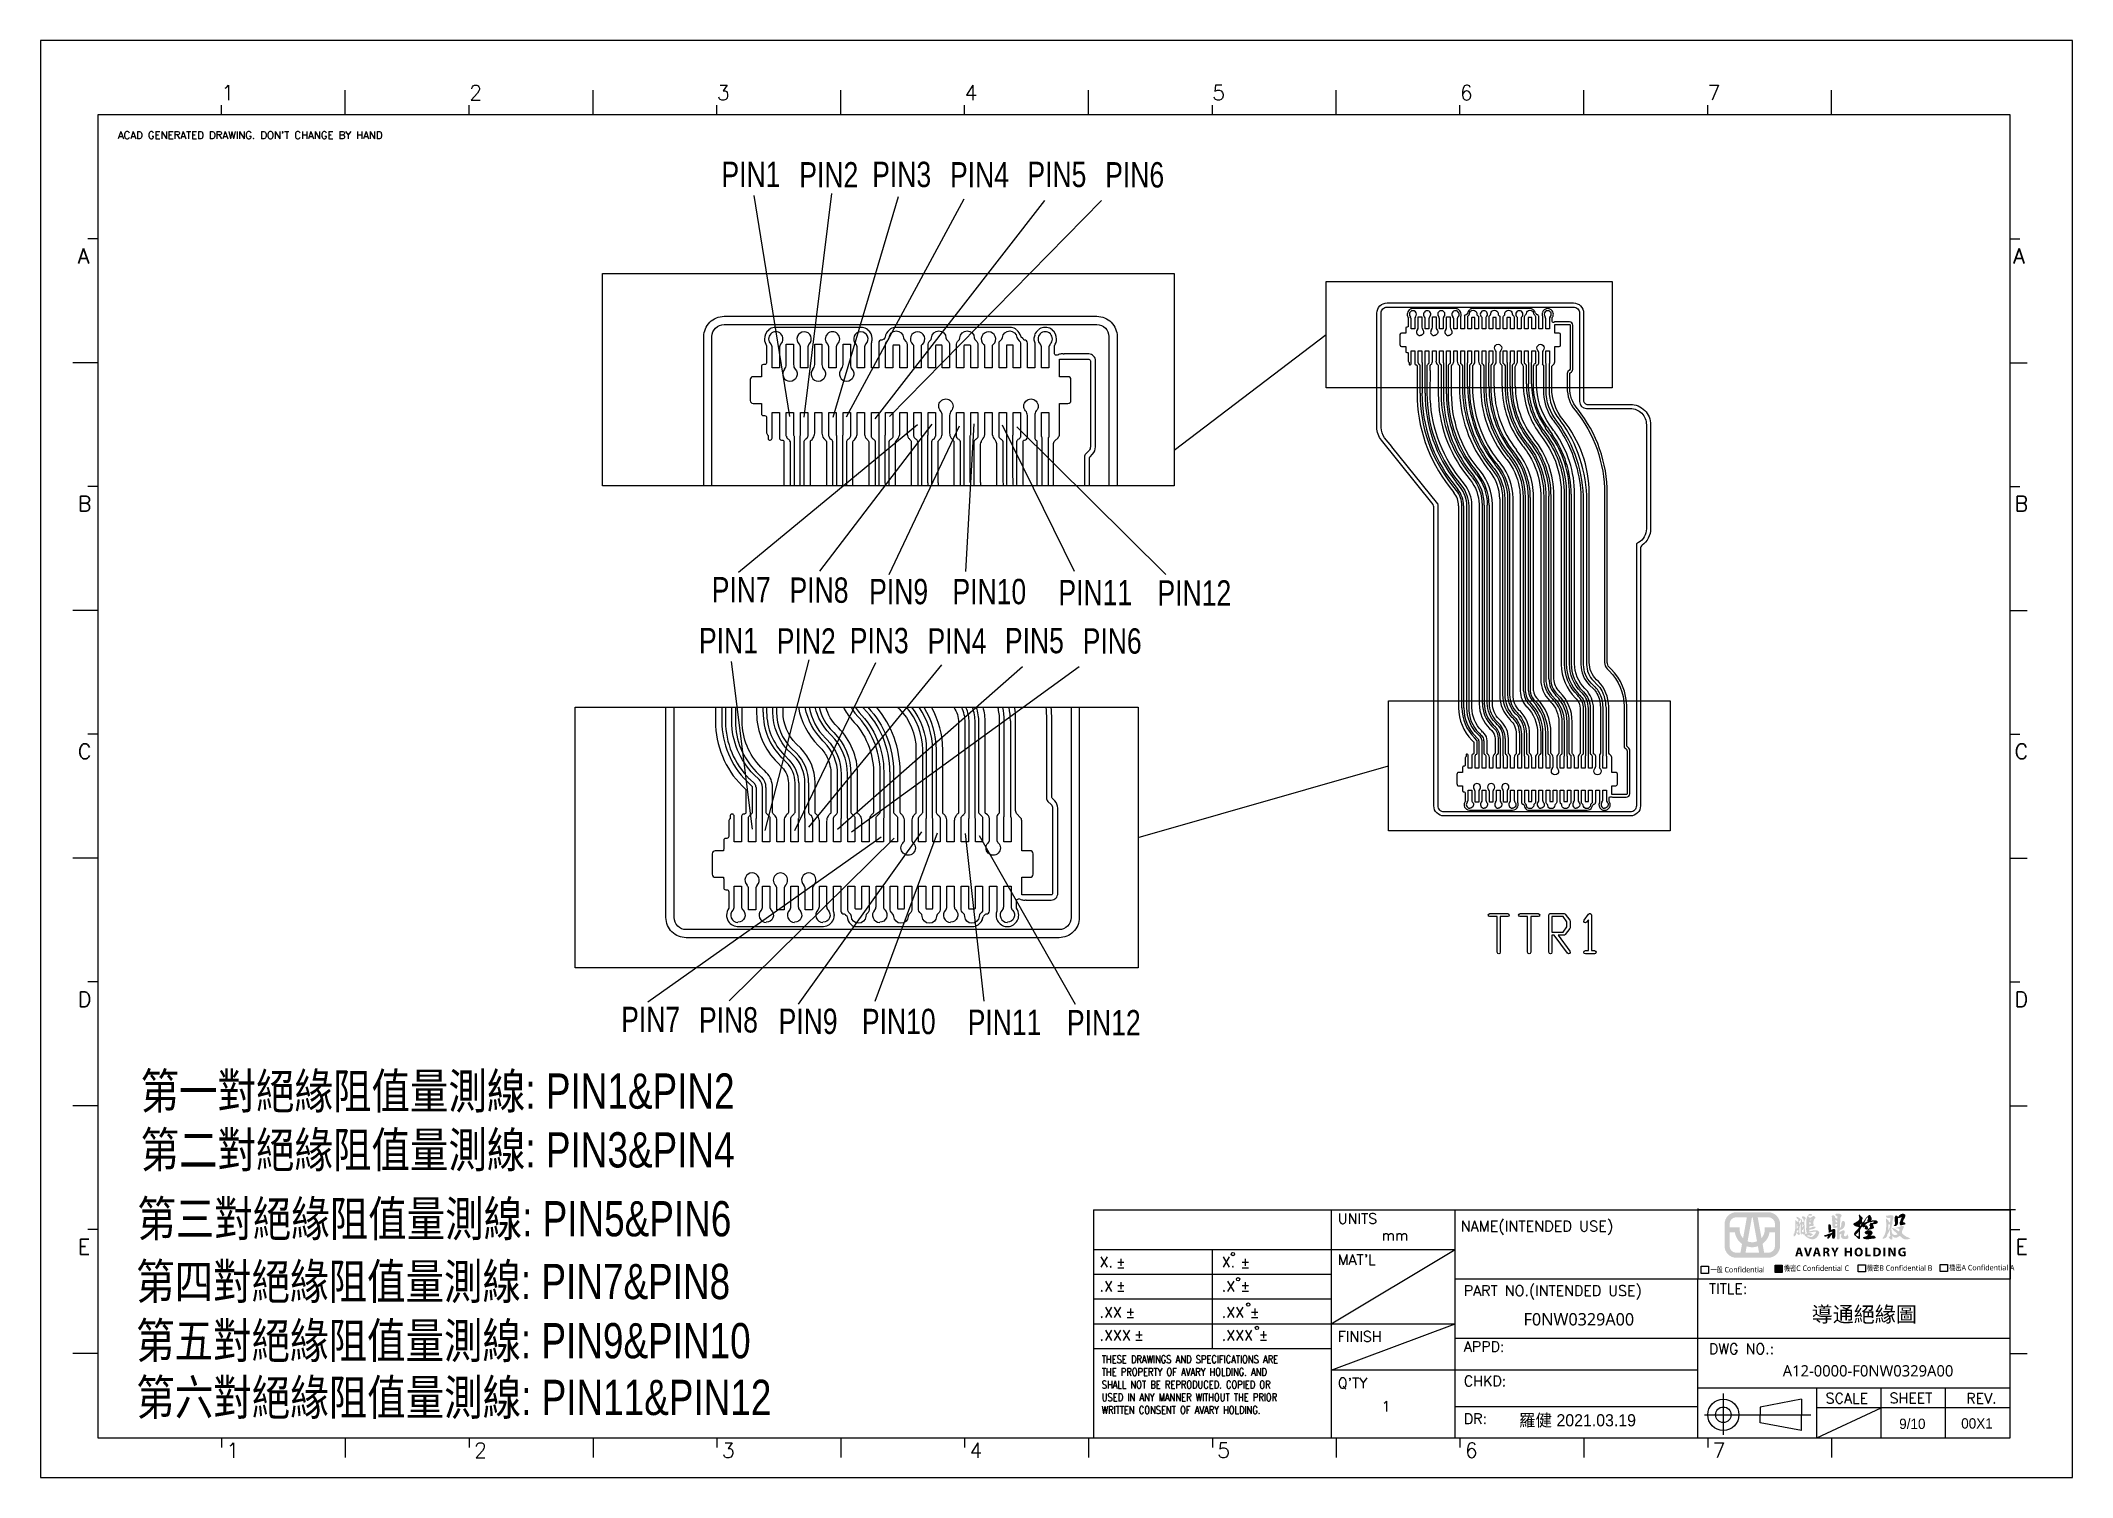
# Model space of a CAD drawing. Header units: millimetres. Extents: x 3254 to 3354, y 21 to 92.
import ezdxf

# ---------------------------------------------------------------- set-up
doc = ezdxf.new("R2010")
doc.units = ezdxf.units.MM
doc.header["$LTSCALE"] = 23.1
doc.linetypes.add('CENTER', pattern=[50.8, 31.75, -6.35, 6.35, -6.35])
doc.linetypes.add('PHANTOM', pattern=[29.5, 9.5, -1.5, 3, -1.5, 3, -1.5, 9.5])
doc.layers.get('0').update_dxf_attribs({"linetype": 'CONTINUOUS'})
doc.layers.add('0PAPERF', color=2, linetype='PHANTOM', lineweight=0, plot=False)
for name, color, linetype in [('gbr-dxf_layer0', 7, 'CONTINUOUS'), ('gbr-outline-dxf_layer1', 2, 'CONTINUOUS'), ('備註', 1, 'CONTINUOUS')]:
    doc.layers.add(name, color=color, linetype=linetype)
doc.layers.add('图层 1', color=7, linetype='CONTINUOUS', lineweight=0)
doc.styles.add('SIMPLEX', font='simplex.shx')
doc.styles.get("Standard").update_dxf_attribs({"font": 'simplex.shx', "width": 0.8})

msp = doc.modelspace()

# ---------------------------------------------------------------- texts
at = {"style": 'SIMPLEX'}
for s, height, p in [('1', 0.734, (3262.66, 88.68)), ('2', 0.734, (3274.89, 88.68)), ('3', 0.734, (3287.11, 88.68)), ('4', 0.734, (3299.34, 88.68)), ('5', 0.734, (3311.57, 88.68)), ('6', 0.734, (3323.79, 88.68)), ('7', 0.734, (3336.02, 88.68)), ('A', 0.743, (3255.57, 80.61)), ('A', 0.743, (3351.1, 80.61)), ('B', 0.743, (3255.57, 68.39)), ('B', 0.743, (3351.17, 68.39)), ('C', 0.743, (3255.57, 56.16)), ('C', 0.743, (3351.17, 56.16)), ('D', 0.743, (3255.57, 43.93)), ('D', 0.743, (3351.17, 43.93)), ('UNITS', 0.514, (3317.76, 33.22)), ('E', 0.743, (3255.57, 31.71)), ('mm', 0.514, (3319.92, 32.39)), ('E', 0.743, (3351.21, 31.71)), ('X.', 0.514, (3306, 31.07)), ('%%p ', 0.514, (3306.81, 31.05)), ('X.', 0.514, (3312.03, 31.07)), ('%%p ', 0.514, (3312.95, 31.05)), ("MAT'L", 0.514, (3317.76, 31.19)), ('.X', 0.514, (3306, 29.88)), ('%%p ', 0.514, (3306.81, 29.9)), ('.X', 0.514, (3312.03, 29.88)), ('%%p ', 0.514, (3312.95, 29.9)), ('PART NO.(INTENDED USE)', 0.5135, (3323.98, 29.66)), ('TITLE:', 0.514, (3336.08, 29.76)), ('.XX', 0.514, (3306, 28.59)), ('.XX', 0.514, (3312.03, 28.59)), ('%%p ', 0.514, (3307.28, 28.59)), ('%%p ', 0.514, (3313.42, 28.59)), ('.XXX', 0.514, (3306, 27.45)), ('%%p ', 0.514, (3307.71, 27.47)), ('.XXX', 0.514, (3312.03, 27.45)), ('%%p ', 0.514, (3313.85, 27.47)), ('FINISH', 0.514, (3317.76, 27.4)), ('APPD:', 0.514, (3323.98, 26.9)), ('DWG NO.:', 0.514, (3336.08, 26.79)), ("Q'TY", 0.514, (3317.76, 25.1)), ('CHKD:', 0.514, (3323.98, 25.2)), ('1', 0.514, (3319.92, 23.95)), ('SCALE ', 0.514, (3341.84, 24.35)), ('SHEET', 0.514, (3344.99, 24.36)), ('REV.', 0.514, (3348.78, 24.35)), ('DR:', 0.514, (3323.98, 23.34)), ('1', 0.734, (3262.9, 21.67)), ('2', 0.734, (3275.13, 21.67)), ('3', 0.734, (3287.36, 21.67)), ('4', 0.734, (3299.58, 21.67)), ('5', 0.734, (3311.81, 21.67)), ('6', 0.734, (3324.04, 21.67)), ('7', 0.734, (3336.26, 21.67))]:
    msp.add_text(s, height=height, dxfattribs=at).set_placement(p)
at = {"color": 3, "style": 'SIMPLEX'}
msp.add_text("ACAD GENERATED DRAWING. DON'T CHANGE BY HAND", height=0.3668, dxfattribs=at).set_placement((3257.55, 86.77))
at = {"lineweight": 0, "style": 'SIMPLEX'}
msp.add_text('NAME(INTENDED USE)', height=0.5232, dxfattribs=at).set_placement((3323.82, 32.84))
at = {"color": 2, "attachment_point": 1}
for s, insert, char_height, width in [('{\\fMicrosoft JhengHei|b0|i0|c136|p18;\\C1;一般 Confidential}', (3336.15, 31.09), 0.2707, 3.7131), ('{\\fMicrosoft JhengHei|b0|i0|c136|p18;\\C1;\\fMicrosoft JhengHei|b0|i0|c136|p18;機密C \\fMicrosoft JhengHei|b0|i0|c136|p18;Confidential C}', (3339.78, 31.16), 0.27072, 3.5355), ('{\\fMicrosoft JhengHei|b0|i0|c136|p18;\\C1;機密B Confidential B}', (3343.88, 31.17), 0.2707, 3.5355), ('{\\fMicrosoft JhengHei|b0|i0|c136|p18;\\C1;機密A Confidential A}', (3347.94, 31.19), 0.2707, 3.5355)]:
    msp.add_mtext(s, dxfattribs=dict(at, insert=insert, char_height=char_height, width=width))
at = {"lineweight": 0, "attachment_point": 1, "style": 'SIMPLEX'}
for s, insert, char_height, width in [('{\\fSimSun|b0|i0|c134|p2;\\M+58CA7\\M+5CDA8\\M+5BD5E\\M+5BE89\\M+58844}', (3341.15, 29.13), 0.7614, 11.2872), ('{\\fPMingLiU|b0|i0|c136|p2;羅健 2021.03.19}', (3326.7, 23.82), 0.5994, 7.5248)]:
    msp.add_mtext(s, dxfattribs=dict(at, insert=insert, char_height=char_height, width=width))
at = {"linetype": 'Continuous', "width": 7.3717, "attachment_point": 1}
for s, insert, char_height in [('{\\fMicrosoft JhengHei|b0|i0|c136|p0;\\W1;F0NW0329A00}', (3326.93, 28.81), 0.6113), ('{\\fPMingLiU|b0|i0|c136|p0;\\W1;9/10}', (3345.47, 23.6), 0.5094), ('{\\fPMingLiU|b0|i0|c136|p0;\\W1;00X1}', (3348.53, 23.62), 0.5094)]:
    msp.add_mtext(s, dxfattribs=dict(at, insert=insert, char_height=char_height))
at = {"color": 3, "lineweight": 0, "insert": (3306.11, 26.72), "char_height": 0.37562, "width": 10.3344, "attachment_point": 1}
msp.add_mtext('THESE DRAWINGS AND SPECIFICATIONS ARE THE PROPERTY OF AVARY HOLDING. AND SHALL NOT BE REPRODUCED. COPIED OR USED IN ANY MANNER WITHOUT THE PRIOR WRITTEN CONSENT OF AVARY HOLDING.', dxfattribs=at)
at = {"insert": (3339.72, 26.24), "char_height": 0.559, "width": 9.6957, "attachment_point": 1, "style": 'SIMPLEX'}
msp.add_mtext('{\\fMicrosoft JhengHei|b0|i0|c136|p0;A12-0000-F0NW0329A00}', dxfattribs=at)
at = {"layer": '備註', "lineweight": 0, "char_height": 1.251, "width": 5.2029, "attachment_point": 3}
for s, insert in [('{\\fPMingLiU|b0|i0|c0|p18;PIN1}', (3290.25, 85.64)), ('{\\fPMingLiU|b0|i0|c0|p18;PIN2}', (3294.09, 85.62)), ('{\\fPMingLiU|b0|i0|c0|p18;PIN3}', (3297.69, 85.64)), ('{\\fPMingLiU|b0|i0|c0|p18;PIN4}', (3301.53, 85.62)), ('{\\fPMingLiU|b0|i0|c0|p18;PIN5}', (3305.35, 85.64)), ('{\\fPMingLiU|b0|i0|c0|p18;PIN6}', (3309.19, 85.62)), ('{\\fPMingLiU|b0|i0|c0|p18;PIN7}', (3289.77, 65.14)), ('{\\fPMingLiU|b0|i0|c0|p18;PIN8}', (3293.61, 65.12)), ('{\\fPMingLiU|b0|i0|c0|p18;PIN9}', (3297.54, 65.05)), ('{\\fPMingLiU|b0|i0|c0|p18;PIN10}', (3302.38, 65.05)), ('{\\fPMingLiU|b0|i0|c0|p18;PIN11}', (3307.61, 65)), ('{\\fPMingLiU|b0|i0|c0|p18;PIN12}', (3312.5, 64.98)), ('{\\fPMingLiU|b0|i0|c0|p18;PIN1}', (3289.14, 62.63)), ('{\\fPMingLiU|b0|i0|c0|p18;PIN2}', (3292.98, 62.61)), ('{\\fPMingLiU|b0|i0|c0|p18;PIN3}', (3296.58, 62.63)), ('{\\fPMingLiU|b0|i0|c0|p18;PIN4}', (3300.42, 62.61)), ('{\\fPMingLiU|b0|i0|c0|p18;PIN5}', (3304.24, 62.63)), ('{\\fPMingLiU|b0|i0|c0|p18;PIN6}', (3308.08, 62.61)), ('{\\fPMingLiU|b0|i0|c0|p18;PIN7}', (3285.3, 43.93)), ('{\\fPMingLiU|b0|i0|c0|p18;PIN8}', (3289.14, 43.91)), ('{\\fPMingLiU|b0|i0|c0|p18;PIN9}', (3293.07, 43.84)), ('{\\fPMingLiU|b0|i0|c0|p18;PIN10}', (3297.91, 43.83)), ('{\\fPMingLiU|b0|i0|c0|p18;PIN11}', (3303.13, 43.79)), ('{\\fPMingLiU|b0|i0|c0|p18;PIN12}', (3308.03, 43.77))]:
    msp.add_mtext(s, dxfattribs=dict(at, insert=insert))
at = {"layer": '備註', "color": 1, "lineweight": 0, "insert": (3258.51, 34.34), "char_height": 1.7404, "attachment_point": 1, "bg_fill": 2}
msp.add_mtext('{\\fPMingLiU|b0|i0|c136|p2;\\C256;第三對絕緣阻值量測線: PIN5&PIN6', dxfattribs=at)

# ---------------------------------------------------------------- blocks, each defined once
blk = doc.blocks.new('6')
at = {"layer": '图层 1', "true_color": 0xf50613}
h = blk.add_hatch(color=1, dxfattribs=at)
h.dxf.hatch_style = 2
edge = h.paths.add_edge_path()
edge.add_spline(control_points=[(-0.84, 7.1), (-0.84, 7.1), (0.89, -2.45), (0.89, -2.45), (0.31, -2.7), (-0.33, -2.83), (-1.01, -2.83), (-1.66, -2.83), (-2.28, -2.71), (-2.84, -2.48), (-2.84, -2.48), (-1.11, 7.1), (-1.11, 7.1), (-1.11, 7.1), (-0.84, 7.1), (-0.84, 7.1)], knot_values=[0, 0, 0, 0, 1, 1, 1, 2, 2, 2, 3, 3, 3, 4, 4, 4, 5, 5, 5, 5], degree=3, periodic=1)
edge = h.paths.add_edge_path()
edge.add_spline(control_points=[(5.31, 9.08), (5.31, 9.08), (-7.25, 9.08), (-7.25, 9.08), (-9.86, 9.08), (-11.98, 6.96), (-11.98, 4.35), (-11.98, 4.35), (-11.98, -4.27), (-11.98, -4.27), (-11.98, -6.88), (-9.86, -9), (-7.25, -9), (-7.25, -9), (5.31, -9), (5.31, -9), (7.91, -9), (10.04, -6.88), (10.04, -4.27), (10.04, -4.27), (10.04, 4.35), (10.04, 4.35), (10.04, 6.96), (7.91, 9.08), (5.31, 9.08)], knot_values=[0, 0, 0, 0, 0.352778, 0.352778, 0.352778, 0.705556, 0.705556, 0.705556, 1.058334, 1.058334, 1.058334, 1.411112, 1.411112, 1.411112, 1.76389, 1.76389, 1.76389, 2.116668, 2.116668, 2.116668, 2.469446, 2.469446, 2.469446, 2.822224, 2.822224, 2.822224, 2.822224], degree=3, periodic=0)
edge.add_line((5.31, 9.08), (5.31, 9.08))
edge = h.paths.add_edge_path()
edge.add_spline(control_points=[(8.06, 4.35), (8.06, 4.35), (8.06, 3.12), (8.06, 3.12), (8.06, 3.12), (3.96, 3.12), (3.96, 3.12), (3.96, 3.12), (3.96, 2.13), (3.96, 2.13), (3.96, 0.86), (3.47, -0.31), (2.68, -1.19), (2.68, -1.19), (1.17, 7.1), (1.17, 7.1), (1.17, 7.1), (5.31, 7.1), (5.31, 7.1), (6.82, 7.1), (8.06, 5.87), (8.06, 4.35)], knot_values=[0, 0, 0, 0, 0.352778, 0.352778, 0.352778, 0.705556, 0.705556, 0.705556, 1.058334, 1.058334, 1.058334, 1.411112, 1.411112, 1.411112, 1.76389, 1.76389, 1.76389, 2.116668, 2.116668, 2.116668, 2.469446, 2.469446, 2.469446, 2.469446], degree=3, periodic=0)
edge.add_line((8.06, 4.35), (8.06, 4.35))
edge = h.paths.add_edge_path()
edge.add_spline(control_points=[(-1.01, -4.81), (-0.22, -4.81), (0.54, -4.67), (1.25, -4.43), (1.25, -4.43), (1.72, -7.02), (1.72, -7.02), (1.72, -7.02), (-3.67, -7.02), (-3.67, -7.02), (-3.67, -7.02), (-3.2, -4.45), (-3.2, -4.45), (-2.51, -4.68), (-1.78, -4.81), (-1.01, -4.81)], knot_values=[0, 0, 0, 0, 0.352778, 0.352778, 0.352778, 0.705556, 0.705556, 0.705556, 1.058334, 1.058334, 1.058334, 1.411112, 1.411112, 1.411112, 1.76389, 1.76389, 1.76389, 1.76389], degree=3, periodic=0)
edge.add_line((-1.01, -4.81), (-1.01, -4.81))
edge = h.paths.add_edge_path()
edge.add_spline(control_points=[(-7.25, 7.1), (-7.25, 7.1), (-3.12, 7.1), (-3.12, 7.1), (-3.12, 7.1), (-4.63, -1.25), (-4.63, -1.25), (-5.46, -0.37), (-5.98, 0.82), (-5.98, 2.13), (-5.98, 2.13), (-5.98, 3.12), (-5.98, 3.12), (-5.98, 3.12), (-10, 3.12), (-10, 3.12), (-10, 3.12), (-10, 4.35), (-10, 4.35), (-10, 5.87), (-8.77, 7.1), (-7.25, 7.1)], knot_values=[0, 0, 0, 0, 0.352778, 0.352778, 0.352778, 0.705556, 0.705556, 0.705556, 1.058334, 1.058334, 1.058334, 1.411112, 1.411112, 1.411112, 1.76389, 1.76389, 1.76389, 2.116668, 2.116668, 2.116668, 2.469446, 2.469446, 2.469446, 2.469446], degree=3, periodic=0)
edge.add_line((-7.25, 7.1), (-7.25, 7.1))
edge = h.paths.add_edge_path()
edge.add_spline(control_points=[(-10, -4.27), (-10, -4.27), (-10, 1.14), (-10, 1.14), (-10, 1.14), (-7.89, 1.14), (-7.89, 1.14), (-7.61, -0.77), (-6.55, -2.44), (-5.04, -3.52), (-5.04, -3.52), (-5.68, -7.02), (-5.68, -7.02), (-5.68, -7.02), (-7.25, -7.02), (-7.25, -7.02), (-8.77, -7.02), (-10, -5.79), (-10, -4.27)], knot_values=[0, 0, 0, 0, 0.352778, 0.352778, 0.352778, 0.705556, 0.705556, 0.705556, 1.058334, 1.058334, 1.058334, 1.411112, 1.411112, 1.411112, 1.76389, 1.76389, 1.76389, 2.116668, 2.116668, 2.116668, 2.116668], degree=3, periodic=0)
edge.add_line((-10, -4.27), (-10, -4.27))
edge = h.paths.add_edge_path()
edge.add_spline(control_points=[(5.31, -7.02), (5.31, -7.02), (3.73, -7.02), (3.73, -7.02), (3.73, -7.02), (3.09, -3.47), (3.09, -3.47), (4.56, -2.39), (5.6, -0.75), (5.87, 1.14), (5.87, 1.14), (8.06, 1.14), (8.06, 1.14), (8.06, 1.14), (8.06, -4.27), (8.06, -4.27), (8.06, -5.79), (6.82, -7.02), (5.31, -7.02)], knot_values=[0, 0, 0, 0, 0.352778, 0.352778, 0.352778, 0.705556, 0.705556, 0.705556, 1.058334, 1.058334, 1.058334, 1.411112, 1.411112, 1.411112, 1.76389, 1.76389, 1.76389, 2.116668, 2.116668, 2.116668, 2.116668], degree=3, periodic=0)
edge.add_line((5.31, -7.02), (5.31, -7.02))
at = {"layer": '图层 1', "true_color": 0x000099}
h = blk.add_hatch(color=174, dxfattribs=at)
h.dxf.hatch_style = 2
edge = h.paths.add_edge_path()
edge.add_spline(control_points=[(21.7, 4.45), (21.7, 4.45), (21.7, 4.7), (21.7, 4.7), (21.7, 4.7), (21.7, 4.95), (21.7, 4.95), (21.7, 4.95), (21.7, 5.15), (21.7, 5.15), (21.73, 5.12), (21.77, 5.09), (21.81, 5.06), (21.86, 5.03), (21.91, 5.01), (21.97, 5.01), (22.03, 4.98), (22.09, 4.97), (22.13, 4.97), (22.13, 4.97), (22.24, 4.97), (22.24, 4.97), (22.24, 4.97), (22.24, 4.88), (22.24, 4.88), (22.24, 4.88), (22.24, 4.74), (22.24, 4.74), (22.24, 4.74), (22.24, 4.61), (22.24, 4.61), (22.24, 4.61), (22.24, 4.52), (22.24, 4.52), (22.24, 4.52), (22.2, 4.52), (22.2, 4.52), (22.14, 4.49), (22.08, 4.44), (22.02, 4.38), (21.93, 4.35), (21.82, 4.31), (21.7, 4.25), (21.7, 4.25), (21.7, 4.45), (21.7, 4.45)], knot_values=[0, 0, 0, 0, 1, 1, 1, 2, 2, 2, 3, 3, 3, 4, 4, 4, 5, 5, 5, 6, 6, 6, 7, 7, 7, 8, 8, 8, 9, 9, 9, 10, 10, 10, 11, 11, 11, 12, 12, 12, 13, 13, 13, 14, 14, 14, 15, 15, 15, 15], degree=3, periodic=1)
edge = h.paths.add_edge_path()
edge.add_spline(control_points=[(16.6, 4.04), (16.6, 4.21), (16.61, 4.34), (16.64, 4.43), (16.67, 4.46), (16.72, 4.44), (16.78, 4.38), (16.81, 4.35), (16.84, 4.28), (16.87, 4.16), (16.87, 4.16), (16.87, 3.88), (16.87, 3.88), (16.84, 3.82), (16.82, 3.78), (16.82, 3.75), (16.82, 3.63), (16.81, 3.52), (16.8, 3.43), (16.78, 3.34), (16.81, 3.32), (16.87, 3.36), (16.93, 3.41), (16.99, 3.46), (17.05, 3.52), (17.11, 3.58), (17.17, 3.63), (17.23, 3.66), (17.23, 3.66), (17.23, 3.59), (17.23, 3.59), (17.23, 3.59), (17.23, 3.5), (17.23, 3.5), (17.23, 3.5), (17.23, 3.39), (17.23, 3.39), (17.23, 3.39), (17.23, 3.3), (17.23, 3.3), (17.17, 3.27), (17.12, 3.22), (17.09, 3.16), (17.06, 3.07), (17.03, 2.97), (16.98, 2.85), (16.93, 2.72), (16.88, 2.63), (16.82, 2.57), (16.79, 2.48), (16.76, 2.42), (16.73, 2.39), (16.7, 2.48), (16.67, 2.61), (16.64, 2.78), (16.61, 2.94), (16.6, 3.15), (16.6, 3.41), (16.6, 3.41), (16.6, 4.04), (16.6, 4.04)], knot_values=[0, 0, 0, 0, 1, 1, 1, 2, 2, 2, 3, 3, 3, 4, 4, 4, 5, 5, 5, 6, 6, 6, 7, 7, 7, 8, 8, 8, 9, 9, 9, 10, 10, 10, 11, 11, 11, 12, 12, 12, 13, 13, 13, 14, 14, 14, 15, 15, 15, 16, 16, 16, 17, 17, 17, 18, 18, 18, 19, 19, 19, 20, 20, 20, 20], degree=3, periodic=1)
edge = h.paths.add_edge_path()
edge.add_spline(control_points=[(18.72, 4.06), (18.72, 4.34), (18.74, 4.49), (18.79, 4.52), (18.83, 4.55), (18.88, 4.49), (18.95, 4.34), (18.91, 4.19), (18.88, 4.04), (18.85, 3.91), (18.82, 3.77), (18.84, 3.7), (18.9, 3.7), (18.93, 3.73), (18.99, 3.79), (19.08, 3.88), (19.17, 3.97), (19.25, 4.05), (19.31, 4.11), (19.31, 4.11), (19.31, 4.06), (19.31, 4.06), (19.31, 4.06), (19.35, 4.02), (19.35, 4.02), (19.35, 4.02), (19.35, 3.97), (19.35, 3.97), (19.35, 3.97), (19.4, 3.93), (19.4, 3.93), (19.37, 3.9), (19.33, 3.84), (19.28, 3.75), (19.24, 3.66), (19.17, 3.55), (19.08, 3.43), (18.99, 3.31), (18.92, 3.22), (18.88, 3.16), (18.83, 3.1), (18.78, 3.07), (18.72, 3.07), (18.72, 3.07), (18.72, 4.06), (18.72, 4.06)], knot_values=[0, 0, 0, 0, 1, 1, 1, 2, 2, 2, 3, 3, 3, 4, 4, 4, 5, 5, 5, 6, 6, 6, 7, 7, 7, 8, 8, 8, 9, 9, 9, 10, 10, 10, 11, 11, 11, 12, 12, 12, 13, 13, 13, 14, 14, 14, 15, 15, 15, 15], degree=3, periodic=1)
edge = h.paths.add_edge_path()
edge.add_spline(control_points=[(25.27, 1.54), (25.12, 1.71), (24.91, 1.84), (24.64, 1.9), (24.34, 1.96), (24.07, 1.97), (23.83, 1.94), (23.58, 1.91), (23.37, 1.88), (23.19, 1.85), (22.76, 1.72), (22.15, 1.58), (22.15, 1.58), (22.12, 1.58), (22.09, 1.57), (22.04, 1.56), (22, 1.54), (21.94, 1.53), (21.88, 1.51), (21.82, 1.5), (21.77, 1.48), (21.72, 1.47), (21.68, 1.45), (21.64, 1.43), (21.61, 1.4), (21.61, 1.4), (21.61, 1.56), (21.61, 1.56), (21.61, 1.56), (21.61, 1.76), (21.61, 1.76), (21.64, 1.82), (21.66, 1.88), (21.68, 1.94), (21.69, 2), (21.7, 2.06), (21.7, 2.12), (21.7, 2.12), (21.79, 2.12), (21.79, 2.12), (21.82, 2.12), (21.87, 2.13), (21.93, 2.14), (21.99, 2.16), (22.04, 2.17), (22.09, 2.17), (22.11, 2.17), (22.12, 2.17), (22.14, 2.18), (22.14, 2.18), (22.15, 2.21), (22.15, 2.21), (22.15, 2.21), (22.53, 2.26), (22.68, 2.29), (22.84, 2.32), (23.19, 2.39), (23.19, 2.39), (23.37, 2.45), (23.56, 2.54), (23.76, 2.66), (23.95, 2.79), (24.07, 2.92), (24.1, 3.07), (24.16, 3.19), (24.08, 3.28), (23.87, 3.34), (23.71, 3.36), (23.53, 3.37), (23.35, 3.38), (23.14, 3.36), (22.94, 3.21), (22.75, 3.14), (22.55, 3.06), (22.15, 2.89), (22.15, 2.89), (22.09, 2.89), (22.03, 2.88), (21.97, 2.85), (21.91, 2.81), (21.86, 2.79), (21.81, 2.75), (21.77, 2.72), (21.73, 2.71), (21.7, 2.71), (21.7, 2.71), (21.7, 2.87), (21.7, 2.87), (21.7, 2.87), (21.7, 3.09), (21.7, 3.09), (21.7, 3.09), (21.7, 3.34), (21.7, 3.34), (21.7, 3.34), (21.7, 3.48), (21.7, 3.48), (21.7, 3.48), (22.36, 3.6), (22.6, 3.61), (22.84, 3.62), (22.93, 3.53), (23.04, 3.53), (23.15, 3.53), (23.26, 3.61), (23.26, 3.61), (23.28, 3.73), (23.3, 3.88), (23.33, 4.04), (23.36, 4.21), (23.36, 4.34), (23.33, 4.43), (23.3, 4.49), (23.25, 4.52), (23.19, 4.52), (23.19, 4.64), (23.21, 4.8), (23.24, 5.01), (23.24, 5.22), (23.28, 5.47), (23.37, 5.76), (23.46, 6.05), (23.57, 6.27), (23.69, 6.44), (23.81, 6.6), (23.92, 6.7), (24.01, 6.73), (24.07, 6.76), (24.1, 6.84), (24.1, 6.96), (24.07, 7.08), (23.96, 7.21), (23.78, 7.36), (23.6, 7.51), (23.42, 7.57), (23.24, 7.54), (23.06, 7.51), (22.92, 7.44), (22.83, 7.32), (22.8, 7.29), (22.76, 7.26), (22.7, 7.23), (22.61, 7.2), (22.5, 7.14), (22.38, 7.05), (22.23, 6.99), (22.12, 6.94), (22.06, 6.89), (22, 6.84), (21.97, 6.81), (21.97, 6.78), (21.97, 6.81), (21.93, 6.84), (21.84, 6.89), (21.75, 6.94), (21.63, 7.02), (21.48, 7.14), (21.32, 7.26), (21.25, 7.37), (21.25, 7.48), (21.25, 7.58), (21.3, 7.66), (21.39, 7.73), (21.45, 7.75), (21.52, 7.77), (21.61, 7.77), (21.67, 7.77), (21.77, 7.75), (21.91, 7.73), (22.04, 7.69), (22.16, 7.68), (22.27, 7.68), (22.37, 7.68), (22.47, 7.69), (22.56, 7.73), (22.65, 7.82), (22.7, 7.92), (22.7, 8.04), (22.7, 8.16), (22.59, 8.27), (22.38, 8.36), (22.2, 8.42), (22.02, 8.43), (21.84, 8.4), (21.66, 8.37), (21.54, 8.31), (21.48, 8.22), (21.3, 8.04), (21.12, 7.83), (20.96, 7.59), (20.79, 7.35), (20.67, 7.07), (20.59, 6.75), (20.52, 6.44), (20.48, 6.13), (20.48, 5.83), (20.48, 5.83), (20.48, 4.97), (20.48, 4.97), (20.48, 4.88), (20.47, 4.65), (20.44, 4.29), (20.41, 3.93), (20.39, 3.43), (20.39, 2.8), (20.36, 2.2), (20.39, 1.73), (20.48, 1.4), (20.54, 1.08), (20.63, 0.88), (20.74, 0.82), (20.81, 0.78), (20.86, 0.76), (20.86, 0.76), (20.62, 0.74), (20.13, 0.41), (20.13, 0.41), (20.13, 0.41), (20.08, 0.57), (20.08, 0.63), (20.04, 0.78), (20, 1.11), (19.94, 1.6), (19.88, 2.1), (19.82, 2.75), (19.76, 3.57), (19.7, 4.38), (19.68, 5), (19.71, 5.42), (19.74, 5.84), (19.8, 6.1), (19.89, 6.19), (20.13, 6.28), (20.26, 6.44), (20.26, 6.66), (20.26, 6.89), (20.08, 7.08), (19.74, 7.25), (19.39, 7.42), (19.12, 7.47), (18.92, 7.41), (18.73, 7.35), (18.64, 7.23), (18.67, 7.05), (18.7, 7.02), (18.73, 6.97), (18.74, 6.91), (18.76, 6.85), (18.81, 6.79), (18.9, 6.73), (18.96, 6.64), (19.02, 6.58), (19.08, 6.55), (19.17, 6.49), (19.25, 6.44), (19.31, 6.42), (19.31, 6.35), (19.31, 6.27), (19.33, 6.17), (19.34, 6.06), (19.35, 5.93), (19.35, 5.78), (19.35, 5.63), (19.36, 5.5), (19.37, 5.4), (19.39, 5.29), (19.4, 5.21), (19.4, 5.15), (19.31, 5.18), (19.22, 5.21), (19.13, 5.24), (19.13, 5.24), (18.85, 5.24), (18.85, 5.24), (18.82, 5.3), (18.8, 5.37), (18.79, 5.44), (18.77, 5.52), (18.76, 5.62), (18.74, 5.74), (18.73, 5.86), (18.7, 5.96), (18.65, 6.05), (18.61, 6.14), (18.57, 6.23), (18.54, 6.33), (18.51, 6.35), (18.49, 6.37), (18.47, 6.37), (18.46, 6.37), (18.43, 6.33), (18.4, 6.23), (18.37, 6.14), (18.36, 6.02), (18.36, 5.87), (18.36, 5.87), (18.36, 5.51), (18.36, 5.51), (18.24, 5.3), (18.13, 5.09), (18.04, 4.88), (17.92, 4.67), (17.8, 4.44), (17.68, 4.2), (17.68, 4.26), (17.67, 4.34), (17.66, 4.45), (17.64, 4.55), (17.63, 4.67), (17.63, 4.81), (17.63, 4.95), (17.63, 5.06), (17.61, 5.15), (17.6, 5.24), (17.59, 5.33), (17.59, 5.42), (17.68, 5.48), (17.79, 5.57), (17.91, 5.69), (18.03, 5.81), (18.12, 5.95), (18.18, 6.1), (18.24, 6.25), (18.21, 6.37), (18.09, 6.46), (17.97, 6.55), (17.83, 6.63), (17.68, 6.69), (17.44, 6.93), (17.2, 7.1), (16.96, 7.21), (16.72, 7.31), (16.58, 7.28), (16.55, 7.12), (16.52, 6.95), (16.58, 6.78), (16.73, 6.6), (16.88, 6.42), (17.05, 6.31), (17.23, 6.28), (17.23, 6.28), (17.23, 6.05), (17.23, 6.05), (17.23, 6.05), (17.23, 5.74), (17.23, 5.74), (17.23, 5.74), (17.23, 5.42), (17.23, 5.42), (17.23, 5.42), (17.23, 5.26), (17.23, 5.26), (17.23, 5.25), (17.21, 5.25), (17.16, 5.29), (17.12, 5.31), (17.05, 5.34), (16.96, 5.35), (16.87, 5.37), (16.76, 5.39), (16.64, 5.42), (16.61, 5.45), (16.58, 5.5), (16.55, 5.56), (16.52, 5.59), (16.49, 5.63), (16.46, 5.69), (16.4, 5.75), (16.35, 5.81), (16.32, 5.87), (16.29, 5.9), (16.26, 5.93), (16.23, 5.96), (16.14, 5.99), (16.08, 5.95), (16.05, 5.83), (16.02, 5.68), (16.02, 5.44), (16.05, 5.1), (16.08, 4.77), (16.11, 4.41), (16.14, 4.02), (16.14, 4.02), (16.14, 3.25), (16.14, 3.25), (16.11, 2.95), (16.07, 2.59), (16.01, 2.17), (15.92, 1.75), (15.84, 1.38), (15.78, 1.08), (15.69, 0.78), (15.63, 0.56), (15.6, 0.4), (15.57, 0.4), (15.55, 0.42), (15.53, 0.45), (15.52, 0.48), (15.5, 0.51), (15.47, 0.54), (15.44, 0.48), (15.42, 0.43), (15.42, 0.4), (15.36, 0.13), (15.35, -0.09), (15.38, -0.27), (15.41, -0.48), (15.51, -0.56), (15.69, -0.5), (15.87, -0.44), (16.04, -0.3), (16.19, -0.09), (16.31, 0.12), (16.4, 0.3), (16.46, 0.45), (16.46, 0.45), (16.46, 0.54), (16.46, 0.54), (16.46, 0.57), (16.48, 0.63), (16.51, 0.72), (16.51, 0.78), (16.51, 0.84), (16.53, 0.9), (16.54, 0.96), (16.55, 1.02), (16.55, 1.08), (16.58, 1.02), (16.64, 0.92), (16.73, 0.79), (16.82, 0.65), (16.94, 0.5), (17.09, 0.34), (17.24, 0.17), (17.38, 0.07), (17.5, 0.04), (17.62, 0.01), (17.71, 0.04), (17.77, 0.13), (17.8, 0.13), (17.83, 0.16), (17.86, 0.22), (17.86, 0.22), (17.86, 0.4), (17.86, 0.4), (17.89, 0.47), (17.89, 0.54), (17.86, 0.63), (17.83, 0.69), (17.8, 0.75), (17.77, 0.81), (17.71, 0.93), (17.66, 1.16), (17.63, 1.49), (17.6, 1.79), (17.63, 2.2), (17.7, 2.71), (17.78, 3.22), (17.88, 3.64), (18, 3.97), (18.09, 4.28), (18.18, 4.49), (18.27, 4.61), (18.24, 4.49), (18.22, 4.35), (18.22, 4.2), (18.22, 4.2), (18.22, 3.7), (18.22, 3.7), (18.22, 3.7), (18.22, 3.21), (18.22, 3.21), (18.22, 3.06), (18.22, 2.88), (18.2, 2.66), (18.18, 2.45), (18.18, 2.21), (18.18, 1.92), (18.18, 1.92), (18.18, 1.17), (18.18, 1.17), (18.18, 0.96), (18.18, 0.79), (18.2, 0.65), (18.22, 0.52), (18.25, 0.4), (18.31, 0.31), (18.37, 0.22), (18.43, 0.21), (18.49, 0.27), (18.55, 0.3), (18.58, 0.38), (18.58, 0.5), (18.58, 0.62), (18.57, 0.72), (18.54, 0.81), (18.63, 0.78), (18.72, 0.72), (18.81, 0.63), (18.9, 0.54), (19.02, 0.45), (19.17, 0.36), (19.29, 0.27), (19.41, 0.21), (19.53, 0.18), (19.65, 0.15), (19.77, 0.13), (19.89, 0.13), (19.83, 0.01), (19.82, -0.09), (19.85, -0.18), (19.9, -0.29), (20.01, -0.39), (20.18, -0.5), (20.18, -0.5), (20.18, -0.5), (20.19, -0.5), (20.41, -0.67), (20.77, -0.88), (20.91, -1), (20.94, -1.02), (20.98, -1.04), (21.02, -1.07), (21.02, -1.08), (21.02, -1.08), (21.02, -1.09), (21.08, -1.12), (21.16, -1.16), (21.25, -1.22), (21.34, -1.25), (21.45, -1.3), (21.57, -1.36), (21.9, -1.51), (22.29, -1.61), (22.74, -1.67), (23.19, -1.7), (23.66, -1.57), (24.14, -1.27), (24.59, -0.94), (24.93, -0.56), (25.16, -0.14), (25.38, 0.29), (25.53, 0.66), (25.59, 0.99), (25.53, 1.17), (25.42, 1.35), (25.27, 1.54)], knot_values=[0, 0, 0, 0, 0.352778, 0.352778, 0.352778, 0.705556, 0.705556, 0.705556, 1.058334, 1.058334, 1.058334, 1.411112, 1.411112, 1.411112, 1.76389, 1.76389, 1.76389, 2.116668, 2.116668, 2.116668, 2.469446, 2.469446, 2.469446, 2.822224, 2.822224, 2.822224, 3.175002, 3.175002, 3.175002, 3.52778, 3.52778, 3.52778, 3.880558, 3.880558, 3.880558, 4.233336, 4.233336, 4.233336, 4.586114, 4.586114, 4.586114, 4.938892, 4.938892, 4.938892, 5.29167, 5.29167, 5.29167, 5.644448, 5.644448, 5.644448, 5.997226, 5.997226, 5.997226, 6.350004, 6.350004, 6.350004, 6.702782, 6.702782, 6.702782, 7.05556, 7.05556, 7.05556, 7.408338, 7.408338, 7.408338, 7.761116, 7.761116, 7.761116, 8.113894, 8.113894, 8.113894, 8.466672, 8.466672, 8.466672, 8.81945, 8.81945, 8.81945, 9.172228, 9.172228, 9.172228, 9.525006, 9.525006, 9.525006, 9.877784, 9.877784, 9.877784, 10.230562, 10.230562, 10.230562, 10.58334, 10.58334, 10.58334, 10.936118, 10.936118, 10.936118, 11.288896, 11.288896, 11.288896, 11.641674, 11.641674, 11.641674, 11.994452, 11.994452, 11.994452, 12.34723, 12.34723, 12.34723, 12.700008, 12.700008, 12.700008, 13.052786, 13.052786, 13.052786, 13.405564, 13.405564, 13.405564, 13.758342, 13.758342, 13.758342, 14.11112, 14.11112, 14.11112, 14.463898, 14.463898, 14.463898, 14.816676, 14.816676, 14.816676, 15.169454, 15.169454, 15.169454, 15.522232, 15.522232, 15.522232, 15.87501, 15.87501, 15.87501, 16.227788, 16.227788, 16.227788, 16.580566, 16.580566, 16.580566, 16.933344, 16.933344, 16.933344, 17.286123, 17.286123, 17.286123, 17.638901, 17.638901, 17.638901, 17.991679, 17.991679, 17.991679, 18.344457, 18.344457, 18.344457, 18.697235, 18.697235, 18.697235, 19.050013, 19.050013, 19.050013, 19.402791, 19.402791, 19.402791, 19.755569, 19.755569, 19.755569, 20.108347, 20.108347, 20.108347, 20.461125, 20.461125, 20.461125, 20.813903, 20.813903, 20.813903, 21.166681, 21.166681, 21.166681, 21.519459, 21.519459, 21.519459, 21.872237, 21.872237, 21.872237, 22.225015, 22.225015, 22.225015, 22.577793, 22.577793, 22.577793, 22.930571, 22.930571, 22.930571, 23.283349, 23.283349, 23.283349, 23.636127, 23.636127, 23.636127, 23.988905, 23.988905, 23.988905, 24.341683, 24.341683, 24.341683, 24.694461, 24.694461, 24.694461, 25.047239, 25.047239, 25.047239, 25.400017, 25.400017, 25.400017, 25.752795, 25.752795, 25.752795, 26.105573, 26.105573, 26.105573, 26.458351, 26.458351, 26.458351, 26.811129, 26.811129, 26.811129, 27.163907, 27.163907, 27.163907, 27.516685, 27.516685, 27.516685, 27.869463, 27.869463, 27.869463, 28.222241, 28.222241, 28.222241, 28.575019, 28.575019, 28.575019, 28.927797, 28.927797, 28.927797, 29.280575, 29.280575, 29.280575, 29.633353, 29.633353, 29.633353, 29.986131, 29.986131, 29.986131, 30.338909, 30.338909, 30.338909, 30.691687, 30.691687, 30.691687, 31.044465, 31.044465, 31.044465, 31.397243, 31.397243, 31.397243, 31.750021, 31.750021, 31.750021, 32.102799, 32.102799, 32.102799, 32.455577, 32.455577, 32.455577, 32.808355, 32.808355, 32.808355, 33.161133, 33.161133, 33.161133, 33.513911, 33.513911, 33.513911, 33.866689, 33.866689, 33.866689, 34.219467, 34.219467, 34.219467, 34.572245, 34.572245, 34.572245, 34.925023, 34.925023, 34.925023, 35.277801, 35.277801, 35.277801, 35.630579, 35.630579, 35.630579, 35.983357, 35.983357, 35.983357, 36.336135, 36.336135, 36.336135, 36.688913, 36.688913, 36.688913, 37.041691, 37.041691, 37.041691, 37.394469, 37.394469, 37.394469, 37.747247, 37.747247, 37.747247, 38.100025, 38.100025, 38.100025, 38.452803, 38.452803, 38.452803, 38.805581, 38.805581, 38.805581, 39.158359, 39.158359, 39.158359, 39.511137, 39.511137, 39.511137, 39.863915, 39.863915, 39.863915, 40.216693, 40.216693, 40.216693, 40.569471, 40.569471, 40.569471, 40.922249, 40.922249, 40.922249, 41.275027, 41.275027, 41.275027, 41.627805, 41.627805, 41.627805, 41.980583, 41.980583, 41.980583, 42.333361, 42.333361, 42.333361, 42.686139, 42.686139, 42.686139, 43.038917, 43.038917, 43.038917, 43.391695, 43.391695, 43.391695, 43.744473, 43.744473, 43.744473, 44.097251, 44.097251, 44.097251, 44.450029, 44.450029, 44.450029, 44.802807, 44.802807, 44.802807, 45.155585, 45.155585, 45.155585, 45.508363, 45.508363, 45.508363, 45.861141, 45.861141, 45.861141, 46.213919, 46.213919, 46.213919, 46.566697, 46.566697, 46.566697, 46.919475, 46.919475, 46.919475, 47.272253, 47.272253, 47.272253, 47.625031, 47.625031, 47.625031, 47.977809, 47.977809, 47.977809, 48.330587, 48.330587, 48.330587, 48.683365, 48.683365, 48.683365, 49.036143, 49.036143, 49.036143, 49.388921, 49.388921, 49.388921, 49.741699, 49.741699, 49.741699, 50.094477, 50.094477, 50.094477, 50.447255, 50.447255, 50.447255, 50.800033, 50.800033, 50.800033, 51.152812, 51.152812, 51.152812, 51.50559, 51.50559, 51.50559, 51.858368, 51.858368, 51.858368, 52.211146, 52.211146, 52.211146, 52.563924, 52.563924, 52.563924, 52.916702, 52.916702, 52.916702, 53.26948, 53.26948, 53.26948, 53.622258, 53.622258, 53.622258, 53.975036, 53.975036, 53.975036, 54.327814, 54.327814, 54.327814, 54.680592, 54.680592, 54.680592, 55.03337, 55.03337, 55.03337, 55.386148, 55.386148, 55.386148, 55.738926, 55.738926, 55.738926, 56.091704, 56.091704, 56.091704, 56.444482, 56.444482, 56.444482, 56.79726, 56.79726, 56.79726, 57.150038, 57.150038, 57.150038, 57.502816, 57.502816, 57.502816, 57.855594, 57.855594, 57.855594, 58.208372, 58.208372, 58.208372, 58.56115, 58.56115, 58.56115, 58.913928, 58.913928, 58.913928, 59.266706, 59.266706, 59.266706, 59.619484, 59.619484, 59.619484, 59.972262, 59.972262, 59.972262, 60.32504, 60.32504, 60.32504, 60.677818, 60.677818, 60.677818, 61.030596, 61.030596, 61.030596, 61.383374, 61.383374, 61.383374, 61.736152, 61.736152, 61.736152, 62.08893, 62.08893, 62.08893, 62.441708, 62.441708, 62.441708, 62.794486, 62.794486, 62.794486, 63.147264, 63.147264, 63.147264, 63.500042, 63.500042, 63.500042, 63.85282, 63.85282, 63.85282, 64.205598, 64.205598, 64.205598, 64.205598], degree=3, periodic=0)
edge.add_line((25.27, 1.54), (25.27, 1.54))
edge = h.paths.add_edge_path()
edge.add_spline(control_points=[(21.84, 6.01), (21.87, 6.07), (21.93, 6.11), (22.02, 6.14), (22.11, 6.17), (22.19, 6.19), (22.27, 6.19), (22.27, 6.19), (22.47, 6.19), (22.47, 6.19), (22.44, 6.16), (22.42, 6.13), (22.42, 6.1), (22.39, 6.07), (22.36, 6.04), (22.33, 6.01), (22.33, 5.95), (22.32, 5.92), (22.29, 5.92), (22.29, 5.89), (22.27, 5.86), (22.24, 5.83), (22.24, 5.83), (22.15, 5.83), (22.15, 5.83), (22.15, 5.83), (22.02, 5.83), (22.02, 5.83), (22.02, 5.83), (21.88, 5.83), (21.88, 5.83), (21.88, 5.83), (21.79, 5.83), (21.79, 5.83), (21.79, 5.89), (21.81, 5.95), (21.84, 6.01)], knot_values=[0, 0, 0, 0, 0.352778, 0.352778, 0.352778, 0.705556, 0.705556, 0.705556, 1.058334, 1.058334, 1.058334, 1.411112, 1.411112, 1.411112, 1.76389, 1.76389, 1.76389, 2.116668, 2.116668, 2.116668, 2.469446, 2.469446, 2.469446, 2.822224, 2.822224, 2.822224, 3.175002, 3.175002, 3.175002, 3.52778, 3.52778, 3.52778, 3.880558, 3.880558, 3.880558, 4.233336, 4.233336, 4.233336, 4.233336], degree=3, periodic=0)
edge.add_line((21.84, 6.01), (21.84, 6.01))
edge = h.paths.add_edge_path()
edge.add_spline(control_points=[(17.3, 1.92), (17.28, 1.84), (17.27, 1.76), (17.25, 1.67), (17.24, 1.58), (17.23, 1.5), (17.23, 1.42), (17.23, 1.42), (17.23, 1.22), (17.23, 1.22), (17.23, 1.16), (17.21, 1.11), (17.18, 1.08), (17.15, 1.02), (17.09, 1.01), (17, 1.04), (16.91, 1.07), (16.84, 1.11), (16.78, 1.17), (16.69, 1.2), (16.64, 1.23), (16.64, 1.24), (16.64, 1.24), (16.64, 1.35), (16.64, 1.35), (16.64, 1.35), (16.64, 1.49), (16.64, 1.49), (16.64, 1.49), (16.64, 1.67), (16.64, 1.67), (16.64, 1.67), (16.64, 1.76), (16.64, 1.76), (16.7, 1.73), (16.75, 1.73), (16.78, 1.76), (16.84, 1.76), (16.9, 1.79), (16.96, 1.85), (17.02, 1.91), (17.08, 1.96), (17.14, 2.01), (17.2, 2.05), (17.26, 2.09), (17.32, 2.12), (17.32, 2.06), (17.31, 1.99), (17.3, 1.92)], knot_values=[0, 0, 0, 0, 0.352778, 0.352778, 0.352778, 0.705556, 0.705556, 0.705556, 1.058334, 1.058334, 1.058334, 1.411112, 1.411112, 1.411112, 1.76389, 1.76389, 1.76389, 2.116668, 2.116668, 2.116668, 2.469446, 2.469446, 2.469446, 2.822224, 2.822224, 2.822224, 3.175002, 3.175002, 3.175002, 3.52778, 3.52778, 3.52778, 3.880558, 3.880558, 3.880558, 4.233336, 4.233336, 4.233336, 4.586114, 4.586114, 4.586114, 4.938892, 4.938892, 4.938892, 5.29167, 5.29167, 5.29167, 5.644448, 5.644448, 5.644448, 5.644448], degree=3, periodic=0)
edge.add_line((17.3, 1.92), (17.3, 1.92))
edge = h.paths.add_edge_path()
edge.add_spline(control_points=[(19.42, 1.63), (19.4, 1.51), (19.4, 1.4), (19.4, 1.31), (19.4, 1.25), (19.37, 1.2), (19.31, 1.17), (19.28, 1.11), (19.22, 1.1), (19.13, 1.13), (19.04, 1.13), (18.96, 1.16), (18.9, 1.22), (18.81, 1.25), (18.76, 1.29), (18.74, 1.33), (18.73, 1.38), (18.72, 1.42), (18.72, 1.47), (18.72, 1.47), (18.72, 1.67), (18.72, 1.67), (18.72, 1.67), (18.72, 1.87), (18.72, 1.87), (18.72, 1.87), (18.72, 2.03), (18.72, 2.03), (18.81, 2.03), (18.9, 2.05), (18.99, 2.08), (19.05, 2.14), (19.11, 2.21), (19.17, 2.3), (19.2, 2.39), (19.24, 2.48), (19.28, 2.57), (19.33, 2.66), (19.37, 2.74), (19.4, 2.8), (19.4, 2.8), (19.4, 2.48), (19.4, 2.48), (19.4, 2.36), (19.4, 2.22), (19.42, 2.05), (19.43, 1.89), (19.43, 1.75), (19.42, 1.63)], knot_values=[0, 0, 0, 0, 0.352778, 0.352778, 0.352778, 0.705556, 0.705556, 0.705556, 1.058334, 1.058334, 1.058334, 1.411112, 1.411112, 1.411112, 1.76389, 1.76389, 1.76389, 2.116668, 2.116668, 2.116668, 2.469446, 2.469446, 2.469446, 2.822224, 2.822224, 2.822224, 3.175002, 3.175002, 3.175002, 3.52778, 3.52778, 3.52778, 3.880558, 3.880558, 3.880558, 4.233336, 4.233336, 4.233336, 4.586114, 4.586114, 4.586114, 4.938892, 4.938892, 4.938892, 5.29167, 5.29167, 5.29167, 5.644448, 5.644448, 5.644448, 5.644448], degree=3, periodic=0)
edge.add_line((19.42, 1.63), (19.42, 1.63))
edge = h.paths.add_edge_path()
edge.add_spline(control_points=[(24.14, 0.81), (24.05, 0.63), (23.92, 0.44), (23.76, 0.25), (23.59, 0.05), (23.43, -0.12), (23.28, -0.25), (23.13, -0.38), (23.01, -0.5), (22.92, -0.59), (22.83, -0.65), (22.7, -0.69), (22.52, -0.72), (22.33, -0.75), (22.11, -0.74), (21.84, -0.68), (21.57, -0.62), (21.34, -0.57), (21.16, -0.54), (20.98, -0.48), (20.84, -0.44), (20.75, -0.41), (20.72, -0.38), (20.72, -0.34), (20.75, -0.29), (20.78, -0.25), (20.84, -0.21), (20.93, -0.18), (21.02, -0.15), (21.1, -0.12), (21.16, -0.09), (21.18, -0.09), (21.19, -0.09), (21.2, -0.09), (21.2, -0.09), (21.21, -0.09), (21.21, -0.09), (21.21, -0.09), (21.21, -0.09), (21.22, -0.09), (21.25, -0.08), (21.27, -0.07), (21.28, -0.06), (21.29, -0.06), (21.3, -0.06), (21.3, -0.05), (21.3, -0.06), (21.31, -0.06), (21.31, -0.06), (21.31, -0.06), (21.31, -0.05), (21.31, -0.05), (21.35, -0.04), (21.39, -0.03), (21.42, -0.03), (21.49, -0.04), (21.71, -0.05), (21.79, -0.13), (21.82, -0.15), (21.84, -0.18), (21.87, -0.2), (21.93, -0.26), (21.97, -0.32), (22, -0.38), (22.03, -0.45), (22.06, -0.49), (22.09, -0.52), (22.12, -0.52), (22.15, -0.51), (22.18, -0.48), (22.18, -0.38), (22.24, -0.3), (22.34, -0.23), (22.45, -0.15), (22.57, -0.09), (22.73, -0.02), (22.91, 0.01), (23, 0.07), (23, 0.16), (23.03, 0.22), (23, 0.29), (22.91, 0.38), (22.85, 0.44), (22.78, 0.5), (22.7, 0.54), (22.63, 0.59), (22.52, 0.63), (22.39, 0.68), (22.25, 0.72), (22.12, 0.76), (22, 0.79), (21.97, 0.79), (21.95, 0.8), (21.92, 0.8), (21.92, 0.8), (21.75, 0.9), (21.44, 0.87), (21.36, 0.87), (21.27, 0.88), (21.2, 0.9), (21.23, 0.9), (21.4, 0.94), (21.7, 1.01), (22, 1.09), (22.42, 1.17), (22.94, 1.26), (23.47, 1.35), (23.84, 1.4), (24.05, 1.4), (24.29, 1.37), (24.4, 1.31), (24.37, 1.22), (24.31, 1.1), (24.23, 0.96), (24.14, 0.81)], knot_values=[0, 0, 0, 0, 0.352778, 0.352778, 0.352778, 0.705556, 0.705556, 0.705556, 1.058334, 1.058334, 1.058334, 1.411112, 1.411112, 1.411112, 1.76389, 1.76389, 1.76389, 2.116668, 2.116668, 2.116668, 2.469446, 2.469446, 2.469446, 2.822224, 2.822224, 2.822224, 3.175002, 3.175002, 3.175002, 3.52778, 3.52778, 3.52778, 3.880558, 3.880558, 3.880558, 4.233336, 4.233336, 4.233336, 4.586114, 4.586114, 4.586114, 4.938892, 4.938892, 4.938892, 5.29167, 5.29167, 5.29167, 5.644448, 5.644448, 5.644448, 5.997226, 5.997226, 5.997226, 6.350004, 6.350004, 6.350004, 6.702782, 6.702782, 6.702782, 7.05556, 7.05556, 7.05556, 7.408338, 7.408338, 7.408338, 7.761116, 7.761116, 7.761116, 8.113894, 8.113894, 8.113894, 8.466672, 8.466672, 8.466672, 8.81945, 8.81945, 8.81945, 9.172228, 9.172228, 9.172228, 9.525006, 9.525006, 9.525006, 9.877784, 9.877784, 9.877784, 10.230562, 10.230562, 10.230562, 10.58334, 10.58334, 10.58334, 10.936118, 10.936118, 10.936118, 11.288896, 11.288896, 11.288896, 11.641674, 11.641674, 11.641674, 11.994452, 11.994452, 11.994452, 12.34723, 12.34723, 12.34723, 12.700008, 12.700008, 12.700008, 13.052786, 13.052786, 13.052786, 13.405564, 13.405564, 13.405564, 13.405564], degree=3, periodic=0)
edge.add_line((24.14, 0.81), (24.14, 0.81))
h = blk.add_hatch(color=174, dxfattribs=at)
h.dxf.hatch_style = 2
edge = h.paths.add_edge_path()
edge.add_spline(control_points=[(32.56, 5.06), (32.5, 5.06), (32.43, 5.07), (32.34, 5.1), (32.34, 5.1), (32.16, 5.1), (32.16, 5.1), (32.1, 5.1), (32.06, 5.12), (32.04, 5.15), (32.03, 5.18), (32.04, 5.24), (32.07, 5.33), (32.07, 5.42), (32.06, 5.52), (32.04, 5.62), (32.03, 5.73), (32.01, 5.82), (32, 5.9), (31.98, 5.97), (31.98, 6.02), (31.98, 6.05), (32.07, 5.99), (32.16, 5.93), (32.27, 5.87), (32.38, 5.81), (32.47, 5.75), (32.56, 5.69), (32.62, 5.6), (32.67, 5.5), (32.7, 5.4), (32.73, 5.29), (32.74, 5.18), (32.74, 5.06), (32.74, 5.06), (32.56, 5.06), (32.56, 5.06)], knot_values=[0, 0, 0, 0, 1, 1, 1, 2, 2, 2, 3, 3, 3, 4, 4, 4, 5, 5, 5, 6, 6, 6, 7, 7, 7, 8, 8, 8, 9, 9, 9, 10, 10, 10, 11, 11, 11, 12, 12, 12, 12], degree=3, periodic=1)
edge = h.paths.add_edge_path()
edge.add_spline(control_points=[(37.17, -0.9), (37.13, -0.37), (36.86, -0.06), (36.75, 0.24), (36.66, 0.49), (36.53, 0.47), (36.49, 0.01), (36.45, -0.45), (36.47, -0.45), (36.03, -0.45), (36.03, -0.45), (35.82, -0.45), (35.82, -0.45), (35.64, -0.45), (35.52, -0.41), (35.46, -0.34), (35.4, -0.27), (35.37, -0.15), (35.37, 0), (35.37, 0.15), (35.41, 0.34), (35.5, 0.59), (35.56, 0.8), (35.62, 0.98), (35.68, 1.13), (35.71, 1.31), (35.73, 1.44), (35.73, 1.54), (35.64, 1.69), (35.51, 1.79), (35.34, 1.85), (35.18, 1.91), (34.96, 1.88), (34.69, 1.76), (34.42, 1.64), (34.19, 1.52), (34.01, 1.4), (33.83, 1.25), (33.69, 1.16), (33.6, 1.13), (33.6, 1.13), (33.6, 1.54), (33.6, 1.54), (33.6, 1.69), (33.65, 1.81), (33.74, 1.92), (33.83, 2.02), (33.96, 2.11), (34.12, 2.17), (34.29, 2.23), (34.45, 2.28), (34.62, 2.33), (34.79, 2.37), (34.99, 2.54), (35.23, 2.85), (35.47, 3.15), (35.65, 3.57), (35.77, 4.11), (35.86, 4.62), (35.83, 5.01), (35.68, 5.26), (35.53, 5.52), (35.35, 5.65), (35.14, 5.65), (34.96, 5.62), (34.79, 5.53), (34.64, 5.38), (34.49, 5.2), (34.39, 4.92), (34.33, 4.56), (34.3, 4.17), (34.27, 3.85), (34.26, 3.59), (34.24, 3.33), (34.24, 3.15), (34.24, 3.03), (34.24, 3.03), (34.12, 3.03), (34.12, 3.03), (34.12, 3.03), (33.96, 3.03), (33.96, 3.03), (33.9, 3), (33.86, 2.98), (33.83, 2.98), (33.83, 2.98), (33.74, 2.98), (33.74, 2.98), (33.74, 3.22), (33.75, 3.51), (33.78, 3.84), (33.81, 4.17), (33.84, 4.56), (33.87, 5.01), (33.9, 5.47), (33.93, 5.86), (33.96, 6.21), (33.99, 6.56), (34.01, 6.84), (34.01, 7.05), (34.04, 7.08), (34.07, 7.1), (34.1, 7.12), (34.13, 7.13), (34.17, 7.16), (34.21, 7.21), (34.26, 7.25), (34.29, 7.29), (34.3, 7.32), (34.32, 7.35), (34.34, 7.38), (34.37, 7.41), (34.49, 7.59), (34.46, 7.8), (34.28, 8.04), (34.1, 8.28), (33.77, 8.44), (33.29, 8.52), (32.81, 8.59), (32.45, 8.57), (32.23, 8.45), (32, 8.33), (31.92, 8.19), (31.98, 8.04), (31.98, 7.98), (32.01, 7.92), (32.07, 7.86), (32.1, 7.77), (32.17, 7.69), (32.29, 7.64), (32.41, 7.57), (32.52, 7.51), (32.61, 7.45), (32.7, 7.39), (32.77, 7.35), (32.84, 7.32), (32.84, 7.29), (32.83, 7.23), (32.81, 7.16), (32.8, 7.08), (32.79, 7), (32.79, 6.91), (32.79, 6.91), (32.79, 6.66), (32.79, 6.66), (32.79, 6.66), (32.79, 6.46), (32.79, 6.46), (32.73, 6.49), (32.65, 6.52), (32.56, 6.55), (32.47, 6.58), (32.37, 6.63), (32.25, 6.69), (32.13, 6.72), (32.04, 6.76), (32, 6.82), (31.95, 6.88), (31.92, 6.94), (31.89, 7), (31.92, 7.12), (31.89, 7.27), (31.8, 7.43), (31.71, 7.6), (31.55, 7.73), (31.34, 7.82), (31.13, 7.91), (30.95, 7.91), (30.8, 7.84), (30.65, 7.76), (30.56, 7.66), (30.53, 7.54), (30.56, 7.3), (30.59, 7.02), (30.62, 6.69), (30.65, 6.35), (30.68, 5.97), (30.71, 5.53), (30.74, 5.1), (30.77, 4.71), (30.8, 4.38), (30.8, 4.05), (30.82, 3.78), (30.85, 3.57), (30.85, 3.39), (30.9, 3.22), (31, 3.07), (31.11, 2.92), (31.3, 2.83), (31.57, 2.8), (31.81, 2.8), (32.04, 2.84), (32.25, 2.91), (32.46, 2.99), (32.62, 3.06), (32.74, 3.12), (32.71, 2.88), (32.7, 2.57), (32.7, 2.21), (32.67, 1.82), (32.65, 1.38), (32.65, 0.9), (32.62, 0.39), (32.61, -0.05), (32.61, -0.41), (32.61, -0.77), (32.59, -1.07), (32.56, -1.31), (32.59, -1.34), (32.61, -1.39), (32.61, -1.45), (32.64, -1.48), (32.68, -1.52), (32.74, -1.58), (32.81, -1.61), (32.86, -1.64), (32.93, -1.67), (32.93, -1.67), (33.06, -1.67), (33.06, -1.67), (33.24, -1.67), (33.41, -1.61), (33.56, -1.49), (33.68, -1.37), (33.74, -1.18), (33.74, -0.9), (33.74, -0.6), (33.72, -0.35), (33.69, -0.14), (33.66, 0.07), (33.65, 0.22), (33.65, 0.31), (33.68, 0.31), (33.72, 0.33), (33.78, 0.36), (33.87, 0.36), (33.96, 0.38), (34.03, 0.4), (34.11, 0.43), (34.18, 0.47), (34.24, 0.5), (34.3, 0.52), (34.34, 0.54), (34.37, 0.54), (34.37, 0.45), (34.36, 0.35), (34.35, 0.25), (34.33, 0.14), (34.31, 0.01), (34.28, -0.14), (34.25, -0.29), (34.24, -0.42), (34.24, -0.54), (34.24, -0.66), (34.25, -0.77), (34.28, -0.86), (34.31, -1.01), (34.46, -1.18), (34.73, -1.36), (35.03, -1.51), (35.43, -1.58), (35.91, -1.58), (36.42, -1.55), (36.77, -1.48), (36.95, -1.36), (37.16, -1.21), (37.23, -1.06), (37.17, -0.9)], knot_values=[0, 0, 0, 0, 0.352778, 0.352778, 0.352778, 0.705556, 0.705556, 0.705556, 1.058334, 1.058334, 1.058334, 1.411112, 1.411112, 1.411112, 1.76389, 1.76389, 1.76389, 2.116668, 2.116668, 2.116668, 2.469446, 2.469446, 2.469446, 2.822224, 2.822224, 2.822224, 3.175002, 3.175002, 3.175002, 3.52778, 3.52778, 3.52778, 3.880558, 3.880558, 3.880558, 4.233336, 4.233336, 4.233336, 4.586114, 4.586114, 4.586114, 4.938892, 4.938892, 4.938892, 5.29167, 5.29167, 5.29167, 5.644448, 5.644448, 5.644448, 5.997226, 5.997226, 5.997226, 6.350004, 6.350004, 6.350004, 6.702782, 6.702782, 6.702782, 7.05556, 7.05556, 7.05556, 7.408338, 7.408338, 7.408338, 7.761116, 7.761116, 7.761116, 8.113894, 8.113894, 8.113894, 8.466672, 8.466672, 8.466672, 8.81945, 8.81945, 8.81945, 9.172228, 9.172228, 9.172228, 9.525006, 9.525006, 9.525006, 9.877784, 9.877784, 9.877784, 10.230562, 10.230562, 10.230562, 10.58334, 10.58334, 10.58334, 10.936118, 10.936118, 10.936118, 11.288896, 11.288896, 11.288896, 11.641674, 11.641674, 11.641674, 11.994452, 11.994452, 11.994452, 12.34723, 12.34723, 12.34723, 12.700008, 12.700008, 12.700008, 13.052786, 13.052786, 13.052786, 13.405564, 13.405564, 13.405564, 13.758342, 13.758342, 13.758342, 14.11112, 14.11112, 14.11112, 14.463898, 14.463898, 14.463898, 14.816676, 14.816676, 14.816676, 15.169454, 15.169454, 15.169454, 15.522232, 15.522232, 15.522232, 15.87501, 15.87501, 15.87501, 16.227788, 16.227788, 16.227788, 16.580566, 16.580566, 16.580566, 16.933344, 16.933344, 16.933344, 17.286123, 17.286123, 17.286123, 17.638901, 17.638901, 17.638901, 17.991679, 17.991679, 17.991679, 18.344457, 18.344457, 18.344457, 18.697235, 18.697235, 18.697235, 19.050013, 19.050013, 19.050013, 19.402791, 19.402791, 19.402791, 19.755569, 19.755569, 19.755569, 20.108347, 20.108347, 20.108347, 20.461125, 20.461125, 20.461125, 20.813903, 20.813903, 20.813903, 21.166681, 21.166681, 21.166681, 21.519459, 21.519459, 21.519459, 21.872237, 21.872237, 21.872237, 22.225015, 22.225015, 22.225015, 22.577793, 22.577793, 22.577793, 22.930571, 22.930571, 22.930571, 23.283349, 23.283349, 23.283349, 23.636127, 23.636127, 23.636127, 23.988905, 23.988905, 23.988905, 24.341683, 24.341683, 24.341683, 24.694461, 24.694461, 24.694461, 25.047239, 25.047239, 25.047239, 25.400017, 25.400017, 25.400017, 25.752795, 25.752795, 25.752795, 26.105573, 26.105573, 26.105573, 26.458351, 26.458351, 26.458351, 26.811129, 26.811129, 26.811129, 27.163907, 27.163907, 27.163907, 27.516685, 27.516685, 27.516685, 27.869463, 27.869463, 27.869463, 28.222241, 28.222241, 28.222241, 28.575019, 28.575019, 28.575019, 28.927797, 28.927797, 28.927797, 29.280575, 29.280575, 29.280575, 29.633353, 29.633353, 29.633353, 29.986131, 29.986131, 29.986131, 30.338909, 30.338909, 30.338909, 30.691687, 30.691687, 30.691687, 31.044465, 31.044465, 31.044465, 31.397243, 31.397243, 31.397243, 31.397243], degree=3, periodic=0)
edge.add_line((37.17, -0.9), (37.17, -0.9))
edge = h.paths.add_edge_path()
edge.add_spline(control_points=[(32.68, 4.09), (32.66, 3.98), (32.62, 3.88), (32.56, 3.79), (32.5, 3.7), (32.42, 3.65), (32.32, 3.64), (32.21, 3.62), (32.11, 3.61), (32.02, 3.61), (32.02, 3.61), (32.02, 3.79), (32.02, 3.79), (32.02, 3.79), (32.02, 4.02), (32.02, 4.02), (32.02, 4.02), (32.02, 4.25), (32.02, 4.25), (32.02, 4.25), (32.02, 4.43), (32.02, 4.43), (32.05, 4.4), (32.1, 4.38), (32.16, 4.38), (32.19, 4.35), (32.25, 4.34), (32.34, 4.34), (32.34, 4.34), (32.52, 4.34), (32.52, 4.34), (32.52, 4.34), (32.7, 4.34), (32.7, 4.34), (32.7, 4.28), (32.69, 4.19), (32.68, 4.09)], knot_values=[0, 0, 0, 0, 0.352778, 0.352778, 0.352778, 0.705556, 0.705556, 0.705556, 1.058334, 1.058334, 1.058334, 1.411112, 1.411112, 1.411112, 1.76389, 1.76389, 1.76389, 2.116668, 2.116668, 2.116668, 2.469446, 2.469446, 2.469446, 2.822224, 2.822224, 2.822224, 3.175002, 3.175002, 3.175002, 3.52778, 3.52778, 3.52778, 3.880558, 3.880558, 3.880558, 4.233336, 4.233336, 4.233336, 4.233336], degree=3, periodic=0)
edge.add_line((32.68, 4.09), (32.68, 4.09))
h = blk.add_hatch(color=174, dxfattribs=at)
h.dxf.hatch_style = 2
edge = h.paths.add_edge_path()
edge.add_spline(control_points=[(41.49, 8.27), (41.52, 8.19), (41.62, 8.06), (41.8, 7.9), (41.97, 7.74), (42.17, 7.54), (42.4, 7.3), (42.64, 7.05), (42.77, 6.85), (42.82, 6.69), (42.86, 6.53), (42.82, 6.41), (42.71, 6.32), (42.65, 6.26), (42.61, 6.18), (42.58, 6.08), (42.55, 5.98), (42.54, 5.84), (42.56, 5.65), (42.57, 5.46), (42.61, 5.31), (42.66, 5.19), (42.72, 5.08), (42.77, 4.99), (42.79, 4.93), (42.94, 5.08), (43.1, 5.29), (43.27, 5.58), (43.45, 5.87), (43.66, 6.2), (43.92, 6.56), (44.18, 6.92), (44.44, 7.19), (44.7, 7.36), (44.96, 7.54), (45.19, 8.01), (45.43, 8.04), (45.54, 7.98), (45.69, 7.89), (45.86, 7.78), (46.03, 7.63), (46.19, 7.07), (46.31, 6.84), (46.42, 6.58), (46.45, 6.36), (46.4, 6.19), (46.31, 5.99), (46.21, 5.84), (46.09, 5.76), (46.24, 5.76), (46.45, 5.78), (46.72, 5.82), (47, 5.86), (47.31, 5.89), (47.68, 5.89), (48.04, 5.89), (48.31, 5.81), (48.48, 5.65), (48.65, 5.49), (48.75, 5.31), (48.78, 5.11), (48.81, 4.99), (48.77, 4.87), (48.65, 4.76), (48.54, 4.61), (48.33, 4.51), (48.05, 4.45), (47.76, 4.37), (47.5, 4.32), (47.29, 4.32), (47.07, 4.32), (46.92, 4.34), (46.83, 4.37), (46.86, 4.28), (46.89, 4.2), (46.92, 4.11), (46.95, 4.02), (46.98, 3.91), (47, 3.78), (47.03, 3.65), (47.08, 3.54), (47.13, 3.46), (47.19, 3.37), (47.26, 3.31), (47.35, 3.28), (47.35, 3.11), (47.3, 2.95), (47.2, 2.81), (47.1, 2.66), (46.91, 2.55), (46.63, 2.46), (46.36, 2.37), (46.12, 2.31), (45.92, 2.28), (45.69, 2.26), (45.51, 2.21), (45.4, 2.15), (45.37, 2.15), (45.32, 2.13), (45.25, 2.09), (45.17, 2.05), (45.09, 1.99), (44.99, 1.94), (44.88, 1.88), (44.81, 1.84), (44.75, 1.81), (44.66, 1.75), (44.6, 1.7), (44.57, 1.68), (44.69, 1.73), (44.85, 1.79), (45.05, 1.85), (45.25, 1.91), (45.49, 1.92), (45.75, 1.89), (45.98, 1.86), (46.16, 1.79), (46.31, 1.66), (46.45, 1.53), (46.57, 1.39), (46.66, 1.24), (46.71, 1.13), (46.74, 1), (46.74, 0.85), (46.71, 0.71), (46.64, 0.55), (46.53, 0.4), (46.41, 0.24), (46.3, 0.1), (46.2, -0.02), (46.1, -0.13), (46.03, -0.23), (46.01, -0.32), (46.06, -0.32), (46.14, -0.31), (46.24, -0.27), (46.35, -0.25), (46.47, -0.22), (46.61, -0.19), (46.76, -0.16), (46.88, -0.15), (46.98, -0.17), (47.08, -0.18), (47.18, -0.2), (47.26, -0.23), (47.32, -0.26), (47.39, -0.3), (47.46, -0.34), (47.53, -0.38), (47.61, -0.45), (47.7, -0.54), (47.78, -0.62), (47.86, -0.71), (47.92, -0.8), (47.94, -0.88), (47.97, -0.96), (48, -1.01), (47.97, -1.07), (47.92, -1.13), (47.85, -1.19), (47.78, -1.25), (47.68, -1.29), (47.55, -1.32), (47.42, -1.35), (47.29, -1.36), (47.18, -1.36), (47.18, -1.36), (46.92, -1.36), (46.92, -1.36), (46.8, -1.36), (46.55, -1.4), (46.18, -1.49), (45.83, -1.55), (45.4, -1.61), (44.88, -1.66), (44.36, -1.69), (43.6, -1.57), (43.34, -1.48), (43.08, -1.37), (42.93, -1.22), (42.9, -1.05), (42.9, -1.05), (42.9, -1.01), (42.9, -1.01), (42.9, -1.01), (42.9, -0.96), (42.9, -0.96), (42.9, -0.96), (42.9, -0.92), (42.9, -0.92), (42.9, -0.92), (42.9, -0.88), (42.9, -0.88), (43.02, -0.82), (43.16, -0.76), (43.34, -0.7), (43.51, -0.61), (44.07, -0.59), (44.27, -0.45), (44.47, -0.31), (44.63, -0.16), (44.75, -0.02), (44.86, 0.13), (44.95, 0.26), (45.01, 0.38), (44.92, 0.32), (44.78, 0.29), (44.57, 0.29), (44.37, 0.29), (43.99, 0.38), (43.82, 0.58), (43.64, 0.76), (43.58, 0.94), (43.62, 1.13), (43.67, 1.31), (43.76, 1.45), (43.91, 1.54), (43.96, 1.57), (44.22, 1.62), (44.29, 1.68), (44.36, 1.73), (44.44, 1.81), (44.53, 1.89), (44.62, 1.98), (44.69, 2.06), (44.75, 2.13), (44.81, 2.2), (44.86, 2.26), (44.92, 2.28), (44.86, 2.28), (44.79, 2.27), (44.7, 2.24), (44.59, 2.24), (44.47, 2.23), (44.36, 2.22), (44.24, 2.2), (44.14, 2.21), (44.05, 2.24), (43.97, 2.27), (43.89, 2.31), (43.84, 2.35), (43.78, 2.39), (43.73, 2.45), (43.68, 2.52), (43.64, 2.6), (43.62, 2.68), (43.62, 2.78), (43.62, 2.88), (43.65, 2.98), (43.71, 3.07), (43.76, 3.12), (43.81, 3.18), (43.84, 3.24), (43.75, 3.27), (43.65, 3.26), (43.53, 3.22), (43.42, 3.17), (43.3, 3.14), (43.18, 3.11), (43.07, 3.08), (42.96, 3.09), (42.86, 3.15), (42.76, 3.21), (42.66, 3.31), (42.58, 3.46), (42.52, 3.34), (42.43, 3.21), (42.32, 3.07), (42.2, 2.92), (42.08, 2.73), (41.95, 2.5), (41.82, 2.27), (41.74, 2.07), (41.71, 1.92), (41.68, 1.76), (41.68, 1.62), (41.71, 1.5), (41.71, 1.5), (41.71, 0.92), (41.71, 0.92), (41.71, 0.67), (41.72, 0.39), (41.73, 0.07), (41.75, -0.25), (41.75, -0.52), (41.75, -0.75), (41.75, -0.98), (41.77, -1.19), (41.8, -1.36), (41.74, -1.45), (41.65, -1.5), (41.54, -1.53), (41.42, -1.56), (41.28, -1.53), (41.1, -1.45), (40.96, -1.33), (40.83, -1.23), (40.71, -1.14), (40.62, -1.03), (40.55, -0.94), (40.49, -0.88), (40.32, -0.71), (40.1, -0.52), (39.84, -0.32), (39.61, -0.15), (39.45, 0.05), (39.37, 0.27), (39.28, 0.48), (39.34, 0.71), (39.54, 0.94), (39.71, 1.2), (39.93, 1.46), (40.19, 1.72), (40.25, 1.78), (40.34, 1.86), (40.45, 1.98), (40.57, 2.1), (40.7, 2.23), (40.84, 2.39), (40.99, 2.55), (41.09, 2.7), (41.15, 2.85), (41.23, 2.96), (41.29, 3.08), (41.32, 3.2), (41.2, 3.2), (41.03, 3.22), (40.8, 3.28), (40.54, 3.31), (40.25, 3.4), (39.93, 3.54), (39.61, 3.69), (39.38, 3.85), (39.24, 4.02), (39.09, 4.2), (39.02, 4.34), (39.02, 4.45), (39.13, 4.57), (39.34, 4.7), (39.63, 4.85), (39.91, 4.99), (40.23, 5.18), (40.58, 5.41), (40.96, 5.61), (41.21, 5.83), (41.34, 6.06), (41.47, 6.29), (41.51, 6.52), (41.45, 6.75), (41.45, 6.87), (41.42, 7), (41.36, 7.15), (41.33, 7.26), (41.3, 7.39), (41.28, 7.54), (41.25, 7.68), (41.26, 7.81), (41.32, 7.93), (41.35, 8.04), (41.41, 8.16), (41.49, 8.27)], knot_values=[0, 0, 0, 0, 0.352778, 0.352778, 0.352778, 0.705556, 0.705556, 0.705556, 1.058334, 1.058334, 1.058334, 1.411112, 1.411112, 1.411112, 1.76389, 1.76389, 1.76389, 2.116668, 2.116668, 2.116668, 2.469446, 2.469446, 2.469446, 2.822224, 2.822224, 2.822224, 3.175002, 3.175002, 3.175002, 3.52778, 3.52778, 3.52778, 3.880558, 3.880558, 3.880558, 4.233336, 4.233336, 4.233336, 4.586114, 4.586114, 4.586114, 4.938892, 4.938892, 4.938892, 5.29167, 5.29167, 5.29167, 5.644448, 5.644448, 5.644448, 5.997226, 5.997226, 5.997226, 6.350004, 6.350004, 6.350004, 6.702782, 6.702782, 6.702782, 7.05556, 7.05556, 7.05556, 7.408338, 7.408338, 7.408338, 7.761116, 7.761116, 7.761116, 8.113894, 8.113894, 8.113894, 8.466672, 8.466672, 8.466672, 8.81945, 8.81945, 8.81945, 9.172228, 9.172228, 9.172228, 9.525006, 9.525006, 9.525006, 9.877784, 9.877784, 9.877784, 10.230562, 10.230562, 10.230562, 10.58334, 10.58334, 10.58334, 10.936118, 10.936118, 10.936118, 11.288896, 11.288896, 11.288896, 11.641674, 11.641674, 11.641674, 11.994452, 11.994452, 11.994452, 12.34723, 12.34723, 12.34723, 12.700008, 12.700008, 12.700008, 13.052786, 13.052786, 13.052786, 13.405564, 13.405564, 13.405564, 13.758342, 13.758342, 13.758342, 14.11112, 14.11112, 14.11112, 14.463898, 14.463898, 14.463898, 14.816676, 14.816676, 14.816676, 15.169454, 15.169454, 15.169454, 15.522232, 15.522232, 15.522232, 15.87501, 15.87501, 15.87501, 16.227788, 16.227788, 16.227788, 16.580566, 16.580566, 16.580566, 16.933344, 16.933344, 16.933344, 17.286123, 17.286123, 17.286123, 17.638901, 17.638901, 17.638901, 17.991679, 17.991679, 17.991679, 18.344457, 18.344457, 18.344457, 18.697235, 18.697235, 18.697235, 19.050013, 19.050013, 19.050013, 19.402791, 19.402791, 19.402791, 19.755569, 19.755569, 19.755569, 20.108347, 20.108347, 20.108347, 20.461125, 20.461125, 20.461125, 20.813903, 20.813903, 20.813903, 21.166681, 21.166681, 21.166681, 21.519459, 21.519459, 21.519459, 21.872237, 21.872237, 21.872237, 22.225015, 22.225015, 22.225015, 22.577793, 22.577793, 22.577793, 22.930571, 22.930571, 22.930571, 23.283349, 23.283349, 23.283349, 23.636127, 23.636127, 23.636127, 23.988905, 23.988905, 23.988905, 24.341683, 24.341683, 24.341683, 24.694461, 24.694461, 24.694461, 25.047239, 25.047239, 25.047239, 25.400017, 25.400017, 25.400017, 25.752795, 25.752795, 25.752795, 26.105573, 26.105573, 26.105573, 26.458351, 26.458351, 26.458351, 26.811129, 26.811129, 26.811129, 27.163907, 27.163907, 27.163907, 27.516685, 27.516685, 27.516685, 27.869463, 27.869463, 27.869463, 28.222241, 28.222241, 28.222241, 28.575019, 28.575019, 28.575019, 28.927797, 28.927797, 28.927797, 29.280575, 29.280575, 29.280575, 29.633353, 29.633353, 29.633353, 29.986131, 29.986131, 29.986131, 30.338909, 30.338909, 30.338909, 30.691687, 30.691687, 30.691687, 31.044465, 31.044465, 31.044465, 31.397243, 31.397243, 31.397243, 31.750021, 31.750021, 31.750021, 32.102799, 32.102799, 32.102799, 32.455577, 32.455577, 32.455577, 32.808355, 32.808355, 32.808355, 33.161133, 33.161133, 33.161133, 33.513911, 33.513911, 33.513911, 33.866689, 33.866689, 33.866689, 34.219467, 34.219467, 34.219467, 34.572245, 34.572245, 34.572245, 34.925023, 34.925023, 34.925023, 35.277801, 35.277801, 35.277801, 35.630579, 35.630579, 35.630579, 35.983357, 35.983357, 35.983357, 36.336135, 36.336135, 36.336135, 36.688913, 36.688913, 36.688913, 37.041691, 37.041691, 37.041691, 37.394469, 37.394469, 37.394469, 37.747247, 37.747247, 37.747247, 38.100025, 38.100025, 38.100025, 38.452803, 38.452803, 38.452803, 38.805581, 38.805581, 38.805581, 39.158359, 39.158359, 39.158359, 39.511137, 39.511137, 39.511137, 39.863915, 39.863915, 39.863915, 40.216693, 40.216693, 40.216693, 40.569471, 40.569471, 40.569471, 40.922249, 40.922249, 40.922249, 41.275027, 41.275027, 41.275027, 41.627805, 41.627805, 41.627805, 41.980583, 41.980583, 41.980583, 42.333361, 42.333361, 42.333361, 42.333361], degree=3, periodic=0)
edge.add_line((41.49, 8.27), (41.49, 8.27))
edge = h.paths.add_edge_path()
edge.add_spline(control_points=[(41.15, 1.37), (41.09, 1.29), (41.01, 1.19), (40.93, 1.07), (40.84, 0.95), (40.74, 0.82), (40.62, 0.68), (40.48, 0.56), (40.36, 0.45), (40.28, 0.33), (40.16, 0.24), (40.06, 0.19), (39.97, 0.16), (40.03, 0.1), (40.1, 0.03), (40.17, -0.04), (40.24, -0.11), (40.35, -0.19), (40.49, -0.27), (40.64, -0.36), (40.75, -0.42), (40.84, -0.45), (40.84, -0.45), (41.15, -0.45), (41.15, -0.45), (41.15, -0.33), (41.16, -0.2), (41.19, -0.06), (41.19, -0.06), (41.19, 0.46), (41.19, 0.46), (41.19, 0.46), (41.19, 0.98), (41.19, 0.98), (41.16, 1.13), (41.15, 1.26), (41.15, 1.37)], knot_values=[0, 0, 0, 0, 0.352778, 0.352778, 0.352778, 0.705556, 0.705556, 0.705556, 1.058334, 1.058334, 1.058334, 1.411112, 1.411112, 1.411112, 1.76389, 1.76389, 1.76389, 2.116668, 2.116668, 2.116668, 2.469446, 2.469446, 2.469446, 2.822224, 2.822224, 2.822224, 3.175002, 3.175002, 3.175002, 3.52778, 3.52778, 3.52778, 3.880558, 3.880558, 3.880558, 4.233336, 4.233336, 4.233336, 4.233336], degree=3, periodic=0)
edge.add_line((41.15, 1.37), (41.15, 1.37))
edge = h.paths.add_edge_path()
edge.add_spline(control_points=[(42.32, 4.58), (42.26, 4.55), (42.19, 4.5), (42.1, 4.43), (42.01, 4.36), (41.94, 4.27), (41.88, 4.15), (41.8, 4.06), (41.75, 3.97), (41.75, 3.87), (41.75, 3.77), (41.77, 3.69), (41.8, 3.63), (41.85, 3.66), (41.91, 3.72), (41.97, 3.8), (42.03, 3.86), (42.08, 3.95), (42.12, 4.06), (42.17, 4.18), (42.2, 4.28), (42.23, 4.37), (42.26, 4.45), (42.29, 4.53), (42.32, 4.58)], knot_values=[0, 0, 0, 0, 0.352778, 0.352778, 0.352778, 0.705556, 0.705556, 0.705556, 1.058334, 1.058334, 1.058334, 1.411112, 1.411112, 1.411112, 1.76389, 1.76389, 1.76389, 2.116668, 2.116668, 2.116668, 2.469446, 2.469446, 2.469446, 2.822224, 2.822224, 2.822224, 2.822224], degree=3, periodic=0)
edge.add_line((42.32, 4.58), (42.32, 4.58))
edge = h.paths.add_edge_path()
edge.add_spline(control_points=[(44.96, 7.06), (44.79, 7), (44.62, 6.9), (44.44, 6.75), (44.27, 6.61), (44.13, 6.4), (44.01, 6.13), (43.89, 5.85), (43.79, 5.61), (43.71, 5.41), (43.62, 5.21), (43.52, 5.05), (43.4, 4.93), (43.49, 4.93), (43.59, 4.95), (43.71, 5), (43.82, 5.04), (43.97, 5.09), (44.14, 5.15), (44.28, 5.21), (44.41, 5.26), (44.53, 5.32), (44.65, 5.35), (44.75, 5.38), (44.83, 5.41), (44.75, 5.41), (44.69, 5.45), (44.66, 5.54), (44.63, 5.63), (44.64, 5.75), (44.68, 5.91), (44.73, 6.07), (44.78, 6.2), (44.83, 6.32), (44.89, 6.44), (44.92, 6.51), (44.92, 6.54), (44.92, 6.54), (44.92, 6.65), (44.92, 6.65), (44.92, 6.65), (44.92, 6.8), (44.92, 6.8), (44.92, 6.86), (44.93, 6.91), (44.94, 6.95), (44.96, 6.99), (44.96, 7.03), (44.96, 7.06)], knot_values=[0, 0, 0, 0, 0.352778, 0.352778, 0.352778, 0.705556, 0.705556, 0.705556, 1.058334, 1.058334, 1.058334, 1.411112, 1.411112, 1.411112, 1.76389, 1.76389, 1.76389, 2.116668, 2.116668, 2.116668, 2.469446, 2.469446, 2.469446, 2.822224, 2.822224, 2.822224, 3.175002, 3.175002, 3.175002, 3.52778, 3.52778, 3.52778, 3.880558, 3.880558, 3.880558, 4.233336, 4.233336, 4.233336, 4.586114, 4.586114, 4.586114, 4.938892, 4.938892, 4.938892, 5.29167, 5.29167, 5.29167, 5.644448, 5.644448, 5.644448, 5.644448], degree=3, periodic=0)
edge.add_line((44.96, 7.06), (44.96, 7.06))
edge = h.paths.add_edge_path()
edge.add_spline(control_points=[(47.26, 5.28), (47.06, 5.28), (46.8, 5.27), (46.48, 5.26), (46.16, 5.24), (45.82, 5.17), (45.44, 5.04), (45.07, 4.91), (44.75, 4.77), (44.49, 4.63), (44.23, 4.45), (44.02, 4.3), (43.88, 4.15), (43.85, 4.12), (43.84, 4.09), (43.84, 4.06), (43.84, 4.03), (43.86, 3.99), (43.9, 3.93), (43.94, 3.87), (43.97, 3.83), (43.99, 3.8), (44, 3.77), (44.02, 3.76), (44.05, 3.76), (44.14, 3.85), (44.25, 3.86), (44.4, 3.8), (44.52, 3.77), (44.62, 3.64), (44.73, 3.41), (44.83, 3.18), (44.91, 2.96), (44.96, 2.76), (44.99, 2.59), (45.04, 2.47), (45.09, 2.41), (45.12, 2.44), (45.17, 2.5), (45.22, 2.59), (45.31, 2.65), (45.41, 2.73), (45.51, 2.85), (45.61, 2.96), (45.67, 3.07), (45.7, 3.15), (45.73, 3.24), (45.75, 3.33), (45.75, 3.41), (45.69, 3.47), (45.66, 3.53), (45.66, 3.59), (45.63, 3.64), (45.62, 3.69), (45.62, 3.72), (45.62, 3.72), (45.62, 3.8), (45.62, 3.8), (45.56, 3.8), (45.51, 3.79), (45.49, 3.76), (45.43, 3.73), (45.38, 3.7), (45.33, 3.67), (45.29, 3.64), (45.24, 3.63), (45.18, 3.63), (45.15, 3.6), (45.12, 3.59), (45.09, 3.59), (45.21, 3.61), (45.31, 3.7), (45.4, 3.82), (45.49, 3.96), (45.56, 4.11), (45.62, 4.3), (45.67, 4.49), (45.75, 4.64), (45.83, 4.76), (45.89, 4.87), (45.96, 4.96), (46.05, 5.02), (46.11, 4.93), (46.19, 4.87), (46.31, 4.82), (46.42, 4.78), (46.55, 4.78), (46.7, 4.82), (46.85, 4.87), (46.96, 4.95), (47.05, 5.06), (47.16, 5.15), (47.24, 5.22), (47.26, 5.28)], knot_values=[0, 0, 0, 0, 0.352778, 0.352778, 0.352778, 0.705556, 0.705556, 0.705556, 1.058334, 1.058334, 1.058334, 1.411112, 1.411112, 1.411112, 1.76389, 1.76389, 1.76389, 2.116668, 2.116668, 2.116668, 2.469446, 2.469446, 2.469446, 2.822224, 2.822224, 2.822224, 3.175002, 3.175002, 3.175002, 3.52778, 3.52778, 3.52778, 3.880558, 3.880558, 3.880558, 4.233336, 4.233336, 4.233336, 4.586114, 4.586114, 4.586114, 4.938892, 4.938892, 4.938892, 5.29167, 5.29167, 5.29167, 5.644448, 5.644448, 5.644448, 5.997226, 5.997226, 5.997226, 6.350004, 6.350004, 6.350004, 6.702782, 6.702782, 6.702782, 7.05556, 7.05556, 7.05556, 7.408338, 7.408338, 7.408338, 7.761116, 7.761116, 7.761116, 8.113894, 8.113894, 8.113894, 8.466672, 8.466672, 8.466672, 8.81945, 8.81945, 8.81945, 9.172228, 9.172228, 9.172228, 9.525006, 9.525006, 9.525006, 9.877784, 9.877784, 9.877784, 10.230562, 10.230562, 10.230562, 10.58334, 10.58334, 10.58334, 10.936118, 10.936118, 10.936118, 10.936118], degree=3, periodic=0)
edge.add_line((47.26, 5.28), (47.26, 5.28))
h = blk.add_hatch(color=174, dxfattribs=at)
h.dxf.hatch_style = 2
edge = h.paths.add_edge_path()
edge.add_spline(control_points=[(55.74, 3.62), (55.89, 3.62), (56.28, 3.75), (56.43, 3.91), (56.53, 4.02), (56.68, 4.19), (56.76, 4.63), (56.82, 5.01), (56.86, 5.66), (56.86, 6.17), (56.86, 6.17), (56.86, 6.35), (56.86, 6.35), (56.86, 6.35), (56.86, 6.73), (56.86, 6.73), (56.86, 6.73), (57.16, 6.73), (57.16, 6.73), (57.29, 6.73), (57.42, 6.78), (57.55, 6.87), (57.72, 6.93), (57.85, 6.99), (57.95, 7.07), (58.05, 7.14), (58.12, 7.2), (58.15, 7.23), (58.15, 7.23), (58.23, 7.19), (58.23, 7.12), (58.23, 7.05), (58.06, 6.44), (57.91, 6.17), (57.77, 5.89), (57.77, 5.69), (57.65, 5.46), (57.54, 5.23), (57.35, 4.81), (57.42, 4.58), (57.49, 4.34), (57.59, 4.01), (57.76, 3.92), (57.9, 3.84), (58.22, 3.93), (58.38, 3.95), (58.42, 3.96), (58.95, 4.08), (59.08, 4.09), (59.24, 4.1), (59.56, 4.18), (59.7, 4.33), (59.84, 4.48), (59.75, 4.92), (59.45, 4.97), (59.2, 5.02), (59.09, 5), (58.96, 5.1), (58.94, 5.14), (58.9, 5.17), (58.87, 5.2), (58.73, 5.36), (58.95, 5.92), (59.21, 6.38), (59.27, 6.47), (59.33, 6.56), (59.39, 6.66), (59.41, 6.69), (59.42, 6.72), (59.44, 6.75), (59.44, 6.75), (59.44, 6.76), (59.45, 6.76), (59.45, 6.76), (59.44, 6.76), (59.44, 6.76), (59.58, 7.01), (59.66, 7.24), (59.69, 7.45), (59.72, 7.69), (59.72, 7.89), (59.69, 8.04), (59.52, 8.22), (59.3, 8.36), (59.02, 8.45), (58.74, 8.54), (58.43, 8.51), (58.1, 8.36), (57.73, 8.21), (57.45, 8.01), (57.25, 7.77), (57.06, 7.5), (56.92, 7.29), (56.86, 7.14), (56.79, 7.2), (56.74, 7.27), (56.71, 7.34), (56.67, 7.42), (56.62, 7.49), (56.56, 7.57), (56.49, 7.64), (56.42, 7.69), (56.33, 7.73), (56.25, 7.75), (56.16, 7.77), (56.06, 7.77), (55.86, 7.74), (55.71, 7.59), (55.59, 7.32), (55.47, 7.05), (55.43, 6.64), (55.47, 6.1), (55.53, 5.53), (55.54, 5.25), (55.6, 4.88), (55.61, 4.84), (55.61, 4.71), (55.61, 4.64), (55.65, 4.23), (55.3, 3.77), (55.06, 3.65), (55, 3.63), (54.95, 3.61), (54.9, 3.59), (54.62, 3.45), (55.58, 3.62), (55.74, 3.62)], knot_values=[0, 0, 0, 0, 0.352778, 0.352778, 0.352778, 0.705556, 0.705556, 0.705556, 1.058334, 1.058334, 1.058334, 1.411112, 1.411112, 1.411112, 1.76389, 1.76389, 1.76389, 2.116668, 2.116668, 2.116668, 2.469446, 2.469446, 2.469446, 2.822224, 2.822224, 2.822224, 3.175002, 3.175002, 3.175002, 3.52778, 3.52778, 3.52778, 3.880558, 3.880558, 3.880558, 4.233336, 4.233336, 4.233336, 4.586114, 4.586114, 4.586114, 4.938892, 4.938892, 4.938892, 5.29167, 5.29167, 5.29167, 5.644448, 5.644448, 5.644448, 5.997226, 5.997226, 5.997226, 6.350004, 6.350004, 6.350004, 6.702782, 6.702782, 6.702782, 7.05556, 7.05556, 7.05556, 7.408338, 7.408338, 7.408338, 7.761116, 7.761116, 7.761116, 8.113894, 8.113894, 8.113894, 8.466672, 8.466672, 8.466672, 8.81945, 8.81945, 8.81945, 9.172228, 9.172228, 9.172228, 9.525006, 9.525006, 9.525006, 9.877784, 9.877784, 9.877784, 10.230562, 10.230562, 10.230562, 10.58334, 10.58334, 10.58334, 10.936118, 10.936118, 10.936118, 11.288896, 11.288896, 11.288896, 11.641674, 11.641674, 11.641674, 11.994452, 11.994452, 11.994452, 12.34723, 12.34723, 12.34723, 12.700008, 12.700008, 12.700008, 13.052786, 13.052786, 13.052786, 13.405564, 13.405564, 13.405564, 13.758342, 13.758342, 13.758342, 14.11112, 14.11112, 14.11112, 14.463898, 14.463898, 14.463898, 14.816676, 14.816676, 14.816676, 14.816676], degree=3, periodic=0)
edge.add_line((55.74, 3.62), (55.74, 3.62))
h = blk.add_hatch(color=174, dxfattribs=at)
h.dxf.hatch_style = 2
edge = h.paths.add_edge_path()
edge.add_spline(control_points=[(31.89, 2.17), (31.83, 2.29), (31.67, 2.43), (31.41, 2.41), (31.15, 2.37), (30.91, 2.33), (30.7, 2.24), (30.48, 2.15), (30.33, 2.1), (30.24, 2.1), (30.24, 2.13), (30.26, 2.26), (30.29, 2.49), (30.32, 2.71), (30.31, 3.01), (30.27, 3.39), (30.22, 3.77), (30.12, 4.03), (29.97, 4.18), (29.82, 4.3), (29.66, 4.35), (29.5, 4.32), (29.33, 4.29), (29.22, 4.15), (29.16, 3.91), (29.1, 3.67), (29.1, 3.31), (29.16, 2.83), (29.22, 2.34), (29.27, 1.96), (29.32, 1.67), (29.36, 1.39), (29.38, 1.2), (29.38, 1.11), (29.38, 1.08), (29.37, 1.05), (29.36, 1.03), (29.36, 1.02), (29.36, 1.01), (29.36, 1.01), (29.35, 0.87), (29.49, 0.92), (29.66, 1), (29.74, 1.06), (29.84, 1.11), (29.97, 1.15), (30.01, 1.17), (30.04, 1.18), (30.07, 1.19), (30.21, 1.24), (30.35, 1.29), (30.47, 1.33), (30.59, 1.37), (30.7, 1.29), (30.76, 1.35), (30.76, 1.23), (30.73, 1.13), (30.67, 1.04), (30.61, 0.95), (30.49, 0.86), (30.31, 0.79), (30.12, 0.71), (29.96, 0.66), (29.81, 0.63), (29.76, 0.62), (29.72, 0.61), (29.68, 0.6), (29.65, 0.6), (29.62, 0.59), (29.6, 0.58), (29.55, 0.57), (29.52, 0.55), (29.49, 0.54), (29.49, 0.54), (29.49, 0.55), (29.49, 0.55), (29.16, 0.44), (28.77, 0.27), (28.77, 0.27), (28.74, 0.26), (28.71, 0.24), (28.68, 0.22), (28.41, 0.13), (28.17, 0.06), (27.98, 0), (27.78, -0.06), (27.62, -0.11), (27.5, -0.14), (27.5, -0.32), (27.55, -0.45), (27.64, -0.54), (27.73, -0.63), (27.89, -0.66), (28.14, -0.63), (28.38, -0.57), (28.59, -0.51), (28.77, -0.45), (28.95, -0.36), (29.08, -0.32), (29.18, -0.32), (29.18, -0.32), (29.13, -0.36), (29.07, -0.43), (29.03, -0.46), (28.99, -0.5), (28.95, -0.54), (28.91, -0.58), (28.88, -0.64), (28.85, -0.71), (28.85, -0.72), (28.84, -0.72), (28.84, -0.73), (28.68, -0.99), (28.71, -1.24), (28.76, -1.31), (28.82, -1.39), (28.96, -1.54), (29.18, -1.46), (29.39, -1.39), (29.57, -1.18), (29.74, -0.9), (29.75, -0.9), (29.75, -0.89), (29.75, -0.89), (29.81, -0.81), (29.87, -0.73), (29.92, -0.63), (30.06, -0.39), (30.18, -0.2), (30.31, -0.05), (30.46, 0.07), (30.59, 0.15), (30.71, 0.18), (30.71, 0.12), (30.7, 0), (30.67, -0.18), (30.64, -0.36), (30.64, -0.59), (30.67, -0.86), (30.67, -1.13), (30.74, -1.31), (30.89, -1.4), (31.04, -1.46), (31.21, -1.48), (31.39, -1.45), (31.51, -1.42), (31.63, -1.3), (31.75, -1.09), (31.87, -0.84), (31.94, -0.51), (31.95, -0.07), (31.97, 0.37), (31.97, 0.74), (31.95, 1.04), (31.94, 1.34), (31.95, 1.54), (31.98, 1.63), (32.01, 1.84), (31.98, 2.02), (31.89, 2.17)], knot_values=[0, 0, 0, 0, 0.352778, 0.352778, 0.352778, 0.705556, 0.705556, 0.705556, 1.058334, 1.058334, 1.058334, 1.411112, 1.411112, 1.411112, 1.76389, 1.76389, 1.76389, 2.116668, 2.116668, 2.116668, 2.469446, 2.469446, 2.469446, 2.822224, 2.822224, 2.822224, 3.175002, 3.175002, 3.175002, 3.52778, 3.52778, 3.52778, 3.880558, 3.880558, 3.880558, 4.233336, 4.233336, 4.233336, 4.586114, 4.586114, 4.586114, 4.938892, 4.938892, 4.938892, 5.29167, 5.29167, 5.29167, 5.644448, 5.644448, 5.644448, 5.997226, 5.997226, 5.997226, 6.350004, 6.350004, 6.350004, 6.702782, 6.702782, 6.702782, 7.05556, 7.05556, 7.05556, 7.408338, 7.408338, 7.408338, 7.761116, 7.761116, 7.761116, 8.113894, 8.113894, 8.113894, 8.466672, 8.466672, 8.466672, 8.81945, 8.81945, 8.81945, 9.172228, 9.172228, 9.172228, 9.525006, 9.525006, 9.525006, 9.877784, 9.877784, 9.877784, 10.230562, 10.230562, 10.230562, 10.58334, 10.58334, 10.58334, 10.936118, 10.936118, 10.936118, 11.288896, 11.288896, 11.288896, 11.641674, 11.641674, 11.641674, 11.994452, 11.994452, 11.994452, 12.34723, 12.34723, 12.34723, 12.700008, 12.700008, 12.700008, 13.052786, 13.052786, 13.052786, 13.405564, 13.405564, 13.405564, 13.758342, 13.758342, 13.758342, 14.11112, 14.11112, 14.11112, 14.463898, 14.463898, 14.463898, 14.816676, 14.816676, 14.816676, 15.169454, 15.169454, 15.169454, 15.522232, 15.522232, 15.522232, 15.87501, 15.87501, 15.87501, 16.227788, 16.227788, 16.227788, 16.580566, 16.580566, 16.580566, 16.933344, 16.933344, 16.933344, 17.286123, 17.286123, 17.286123, 17.638901, 17.638901, 17.638901, 17.991679, 17.991679, 17.991679, 18.344457, 18.344457, 18.344457, 18.697235, 18.697235, 18.697235, 18.697235], degree=3, periodic=0)
edge.add_line((31.89, 2.17), (31.89, 2.17))
h = blk.add_hatch(color=174, dxfattribs=at)
h.dxf.hatch_style = 2
edge = h.paths.add_edge_path()
edge.add_spline(control_points=[(61.68, -1.27), (61.68, -1.27), (61.58, -1.27), (61.58, -1.27), (61.58, -1.24), (61.56, -1.22), (61.53, -1.22), (61.33, -1.13), (61.08, -1.03), (60.78, -0.9), (60.48, -0.78), (60.15, -0.62), (59.79, -0.41), (59.42, -0.17), (59.13, 0.05), (58.89, 0.25), (58.66, 0.44), (58.48, 0.62), (58.35, 0.77), (58.31, 0.89), (58.32, 1.05), (58.37, 1.26), (58.39, 1.35), (58.41, 1.45), (58.43, 1.55), (58.43, 1.55), (58.43, 1.55), (58.43, 1.55), (58.51, 1.92), (58.77, 2.31), (58.94, 2.66), (59.11, 3), (59.21, 3.46), (59.05, 3.57), (58.89, 3.69), (58.61, 3.64), (58.23, 3.59), (57.84, 3.54), (57.76, 3.46), (57.5, 3.36), (57.46, 3.35), (57.15, 3.22), (57.11, 3.21), (57.11, 3.21), (56.79, 3.1), (56.79, 3.1), (56.79, 3.1), (56.59, 3.01), (56.59, 3.01), (56.15, 2.95), (55.78, 2.91), (55.78, 2.91), (55.65, 2.86), (55.85, 2.69), (55.99, 2.69), (56.12, 2.69), (56.7, 2.62), (56.92, 2.6), (57.13, 2.58), (57.35, 2.33), (57.35, 2.33), (57.35, 2.22), (57.34, 2.11), (57.3, 1.99), (57.3, 1.84), (57.3, 1.71), (57.28, 1.63), (57.26, 1.53), (57.24, 1.46), (57.2, 1.4), (57.07, 1.46), (56.91, 1.58), (56.71, 1.76), (56.48, 1.91), (56.21, 2.08), (55.91, 2.28), (55.61, 2.48), (55.34, 2.61), (55.09, 2.69), (54.84, 2.76), (54.64, 2.79), (54.47, 2.75), (54.5, 2.6), (54.6, 2.42), (54.77, 2.21), (54.93, 2), (55.16, 1.77), (55.44, 1.51), (55.72, 1.26), (55.98, 1.04), (56.21, 0.86), (56.41, 0.68), (56.57, 0.52), (56.71, 0.4), (56.54, 0.29), (56.33, 0.18), (56.06, 0.09), (55.8, 0), (55.51, 0), (55.22, 0.09), (54.92, 0.18), (54.7, 0.34), (54.57, 0.59), (54.44, 0.83), (54.35, 1.05), (54.32, 1.26), (54.26, 1.51), (54.22, 1.81), (54.22, 2.17), (54.19, 2.53), (54.21, 2.95), (54.27, 3.43), (54.37, 3.88), (54.48, 4.28), (54.6, 4.63), (54.71, 4.98), (54.82, 5.27), (54.92, 5.51), (54.88, 5.45), (54.84, 5.39), (54.79, 5.33), (54.74, 5.27), (54.69, 5.2), (54.65, 5.13), (54.6, 5.05), (54.55, 4.98), (54.5, 4.9), (54.45, 4.83), (54.4, 4.77), (54.37, 4.74), (54.37, 4.8), (54.39, 4.86), (54.42, 4.92), (54.42, 4.98), (54.44, 5.06), (54.47, 5.15), (54.5, 5.24), (54.52, 5.33), (54.52, 5.42), (54.55, 5.48), (54.59, 5.54), (54.62, 5.6), (54.65, 5.75), (54.72, 5.96), (54.82, 6.23), (54.92, 6.51), (54.98, 6.79), (55.02, 7.09), (55.05, 7.39), (54.97, 7.6), (54.77, 7.73), (54.57, 7.84), (54.32, 7.91), (54.02, 7.91), (53.92, 7.91), (53.78, 7.9), (53.6, 7.88), (53.42, 7.87), (53.22, 7.84), (53, 7.79), (52.79, 7.75), (52.6, 7.71), (52.43, 7.68), (52.27, 7.65), (52.12, 7.64), (51.99, 7.64), (52.02, 7.48), (52.09, 7.33), (52.18, 7.16), (52.28, 6.99), (52.45, 6.87), (52.68, 6.8), (52.91, 6.72), (53.13, 6.71), (53.33, 6.75), (53.53, 6.8), (53.69, 6.85), (53.82, 6.91), (53.79, 6.79), (53.78, 6.66), (53.78, 6.51), (53.78, 6.35), (53.77, 6.17), (53.75, 5.96), (53.73, 5.75), (53.72, 5.57), (53.7, 5.42), (53.68, 5.27), (53.68, 5.15), (53.68, 5.06), (53.68, 5.06), (53.58, 5.06), (53.58, 5.06), (53.51, 5.09), (53.46, 5.1), (53.43, 5.1), (53.36, 5.13), (53.31, 5.16), (53.28, 5.17), (53.24, 5.19), (53.21, 5.2), (53.18, 5.2), (53.18, 5.29), (53.16, 5.39), (53.13, 5.51), (53.06, 5.66), (52.95, 5.83), (52.81, 6.01), (52.66, 6.19), (52.52, 6.32), (52.38, 6.39), (52.25, 6.47), (52.14, 6.51), (52.04, 6.51), (52.04, 6.08), (52.07, 5.51), (52.14, 4.79), (52.17, 4.1), (52.14, 3.29), (52.06, 2.37), (51.98, 1.45), (51.79, 0.69), (51.49, 0.09), (51.19, -0.51), (50.87, -0.98), (50.54, -1.31), (50.74, -1.34), (50.97, -1.36), (51.24, -1.36), (51.5, -1.33), (51.75, -1.22), (51.99, -1.04), (52.22, -0.83), (52.38, -0.59), (52.48, -0.32), (52.55, -0.05), (52.58, 0.2), (52.58, 0.4), (52.71, 0.5), (52.85, 0.63), (52.98, 0.81), (53.08, 0.99), (53.19, 1.21), (53.3, 1.47), (53.42, 1.72), (53.49, 1.96), (53.53, 2.17), (53.59, 2.35), (53.66, 2.51), (53.73, 2.66), (53.73, 2.51), (53.72, 2.32), (53.7, 2.08), (53.68, 1.84), (53.68, 1.56), (53.68, 1.26), (53.68, 1.26), (53.68, 0.4), (53.68, 0.4), (53.68, 0.16), (53.69, -0.03), (53.73, -0.18), (53.73, -0.24), (53.71, -0.32), (53.68, -0.41), (53.64, -0.47), (53.58, -0.51), (53.5, -0.54), (53.42, -0.57), (53.34, -0.59), (53.25, -0.59), (53.17, -0.59), (53.11, -0.57), (53.08, -0.54), (53.08, -0.63), (53.13, -0.77), (53.23, -0.95), (53.29, -1.13), (53.42, -1.31), (53.6, -1.49), (53.78, -1.67), (53.96, -1.76), (54.12, -1.76), (54.26, -1.76), (54.39, -1.72), (54.52, -1.63), (54.52, -1.54), (54.53, -1.43), (54.55, -1.31), (54.56, -1.19), (54.57, -1.06), (54.57, -0.9), (54.54, -0.72), (54.52, -0.57), (54.52, -0.45), (54.52, -0.45), (54.52, -0.14), (54.52, -0.14), (54.55, -0.29), (54.65, -0.45), (54.82, -0.63), (54.98, -0.81), (55.23, -0.94), (55.56, -1), (55.9, -1.03), (56.18, -1.01), (56.41, -0.95), (56.64, -0.86), (56.82, -0.77), (56.96, -0.68), (56.99, -0.65), (57.03, -0.6), (57.08, -0.54), (57.13, -0.48), (57.2, -0.44), (57.3, -0.41), (57.37, -0.35), (57.45, -0.33), (57.55, -0.36), (57.62, -0.39), (57.68, -0.44), (57.75, -0.5), (57.92, -0.68), (58.15, -0.89), (58.45, -1.13), (58.75, -1.37), (59.11, -1.55), (59.54, -1.67), (60, -1.76), (60.42, -1.76), (60.78, -1.67), (61.15, -1.55), (61.46, -1.43), (61.73, -1.31), (61.73, -1.31), (61.68, -1.27), (61.68, -1.27)], knot_values=[0, 0, 0, 0, 1, 1, 1, 2, 2, 2, 3, 3, 3, 4, 4, 4, 5, 5, 5, 6, 6, 6, 7, 7, 7, 8, 8, 8, 9, 9, 9, 10, 10, 10, 11, 11, 11, 12, 12, 12, 13, 13, 13, 14, 14, 14, 15, 15, 15, 16, 16, 16, 17, 17, 17, 18, 18, 18, 19, 19, 19, 20, 20, 20, 21, 21, 21, 22, 22, 22, 23, 23, 23, 24, 24, 24, 25, 25, 25, 26, 26, 26, 27, 27, 27, 28, 28, 28, 29, 29, 29, 30, 30, 30, 31, 31, 31, 32, 32, 32, 33, 33, 33, 34, 34, 34, 35, 35, 35, 36, 36, 36, 37, 37, 37, 38, 38, 38, 39, 39, 39, 40, 40, 40, 41, 41, 41, 42, 42, 42, 43, 43, 43, 44, 44, 44, 45, 45, 45, 46, 46, 46, 47, 47, 47, 48, 48, 48, 49, 49, 49, 50, 50, 50, 51, 51, 51, 52, 52, 52, 53, 53, 53, 54, 54, 54, 55, 55, 55, 56, 56, 56, 57, 57, 57, 58, 58, 58, 59, 59, 59, 60, 60, 60, 61, 61, 61, 62, 62, 62, 63, 63, 63, 64, 64, 64, 65, 65, 65, 66, 66, 66, 67, 67, 67, 68, 68, 68, 69, 69, 69, 70, 70, 70, 71, 71, 71, 72, 72, 72, 73, 73, 73, 74, 74, 74, 75, 75, 75, 76, 76, 76, 77, 77, 77, 78, 78, 78, 79, 79, 79, 80, 80, 80, 81, 81, 81, 82, 82, 82, 83, 83, 83, 84, 84, 84, 85, 85, 85, 86, 86, 86, 87, 87, 87, 88, 88, 88, 89, 89, 89, 90, 90, 90, 91, 91, 91, 92, 92, 92, 93, 93, 93, 94, 94, 94, 95, 95, 95, 96, 96, 96, 97, 97, 97, 98, 98, 98, 99, 99, 99, 100, 100, 100, 101, 101, 101, 102, 102, 102, 103, 103, 103, 104, 104, 104, 105, 105, 105, 106, 106, 106, 107, 107, 107, 108, 108, 108, 109, 109, 109, 110, 110, 110, 111, 111, 111, 112, 112, 112, 112], degree=3, periodic=1)
edge = h.paths.add_edge_path()
edge.add_spline(control_points=[(53.58, 3.52), (53.58, 3.31), (53.53, 3.09), (53.43, 2.85), (53.33, 2.6), (53.23, 2.39), (53.13, 2.21), (53.03, 2.03), (52.96, 1.88), (52.93, 1.76), (52.93, 1.91), (52.94, 2.1), (52.95, 2.33), (52.97, 2.55), (52.99, 2.81), (53, 3.09), (53.02, 3.38), (53.03, 3.64), (53.03, 3.86), (53.03, 4.09), (53.05, 4.28), (53.08, 4.43), (53.11, 4.4), (53.15, 4.37), (53.2, 4.34), (53.25, 4.31), (53.31, 4.28), (53.38, 4.25), (53.44, 4.22), (53.49, 4.18), (53.53, 4.13), (53.56, 4.09), (53.59, 4.05), (53.63, 4.02), (53.63, 3.87), (53.61, 3.7), (53.58, 3.52)], knot_values=[0, 0, 0, 0, 0.352778, 0.352778, 0.352778, 0.705556, 0.705556, 0.705556, 1.058334, 1.058334, 1.058334, 1.411112, 1.411112, 1.411112, 1.76389, 1.76389, 1.76389, 2.116668, 2.116668, 2.116668, 2.469446, 2.469446, 2.469446, 2.822224, 2.822224, 2.822224, 3.175002, 3.175002, 3.175002, 3.52778, 3.52778, 3.52778, 3.880558, 3.880558, 3.880558, 4.233336, 4.233336, 4.233336, 4.233336], degree=3, periodic=0)
edge.add_line((53.58, 3.52), (53.58, 3.52))
h = blk.add_hatch(color=174, dxfattribs=at)
h.dxf.hatch_style = 2
h.paths.add_polyline_path([(17.08, -7.55), (16.84, -8.43), (16.03, -8.43), (17.08, -5), (18.1, -5), (19.16, -8.43), (18.33, -8.43), (18.06, -7.55)])
edge = h.paths.add_edge_path()
edge.add_spline(control_points=[(17.95, -6.97), (17.95, -6.97), (17.74, -6.24), (17.74, -6.24), (17.68, -6.04), (17.62, -5.79), (17.56, -5.58), (17.56, -5.58), (17.55, -5.58), (17.55, -5.58), (17.5, -5.79), (17.45, -6.05), (17.4, -6.24), (17.4, -6.24), (17.19, -6.97), (17.19, -6.97), (17.19, -6.97), (17.95, -6.97), (17.95, -6.97)], knot_values=[0, 0, 0, 0, 1, 1, 1, 2, 2, 2, 3, 3, 3, 4, 4, 4, 5, 5, 5, 6, 6, 6, 6], degree=3, periodic=1)
h = blk.add_hatch(color=174, dxfattribs=at)
h.dxf.hatch_style = 2
edge = h.paths.add_edge_path()
edge.add_spline(control_points=[(20.64, -8.43), (20.64, -8.43), (19.54, -5), (19.54, -5), (19.54, -5), (20.39, -5), (20.39, -5), (20.39, -5), (20.81, -6.45), (20.81, -6.45), (20.93, -6.86), (21.03, -7.25), (21.11, -7.68), (21.11, -7.68), (21.13, -7.68), (21.13, -7.68), (21.22, -7.27), (21.32, -6.86), (21.44, -6.47), (21.44, -6.47), (21.88, -5), (21.88, -5), (21.88, -5), (22.7, -5), (22.7, -5), (22.7, -5), (21.55, -8.43), (21.55, -8.43), (21.55, -8.43), (20.64, -8.43), (20.64, -8.43)], knot_values=[0, 0, 0, 0, 1, 1, 1, 2, 2, 2, 3, 3, 3, 4, 4, 4, 5, 5, 5, 6, 6, 6, 7, 7, 7, 8, 8, 8, 9, 9, 9, 10, 10, 10, 10], degree=3, periodic=1)
h = blk.add_hatch(color=174, dxfattribs=at)
h.dxf.hatch_style = 2
h.paths.add_polyline_path([(24.1, -7.55), (23.86, -8.43), (23.05, -8.43), (24.1, -5), (25.12, -5), (26.19, -8.43), (25.35, -8.43), (25.09, -7.55)])
edge = h.paths.add_edge_path()
edge.add_spline(control_points=[(24.97, -6.97), (24.97, -6.97), (24.76, -6.24), (24.76, -6.24), (24.7, -6.04), (24.64, -5.79), (24.59, -5.58), (24.59, -5.58), (24.58, -5.58), (24.58, -5.58), (24.53, -5.79), (24.47, -6.05), (24.42, -6.24), (24.42, -6.24), (24.21, -6.97), (24.21, -6.97), (24.21, -6.97), (24.97, -6.97), (24.97, -6.97)], knot_values=[0, 0, 0, 0, 1, 1, 1, 2, 2, 2, 3, 3, 3, 4, 4, 4, 5, 5, 5, 6, 6, 6, 6], degree=3, periodic=1)
h = blk.add_hatch(color=174, dxfattribs=at)
h.dxf.hatch_style = 2
edge = h.paths.add_edge_path()
edge.add_spline(control_points=[(27.15, -5.05), (27.4, -5.01), (27.77, -4.98), (28.19, -4.98), (28.7, -4.98), (29.05, -5.05), (29.3, -5.25), (29.5, -5.41), (29.61, -5.65), (29.61, -5.96), (29.61, -6.4), (29.3, -6.7), (29.01, -6.81), (29.01, -6.81), (29.01, -6.82), (29.01, -6.82), (29.25, -6.92), (29.38, -7.15), (29.46, -7.47), (29.57, -7.85), (29.68, -8.3), (29.74, -8.43), (29.74, -8.43), (28.95, -8.43), (28.95, -8.43), (28.89, -8.34), (28.81, -8.06), (28.71, -7.63), (28.62, -7.21), (28.47, -7.09), (28.16, -7.08), (28.16, -7.08), (27.92, -7.08), (27.92, -7.08), (27.92, -7.08), (27.92, -8.43), (27.92, -8.43), (27.92, -8.43), (27.15, -8.43), (27.15, -8.43), (27.15, -8.43), (27.15, -5.05), (27.15, -5.05)], knot_values=[0, 0, 0, 0, 1, 1, 1, 2, 2, 2, 3, 3, 3, 4, 4, 4, 5, 5, 5, 6, 6, 6, 7, 7, 7, 8, 8, 8, 9, 9, 9, 10, 10, 10, 11, 11, 11, 12, 12, 12, 13, 13, 13, 14, 14, 14, 14], degree=3, periodic=1)
edge = h.paths.add_edge_path()
edge.add_spline(control_points=[(27.92, -6.52), (27.92, -6.52), (28.23, -6.52), (28.23, -6.52), (28.61, -6.52), (28.84, -6.33), (28.84, -6.03), (28.84, -5.71), (28.63, -5.56), (28.27, -5.55), (28.08, -5.55), (27.98, -5.57), (27.92, -5.58), (27.92, -5.58), (27.92, -6.52), (27.92, -6.52)], knot_values=[0, 0, 0, 0, 1, 1, 1, 2, 2, 2, 3, 3, 3, 4, 4, 4, 5, 5, 5, 5], degree=3, periodic=1)
h = blk.add_hatch(color=174, dxfattribs=at)
h.dxf.hatch_style = 2
edge = h.paths.add_edge_path()
edge.add_spline(control_points=[(31.38, -8.43), (31.38, -8.43), (31.38, -7.03), (31.38, -7.03), (31.38, -7.03), (30.29, -5), (30.29, -5), (30.29, -5), (31.18, -5), (31.18, -5), (31.18, -5), (31.53, -5.83), (31.53, -5.83), (31.64, -6.08), (31.71, -6.26), (31.8, -6.48), (31.8, -6.48), (31.81, -6.48), (31.81, -6.48), (31.88, -6.27), (31.96, -6.07), (32.07, -5.83), (32.07, -5.83), (32.41, -5), (32.41, -5), (32.41, -5), (33.28, -5), (33.28, -5), (33.28, -5), (32.15, -7), (32.15, -7), (32.15, -7), (32.15, -8.43), (32.15, -8.43), (32.15, -8.43), (31.38, -8.43), (31.38, -8.43)], knot_values=[0, 0, 0, 0, 1, 1, 1, 2, 2, 2, 3, 3, 3, 4, 4, 4, 5, 5, 5, 6, 6, 6, 7, 7, 7, 8, 8, 8, 9, 9, 9, 10, 10, 10, 11, 11, 11, 12, 12, 12, 12], degree=3, periodic=1)
h = blk.add_hatch(color=174, dxfattribs=at)
h.dxf.hatch_style = 2
h.paths.add_polyline_path([(36.48, -5), (36.48, -6.32), (37.76, -6.32), (37.76, -5), (38.53, -5), (38.53, -8.43), (37.76, -8.43), (37.76, -7), (36.48, -7), (36.48, -8.43), (35.7, -8.43), (35.7, -5)])
h = blk.add_hatch(color=174, dxfattribs=at)
h.dxf.hatch_style = 2
edge = h.paths.add_edge_path()
edge.add_spline(control_points=[(42.86, -6.68), (42.86, -7.81), (42.18, -8.49), (41.18, -8.49), (40.16, -8.49), (39.56, -7.72), (39.56, -6.74), (39.56, -5.71), (40.22, -4.95), (41.23, -4.95), (42.29, -4.95), (42.86, -5.73), (42.86, -6.68)], knot_values=[0, 0, 0, 0, 0.352778, 0.352778, 0.352778, 0.705556, 0.705556, 0.705556, 1.058334, 1.058334, 1.058334, 1.411112, 1.411112, 1.411112, 1.411112], degree=3, periodic=0)
edge.add_line((42.86, -6.68), (42.86, -6.68))
edge = h.paths.add_edge_path()
edge.add_spline(control_points=[(40.38, -6.73), (40.38, -7.4), (40.7, -7.87), (41.22, -7.87), (41.74, -7.87), (42.04, -7.37), (42.04, -6.71), (42.04, -6.09), (41.75, -5.56), (41.21, -5.56), (40.69, -5.56), (40.38, -6.06), (40.38, -6.73)], knot_values=[0, 0, 0, 0, 0.352778, 0.352778, 0.352778, 0.705556, 0.705556, 0.705556, 1.058334, 1.058334, 1.058334, 1.411112, 1.411112, 1.411112, 1.411112], degree=3, periodic=0)
edge.add_line((40.38, -6.73), (40.38, -6.73))
h = blk.add_hatch(color=174, dxfattribs=at)
h.dxf.hatch_style = 2
h.paths.add_polyline_path([(43.88, -5), (44.66, -5), (44.66, -7.78), (46.02, -7.78), (46.02, -8.43), (43.88, -8.43)])
h = blk.add_hatch(color=174, dxfattribs=at)
h.dxf.hatch_style = 2
edge = h.paths.add_edge_path()
edge.add_spline(control_points=[(46.99, -5.05), (47.28, -5), (47.65, -4.98), (48.04, -4.98), (48.69, -4.98), (49.12, -5.09), (49.45, -5.34), (49.8, -5.61), (50.03, -6.03), (50.03, -6.64), (50.03, -7.29), (49.79, -7.75), (49.46, -8.03), (49.09, -8.33), (48.54, -8.47), (47.87, -8.47), (47.47, -8.47), (47.18, -8.44), (46.99, -8.42), (46.99, -8.42), (46.99, -5.05), (46.99, -5.05)], knot_values=[0, 0, 0, 0, 1, 1, 1, 2, 2, 2, 3, 3, 3, 4, 4, 4, 5, 5, 5, 6, 6, 6, 7, 7, 7, 7], degree=3, periodic=1)
edge = h.paths.add_edge_path()
edge.add_spline(control_points=[(47.77, -7.85), (47.84, -7.86), (47.94, -7.86), (48.04, -7.86), (48.74, -7.87), (49.2, -7.48), (49.2, -6.66), (49.21, -5.95), (48.79, -5.57), (48.12, -5.57), (47.95, -5.57), (47.84, -5.59), (47.77, -5.6), (47.77, -5.6), (47.77, -7.85), (47.77, -7.85)], knot_values=[0, 0, 0, 0, 1, 1, 1, 2, 2, 2, 3, 3, 3, 4, 4, 4, 5, 5, 5, 5], degree=3, periodic=1)
h = blk.add_hatch(color=174, dxfattribs=at)
h.dxf.hatch_style = 2
h.paths.add_polyline_path([(51.82, -8.43), (51.04, -8.43), (51.04, -5), (51.82, -5)])
h = blk.add_hatch(color=174, dxfattribs=at)
h.dxf.hatch_style = 2
edge = h.paths.add_edge_path()
edge.add_spline(control_points=[(53, -8.43), (53, -8.43), (53, -5), (53, -5), (53, -5), (53.91, -5), (53.91, -5), (53.91, -5), (54.63, -6.26), (54.63, -6.26), (54.83, -6.62), (55.03, -7.05), (55.18, -7.44), (55.18, -7.44), (55.2, -7.44), (55.2, -7.44), (55.15, -6.98), (55.13, -6.52), (55.13, -6), (55.13, -6), (55.13, -5), (55.13, -5), (55.13, -5), (55.85, -5), (55.85, -5), (55.85, -5), (55.85, -8.43), (55.85, -8.43), (55.85, -8.43), (55.03, -8.43), (55.03, -8.43), (55.03, -8.43), (54.3, -7.11), (54.3, -7.11), (54.1, -6.74), (53.87, -6.3), (53.7, -5.9), (53.7, -5.9), (53.69, -5.9), (53.69, -5.9), (53.71, -6.36), (53.72, -6.84), (53.72, -7.4), (53.72, -7.4), (53.72, -8.43), (53.72, -8.43), (53.72, -8.43), (53, -8.43), (53, -8.43)], knot_values=[0, 0, 0, 0, 1, 1, 1, 2, 2, 2, 3, 3, 3, 4, 4, 4, 5, 5, 5, 6, 6, 6, 7, 7, 7, 8, 8, 8, 9, 9, 9, 10, 10, 10, 11, 11, 11, 12, 12, 12, 13, 13, 13, 14, 14, 14, 15, 15, 15, 16, 16, 16, 16], degree=3, periodic=1)
h = blk.add_hatch(color=174, dxfattribs=at)
h.dxf.hatch_style = 2
edge = h.paths.add_edge_path()
edge.add_spline(control_points=[(59.9, -8.28), (59.66, -8.36), (59.2, -8.47), (58.75, -8.47), (58.12, -8.47), (57.67, -8.31), (57.35, -8.01), (57.04, -7.71), (56.87, -7.26), (56.87, -6.76), (56.87, -5.62), (57.7, -4.97), (58.83, -4.97), (59.27, -4.97), (59.61, -5.05), (59.78, -5.13), (59.78, -5.13), (59.62, -5.75), (59.62, -5.75), (59.43, -5.67), (59.2, -5.61), (58.82, -5.61), (58.17, -5.61), (57.68, -5.97), (57.68, -6.72), (57.68, -7.42), (58.13, -7.84), (58.76, -7.84), (58.94, -7.84), (59.09, -7.82), (59.15, -7.79), (59.15, -7.79), (59.15, -7.07), (59.15, -7.07), (59.15, -7.07), (58.62, -7.07), (58.62, -7.07), (58.62, -7.07), (58.62, -6.47), (58.62, -6.47), (58.62, -6.47), (59.9, -6.47), (59.9, -6.47), (59.9, -6.47), (59.9, -8.28), (59.9, -8.28)], knot_values=[0, 0, 0, 0, 1, 1, 1, 2, 2, 2, 3, 3, 3, 4, 4, 4, 5, 5, 5, 6, 6, 6, 7, 7, 7, 8, 8, 8, 9, 9, 9, 10, 10, 10, 11, 11, 11, 12, 12, 12, 13, 13, 13, 14, 14, 14, 15, 15, 15, 15], degree=3, periodic=1)

# ---------------------------------------------------------------- hatches: boundary and pattern name
msp.add_hatch(color=1).paths.add_polyline_path([(3339.34, 31.17), (3339.7, 31.17), (3339.7, 30.82), (3339.34, 30.82)])

# ---------------------------------------------------------------- linework, layer by layer
for p, q in [((3262.66, 87.95), (3262.66, 88.44)), ((3268.77, 87.95), (3268.77, 89.17)), ((3274.89, 87.95), (3274.89, 88.44)), ((3281, 87.95), (3281, 89.17)), ((3287.11, 87.95), (3287.11, 88.44)), ((3293.23, 87.95), (3293.23, 89.17)), ((3299.34, 87.95), (3299.34, 88.44)), ((3305.45, 87.95), (3305.45, 89.17)), ((3311.57, 87.95), (3311.57, 88.44)), ((3317.68, 87.95), (3317.68, 89.17)), ((3323.79, 87.95), (3323.79, 88.44)), ((3329.91, 87.95), (3329.91, 89.17)), ((3336.02, 87.95), (3336.02, 88.44)), ((3342.13, 87.95), (3342.13, 89.17)), ((3256.55, 87.95), (3256.55, 22.66)), ((3350.94, 87.95), (3256.55, 87.95)), ((3350.94, 22.66), (3350.94, 87.95)), ((3256.55, 81.83), (3256.06, 81.83)), ((3350.94, 81.83), (3351.42, 81.83)), ((3256.55, 75.72), (3255.32, 75.72)), ((3350.94, 75.72), (3351.79, 75.72)), ((3256.55, 69.61), (3256.06, 69.61)), ((3350.94, 69.61), (3351.42, 69.61)), ((3256.55, 63.49), (3255.32, 63.49)), ((3350.94, 63.49), (3351.79, 63.49)), ((3256.55, 57.38), (3256.06, 57.38)), ((3350.94, 57.38), (3351.42, 57.38)), ((3256.55, 51.27), (3255.32, 51.27)), ((3350.94, 51.27), (3351.79, 51.27)), ((3256.55, 45.16), (3256.06, 45.16)), ((3350.94, 45.16), (3351.42, 45.16)), ((3256.55, 39.04), (3255.32, 39.04)), ((3350.94, 39.04), (3351.79, 39.04)), ((3305.7, 33.91), (3305.7, 22.66)), ((3305.7, 33.91), (3350.94, 33.91)), ((3317.43, 33.91), (3317.43, 22.66)), ((3323.55, 22.66), (3323.55, 33.91)), ((3335.53, 33.97), (3335.53, 30.48)), ((3351.21, 33.91), (3335.53, 33.91)), ((3256.55, 32.93), (3256.06, 32.93)), ((3350.94, 32.93), (3351.42, 32.93)), ((3305.7, 31.95), (3323.55, 31.95)), ((3311.57, 27.06), (3311.57, 31.95)), ((3317.43, 28.28), (3323.55, 31.95)), ((3305.7, 30.73), (3317.43, 30.73)), ((3350.94, 30.48), (3323.55, 30.48)), ((3335.53, 22.66), (3335.53, 30.48)), ((3305.7, 29.51), (3317.43, 29.51)), ((3305.7, 28.28), (3323.55, 28.28)), ((3317.43, 25.99), (3323.55, 28.28)), ((3350.94, 27.55), (3323.55, 27.55)), ((3256.55, 26.82), (3255.32, 26.82)), ((3305.7, 27.06), (3317.43, 27.06)), ((3350.94, 26.82), (3351.79, 26.82)), ((3335.53, 25.99), (3317.43, 25.99)), ((3350.94, 25.1), (3335.53, 25.1)), ((3341.4, 22.66), (3341.4, 25.1)), ((3344.58, 22.66), (3344.58, 25.1)), ((3347.76, 22.66), (3347.76, 25.1)), ((3323.55, 24.2), (3335.53, 24.2)), ((3340.65, 24.56), (3338.61, 24.17)), ((3338.61, 24.17), (3338.61, 23.79)), ((3340.65, 24.56), (3340.65, 23.79)), ((3350.94, 24.13), (3341.4, 24.13)), ((3341.4, 22.66), (3344.58, 24.13)), ((3338.61, 23.4), (3338.61, 23.79)), ((3340.65, 23.02), (3338.61, 23.4)), ((3340.65, 23.02), (3340.65, 23.79)), ((3256.55, 22.66), (3350.94, 22.66)), ((3262.66, 22.66), (3262.66, 22.17)), ((3268.77, 22.66), (3268.77, 21.68)), ((3274.89, 22.66), (3274.89, 22.17)), ((3281, 22.66), (3281, 21.68)), ((3287.11, 22.66), (3287.11, 22.17)), ((3293.23, 22.66), (3293.23, 21.68)), ((3299.34, 22.66), (3299.34, 22.17)), ((3305.45, 22.66), (3305.45, 21.68)), ((3311.57, 22.66), (3311.57, 22.17)), ((3317.68, 22.66), (3317.68, 21.68)), ((3323.79, 22.66), (3323.79, 22.17)), ((3329.91, 22.66), (3329.91, 21.68)), ((3336.02, 22.66), (3336.02, 22.17)), ((3342.13, 22.66), (3342.13, 21.68))]:
    msp.add_line(p, q)
at = {"linetype": 'CENTER', "ltscale": 0.05}
for p, q in [((3336.79, 22.8), (3336.79, 24.85)), ((3335.86, 23.79), (3341.1, 23.79))]:
    msp.add_line(p, q, dxfattribs=at)
msp.add_lwpolyline([(3323.55, 33.91), (3350.94, 33.91), (3350.94, 30.48), (3323.55, 30.48)], close=True)
at = {"color": 1}
for points in [[(3335.69, 31.12), (3336.05, 31.12), (3336.05, 30.77), (3335.69, 30.77)], [(3339.34, 31.17), (3339.7, 31.17), (3339.7, 30.82), (3339.34, 30.82)], [(3343.45, 31.19), (3343.8, 31.19), (3343.8, 30.84), (3343.45, 30.84)], [(3347.5, 31.21), (3347.86, 31.21), (3347.86, 30.86), (3347.5, 30.86)]]:
    msp.add_lwpolyline(points, close=True, dxfattribs=at)
for centre, radius in [((3312.58, 31.72), 0.0806), ((3312.84, 30.48), 0.0806), ((3313.34, 29.23), 0.0806), ((3313.77, 28.08), 0.0806), ((3336.79, 23.79), 0.77), ((3336.79, 23.79), 0.385)]:
    msp.add_circle(centre, radius)
at = {"layer": '0PAPERF'}
for p, q in [((3354.02, 91.62), (3253.73, 91.62)), ((3253.73, 91.62), (3253.73, 20.7)), ((3354.02, 20.7), (3354.02, 91.62)), ((3253.73, 20.7), (3354.02, 20.7))]:
    msp.add_line(p, q, dxfattribs=at)
at = {"layer": 'gbr-dxf_layer0'}
for p, q in [((3321.15, 78.46), (3323.83, 78.46)), ((3323.61, 78.39), (3321.43, 78.39)), ((3323.84, 78.46), (3324.12, 78.46)), ((3324.12, 78.46), (3327.6, 78.46)), ((3327.28, 78.39), (3324.4, 78.39)), ((3327.61, 78.46), (3327.82, 78.46)), ((3327.82, 78.46), (3328.41, 78.46)), ((3328.16, 78.39), (3328.08, 78.39)), ((3289.38, 77.6), (3294.75, 77.6)), ((3294.3, 77.45), (3289.94, 77.45)), ((3294.76, 77.6), (3295.32, 77.6)), ((3295.33, 77.6), (3302.29, 77.6)), ((3301.65, 77.45), (3295.89, 77.45)), ((3302.3, 77.6), (3302.72, 77.6)), ((3302.72, 77.6), (3303.9, 77.6)), ((3303.4, 77.45), (3303.24, 77.45)), ((3324.01, 78.01), (3324.01, 77.98)), ((3324.01, 77.98), (3324.01, 77.89)), ((3325.76, 77.98), (3325.76, 77.71)), ((3326.46, 77.98), (3326.46, 77.71)), ((3327.86, 77.98), (3327.86, 77.89)), ((3295.1, 76.69), (3295.1, 76.63)), ((3295.1, 76.63), (3295.1, 76.45)), ((3298.6, 76.63), (3298.6, 76.09)), ((3300, 76.63), (3300, 76.09)), ((3302.8, 76.63), (3302.8, 76.45)), ((3321.08, 77.18), (3320.91, 77.18)), ((3325.76, 76.22), (3325.76, 76.01)), ((3327.86, 76.22), (3327.86, 76.01)), ((3321.56, 75.8), (3321.56, 75.71)), ((3321.56, 75.71), (3321.56, 75.66)), ((3321.67, 75.23), (3321.67, 74.22)), ((3322.32, 74.22), (3322.33, 75.34)), ((3322.61, 76.01), (3322.61, 75.79)), ((3323.66, 76.01), (3323.66, 75.79)), ((3324.71, 76.01), (3324.71, 75.79)), ((3325.76, 76.01), (3325.76, 75.79)), ((3326.81, 76.01), (3326.81, 75.79)), ((3327.86, 76.01), (3327.86, 75.71)), ((3327.86, 75.71), (3327.86, 75.67)), ((3289.24, 75.03), (3288.9, 75.03)), ((3290.2, 72.28), (3290.2, 72.1)), ((3292.3, 72.69), (3292.3, 72.25)), ((3294.4, 72.69), (3294.4, 72.25)), ((3296.5, 72.69), (3296.5, 72.25)), ((3298.6, 73.11), (3298.6, 72.69)), ((3298.6, 72.69), (3298.6, 72.25)), ((3300.7, 72.69), (3300.7, 72.25)), ((3302.8, 73.11), (3302.8, 72.69)), ((3302.8, 72.69), (3302.8, 72.1)), ((3328.4, 72.86), (3328.46, 72.79)), ((3328.69, 72.93), (3328.73, 72.87)), ((3290.2, 72.1), (3290.2, 72)), ((3291.73, 69.64), (3291.73, 71.35)), ((3302.8, 72.1), (3302.8, 72.02)), ((3326.88, 71.61), (3326.92, 71.56)), ((3290.42, 71.13), (3290.42, 69.64)), ((3323.72, 68.66), (3323.72, 58.69)), ((3324.74, 68.68), (3324.74, 68.34)), ((3324.74, 68.34), (3324.74, 67.33)), ((3325.75, 68.95), (3325.75, 68.34)), ((3325.75, 68.34), (3325.75, 67.33)), ((3324.74, 67.33), (3324.74, 66.31)), ((3325.75, 67.33), (3325.75, 66.31)), ((3324.74, 66.31), (3324.74, 65.29)), ((3325.75, 66.31), (3325.75, 65.29)), ((3324.74, 65.29), (3324.74, 64.28)), ((3325.75, 65.29), (3325.75, 64.28)), ((3324.74, 64.28), (3324.74, 63.26)), ((3325.75, 64.28), (3325.75, 63.26)), ((3324.74, 63.26), (3324.74, 62.25)), ((3325.75, 63.26), (3325.75, 62.25)), ((3324.74, 62.25), (3324.74, 61.23)), ((3325.75, 62.25), (3325.75, 61.23)), ((3324.74, 61.23), (3324.74, 60.21)), ((3325.75, 61.23), (3325.75, 60.21)), ((3324.74, 60.21), (3324.74, 59.2)), ((3330.47, 59.71), (3330.27, 59.9)), ((3287.04, 58.71), (3287.04, 58.02)), ((3324.37, 56.35), (3324.37, 56.3)), ((3324.37, 56.3), (3324.37, 56.01)), ((3325.42, 56.24), (3325.42, 56.01)), ((3326.47, 56.23), (3326.47, 56.01)), ((3327.52, 56.23), (3327.52, 56.21)), ((3327.52, 56.21), (3327.52, 56.01)), ((3328.57, 56.23), (3328.57, 56.01)), ((3329.62, 56.23), (3329.62, 56.01)), ((3330.67, 56.31), (3330.67, 56.3)), ((3330.67, 56.3), (3330.67, 56.01)), ((3323.64, 55.42), (3323.64, 54.91)), ((3323.89, 55.5), (3323.72, 55.5)), ((3328.57, 56.01), (3328.57, 55.78)), ((3330.67, 56.01), (3330.67, 55.78)), ((3327.52, 54.3), (3327.52, 54.04)), ((3328.57, 54.3), (3328.57, 54.04)), ((3329.27, 54.3), (3329.27, 54.04)), ((3330.32, 54.3), (3330.32, 54.04)), ((3288.33, 53.34), (3288.33, 53.24)), ((3288.33, 53.24), (3288.33, 52.66)), ((3300.93, 53.27), (3300.93, 53.24)), ((3300.93, 53.24), (3300.93, 52.66)), ((3326.74, 53.55), (3323.91, 53.55)), ((3326.91, 53.55), (3326.75, 53.55)), ((3326.82, 54.12), (3326.82, 54.03)), ((3330.4, 53.55), (3326.92, 53.55)), ((3330.55, 53.55), (3330.4, 53.55)), ((3330.41, 53.93), (3330.41, 53.93)), ((3331.31, 53.55), (3330.55, 53.55)), ((3330.67, 54.12), (3330.67, 54.03)), ((3290.43, 53.13), (3290.43, 52.66)), ((3292.53, 53.09), (3292.53, 52.66)), ((3294.63, 53.1), (3294.63, 53.06)), ((3294.63, 53.06), (3294.63, 52.66)), ((3296.73, 53.09), (3296.73, 52.66)), ((3296.73, 52.66), (3296.73, 52.2)), ((3298.83, 53.1), (3298.83, 52.66)), ((3300.93, 52.66), (3300.93, 52.2)), ((3286.88, 51.48), (3286.88, 50.47)), ((3287.37, 51.63), (3287.04, 51.63)), ((3294.63, 49.25), (3294.63, 48.71)), ((3296.73, 49.25), (3296.73, 48.71)), ((3298.13, 49.25), (3298.13, 48.71)), ((3300.23, 49.25), (3300.23, 48.71)), ((3293.23, 48.89), (3293.23, 48.71)), ((3300.41, 48.51), (3300.42, 48.51)), ((3300.93, 48.89), (3300.93, 48.71)), ((3293.08, 47.74), (3287.41, 47.74)), ((3293.43, 47.74), (3293.09, 47.74)), ((3300.39, 47.74), (3293.43, 47.74)), ((3300.69, 47.74), (3300.4, 47.74)), ((3302.22, 47.74), (3300.7, 47.74))]:
    msp.add_line(p, q, dxfattribs=at)
at = {"layer": 'gbr-dxf_layer0', "color": 1}
for p, q in [((3321.73, 75.71), (3321.73, 75.8)), ((3321.92, 75.23), (3321.92, 74.22)), ((3322.07, 75.33), (3322.07, 75.71)), ((3322.07, 74.22), (3322.07, 75.33)), ((3322.16, 75.33), (3322.16, 74.22)), ((3290.54, 72.1), (3290.54, 72.28)), ((3291.23, 71.33), (3291.23, 72.09)), ((3291.23, 69.64), (3291.23, 71.33)), ((3291.41, 71.33), (3291.41, 69.64)), ((3290.92, 71.13), (3290.92, 69.64)), ((3323.62, 69.41), (3323.39, 69.71)), ((3323.46, 69.77), (3323.69, 69.47)), ((3323.81, 69.56), (3323.58, 69.86)), ((3323.97, 68.66), (3323.97, 58.69)), ((3287.54, 58.71), (3287.54, 58.02)), ((3324.63, 57.08), (3324.5, 57.21)), ((3324.56, 57.27), (3324.69, 57.14)), ((3324.8, 57.25), (3324.67, 57.38)), ((3324.73, 57.44), (3324.86, 57.31)), ((3288.72, 55.18), (3288.98, 54.93)), ((3289.2, 55.14), (3288.94, 55.4)), ((3289.06, 55.53), (3289.32, 55.27)), ((3288.85, 54.8), (3288.59, 55.06))]:
    msp.add_line(p, q, dxfattribs=at)
at = {"layer": 'gbr-dxf_layer0', "color": 6}
for p, q in [((3326.98, 75.71), (3326.98, 75.8)), ((3327.17, 75.71), (3327.17, 74.68)), ((3301.04, 72.1), (3301.04, 72.28)), ((3328.07, 72), (3327.82, 72.35)), ((3327.89, 72.4), (3328.14, 72.06)), ((3328.2, 72.24), (3328.02, 72.49)), ((3328.09, 72.55), (3328.28, 72.28)), ((3328.27, 72.15), (3328.2, 72.23)), ((3328.28, 72.28), (3328.34, 72.2)), ((3301.41, 72.09), (3301.41, 70.03))]:
    msp.add_line(p, q, dxfattribs=at)
at = {"layer": 'gbr-dxf_layer0', "color": 4}
for p, q in [((3326.42, 71.2), (3326.39, 71.24)), ((3326.45, 71.3), (3326.49, 71.25)), ((3326.23, 71.04), (3326.19, 71.09)), ((3326.26, 71.15), (3326.3, 71.1)), ((3327.17, 59.53), (3327.17, 69.06))]:
    msp.add_line(p, q, dxfattribs=at)
at = {"layer": 'gbr-dxf_layer0', "color": 2}
for p, q in [((3324.42, 70.05), (3324.26, 70.25)), ((3324.33, 70.31), (3324.49, 70.1)), ((3324.61, 70.2), (3324.45, 70.41)), ((3324.52, 70.46), (3324.68, 70.25)), ((3324.9, 58.91), (3324.9, 68.69)), ((3324.99, 68.69), (3324.99, 58.91)), ((3289.39, 58.47), (3289.39, 58.71)), ((3289.57, 58.71), (3289.57, 58.47)), ((3325.48, 57.67), (3325.37, 57.78)), ((3325.43, 57.85), (3325.54, 57.74)), ((3325.65, 57.85), (3325.54, 57.96)), ((3325.6, 58.02), (3325.71, 57.91)), ((3290.55, 55.99), (3290.33, 56.21)), ((3290.46, 56.33), (3290.68, 56.11)), ((3290.89, 56.33), (3290.68, 56.55)), ((3290.8, 56.68), (3291.02, 56.46))]:
    msp.add_line(p, q, dxfattribs=at)
at = {"layer": 'gbr-dxf_layer0', "color": 3}
for p, q in [((3325.59, 70.6), (3325.53, 70.67)), ((3325.6, 70.73), (3325.66, 70.65))]:
    msp.add_line(p, q, dxfattribs=at)
at = {"layer": 'gbr-dxf_layer0', "color": 5}
for p, q in [((3328.18, 60.11), (3328.18, 69.13)), ((3328.27, 69.13), (3328.27, 60.11)), ((3328.4, 59.21), (3328.43, 59.18)), ((3328.54, 59.28), (3328.51, 59.32)), ((3328.57, 59.38), (3328.61, 59.35)), ((3328.37, 59.11), (3328.34, 59.15))]:
    msp.add_line(p, q, dxfattribs=at)
at = {"layer": 'gbr-dxf_layer0', "linetype": 'Continuous'}
for points in [[(3319.9, 72.82, -0.013652), (3319.9, 72.83), (3319.9, 78.17, -0.414219), (3320.19, 78.46), (3321.14, 78.46)], [(3321.29, 78.33, 0.229178), (3321.19, 78.11, 0.161302), (3321.24, 77.94), (3321.24, 77.53, -0.414254), (3321.19, 77.48), (3321.16, 77.48, 0.414074), (3321.11, 77.43), (3321.11, 77.21)], [(3321.43, 78.39, 0.207238), (3321.3, 78.33, -0.044605), (3321.29, 78.33)], [(3323.85, 78.1), (3323.85, 78.12, 0.220116), (3323.74, 78.33)], [(3324.4, 78.39, 0.207236), (3324.27, 78.33, -0.044563), (3324.27, 78.33)], [(3325.23, 77.98, -0.196728), (3325.25, 78.04), (3325.3, 78.09), (3325.31, 78.14, -0.401236), (3325.49, 78.31, -0.401247), (3325.67, 78.14), (3325.68, 78.09), (3325.73, 78.04, -0.196722), (3325.76, 77.98)], [(3325.93, 77.98, -0.196728), (3325.95, 78.04), (3326, 78.09), (3326.01, 78.14, -0.401216), (3326.19, 78.31, -0.401235), (3326.37, 78.14), (3326.38, 78.09), (3326.43, 78.04, -0.196722), (3326.46, 77.98)], [(3328.42, 77.71), (3328.42, 77.71), (3328.39, 77.71, -0.414106), (3328.34, 77.76), (3328.34, 77.94, 0.159348), (3328.4, 78.11, 0.229189), (3328.29, 78.33)], [(3328.41, 78.46), (3329.39, 78.46, -0.414221), (3329.69, 78.17), (3329.69, 73.81, 0.413534), (3330.04, 73.46, -0.013568), (3330.05, 73.46, -0.01359), (3330.06, 73.46), (3330.67, 73.46, -0.013592), (3330.68, 73.46, -0.01359), (3330.69, 73.46), (3332.2, 73.46, -0.414216), (3332.99, 72.66), (3332.99, 71.71, -0.013592), (3332.99, 71.7, -0.01359), (3332.99, 71.69), (3332.99, 71.08, -0.013592), (3332.99, 71.07, -0.01359), (3332.99, 71.06), (3332.99, 68.08, -0.013592), (3332.99, 68.07, -0.01359), (3332.99, 68.06), (3332.99, 67.52, -0.266353), (3332.6, 66.84), (3332.5, 66.78), (3332.5, 66.65, -0.013662), (3332.5, 66.64, -0.013652), (3332.5, 66.63), (3332.5, 66.01, -0.013662), (3332.5, 66, -0.013652), (3332.5, 65.99), (3332.5, 65.38, -0.013662), (3332.5, 65.37, -0.013652), (3332.5, 65.36), (3332.5, 64.74, -0.013662), (3332.5, 64.73, -0.013652), (3332.5, 64.72), (3332.5, 64.11, -0.013662), (3332.5, 64.1, -0.013652), (3332.5, 64.09), (3332.5, 63.47, -0.013662), (3332.5, 63.46, -0.013652), (3332.5, 63.45), (3332.5, 60.48, -0.013662), (3332.5, 60.47, -0.013652), (3332.5, 60.46), (3332.5, 59.84, -0.013662), (3332.5, 59.83, -0.013652), (3332.5, 59.82), (3332.5, 59.21, -0.013662), (3332.5, 59.2, -0.013652), (3332.5, 59.19), (3332.5, 53.85, -0.41422), (3332.2, 53.55), (3331.32, 53.55)], [(3286.87, 69.64), (3286.87, 77.01, -0.414219), (3287.47, 77.6), (3289.37, 77.6)], [(3289.67, 77.33, 0.229178), (3289.46, 76.89, 0.161302), (3289.57, 76.56), (3289.57, 75.73, -0.414254), (3289.47, 75.63), (3289.41, 75.63, 0.414074), (3289.31, 75.53), (3289.31, 75.1)], [(3289.94, 77.45, 0.207238), (3289.68, 77.34, -0.044605), (3289.67, 77.33)], [(3294.78, 76.88), (3294.78, 76.91, 0.220116), (3294.57, 77.33)], [(3295.89, 77.45, 0.207236), (3295.63, 77.34, -0.044563), (3295.62, 77.33)], [(3297.54, 76.63, -0.196728), (3297.59, 76.76), (3297.69, 76.86), (3297.71, 76.95, -0.401236), (3298.07, 77.29, -0.401247), (3298.42, 76.95), (3298.44, 76.86), (3298.54, 76.76, -0.196722), (3298.6, 76.63)], [(3298.94, 76.63, -0.196728), (3298.99, 76.76), (3299.09, 76.86), (3299.11, 76.95, -0.401216), (3299.47, 77.29, -0.401235), (3299.82, 76.95), (3299.84, 76.86), (3299.94, 76.76, -0.196722), (3300, 76.63)], [(3303.93, 76.1), (3303.91, 76.09), (3303.87, 76.09, -0.414106), (3303.77, 76.19), (3303.77, 76.56, 0.159348), (3303.88, 76.89, 0.229189), (3303.67, 77.33)], [(3303.91, 77.6), (3305.87, 77.6, -0.414221), (3306.46, 77.01), (3306.46, 69.64)], [(3321.59, 77.98, 0.200387), (3321.56, 77.89), (3321.56, 77.39), (3321.38, 77.39), (3321.38, 77.89, 0.200479), (3321.34, 77.98)], [(3321.69, 77.36, 0.182128), (3321.73, 77.48), (3321.73, 77.98), (3321.91, 77.98), (3321.91, 77.48, 0.182055), (3321.95, 77.36, -0.649218), (3321.82, 77.06)], [(3322.29, 77.98, 0.200485), (3322.26, 77.89), (3322.26, 77.39), (3322.08, 77.39), (3322.08, 77.89, 0.196935), (3322.04, 77.98)], [(3322.39, 77.36, 0.182043), (3322.43, 77.48), (3322.43, 77.98), (3322.61, 77.98), (3322.61, 77.48, 0.182128), (3322.65, 77.36, -0.64921), (3322.52, 77.06)], [(3322.99, 77.98, 0.200485), (3322.96, 77.89), (3322.96, 77.39), (3322.78, 77.39), (3322.78, 77.89, 0.200479), (3322.74, 77.98)], [(3323.09, 77.36, 0.182128), (3323.13, 77.48), (3323.13, 77.98), (3323.31, 77.98), (3323.31, 77.48, 0.182055), (3323.35, 77.36, -0.649218), (3323.22, 77.06)], [(3323.69, 77.98, 0.196906), (3323.66, 77.89), (3323.66, 77.39), (3323.48, 77.39), (3323.48, 77.89, 0.200479), (3323.44, 77.98)], [(3324.01, 77.89), (3324.01, 77.39), (3323.83, 77.39), (3323.83, 77.89), (3323.83, 77.98), (3323.83, 78, 0.090153), (3323.85, 78.1)], [(3324.17, 78.15), (3324.16, 78.14), (3324.12, 78.1, 0.011086), (3324.12, 78.09, -0.209601), (3324.09, 78.08), (3324.08, 78.08)], [(3327.68, 78.01, 0.414241), (3327.6, 78.08, -0.377773), (3327.58, 78.1, 0.0324), (3327.56, 78.12), (3327.52, 78.16), (3327.51, 78.17)], [(3327.86, 78.2, 0.087331), (3327.84, 78.11, 0.087324), (3327.86, 78.01), (3327.86, 77.98)], [(3328.24, 77.98, 0.200485), (3328.21, 77.89), (3328.21, 77.39), (3328.03, 77.39), (3328.03, 77.89, 0.200479), (3327.99, 77.98)], [(3329.21, 75.17, -0.196701), (3329.22, 75.2), (3329.29, 75.27, 0.198476), (3329.36, 75.44), (3329.36, 77.57, 0.414223), (3329.19, 77.74), (3328.58, 77.74, -0.019087), (3328.57, 77.74, -0.019078), (3328.56, 77.74), (3328.51, 77.74, 0.126861), (3328.43, 77.71)], [(3290.27, 76.64, 0.200387), (3290.2, 76.46), (3290.2, 75.46), (3289.84, 75.46), (3289.84, 76.46, 0.200479), (3289.77, 76.64)], [(3290.45, 75.4, 0.182128), (3290.54, 75.63), (3290.54, 76.63), (3290.9, 76.63), (3290.9, 75.63, 0.182055), (3290.98, 75.4, -0.649218), (3290.72, 74.8)], [(3291.67, 76.64, 0.200485), (3291.6, 76.46), (3291.6, 75.46), (3291.24, 75.46), (3291.24, 76.46, 0.196935), (3291.17, 76.64)], [(3291.85, 75.4, 0.182043), (3291.94, 75.63), (3291.94, 76.63), (3292.3, 76.63), (3292.3, 75.63, 0.182128), (3292.38, 75.4, -0.64921), (3292.12, 74.8)], [(3293.07, 76.64, 0.200485), (3293, 76.46), (3293, 75.46), (3292.64, 75.46), (3292.64, 76.46, 0.200479), (3292.57, 76.64)], [(3293.25, 75.4, 0.182128), (3293.34, 75.63), (3293.34, 76.63), (3293.7, 76.63), (3293.7, 75.63, 0.182055), (3293.78, 75.4, -0.649218), (3293.52, 74.8)], [(3294.47, 76.64, 0.196906), (3294.4, 76.46), (3294.4, 75.46), (3294.04, 75.46), (3294.04, 76.46, 0.200479), (3293.97, 76.64)], [(3295.1, 76.45), (3295.1, 75.46), (3294.74, 75.46), (3294.74, 76.45), (3294.74, 76.63), (3294.74, 76.68, 0.090153), (3294.78, 76.88)], [(3295.41, 76.97), (3295.4, 76.95), (3295.33, 76.87, 0.011086), (3295.32, 76.86, -0.209601), (3295.26, 76.84), (3295.25, 76.84)], [(3302.44, 76.69, 0.414241), (3302.29, 76.84, -0.377773), (3302.24, 76.88, 0.0324), (3302.21, 76.92), (3302.12, 77), (3302.11, 77.02)], [(3302.8, 77.08, 0.087331), (3302.76, 76.89, 0.087324), (3302.8, 76.7), (3302.8, 76.63)], [(3303.57, 76.64, 0.200485), (3303.5, 76.46), (3303.5, 75.46), (3303.14, 75.46), (3303.14, 76.46, 0.200479), (3303.07, 76.64)], [(3320.91, 77.18, 0.390636), (3320.83, 77.11), (3320.83, 76.59)], [(3321.11, 76.48), (3321.11, 76.27, 0.414099), (3321.16, 76.22), (3321.19, 76.22, -0.414254), (3321.24, 76.17), (3321.24, 75.79, 0.24862), (3321.28, 75.73), (3321.28, 75.65, 0.414253), (3321.31, 75.61), (3321.33, 75.61)], [(3325.58, 76.22, 0.181869), (3325.54, 76.33, -0.185026), (3325.49, 76.45, -0.414223), (3325.67, 76.63, -0.414223), (3325.85, 76.45, -0.185026), (3325.8, 76.33, 0.18188), (3325.76, 76.22)], [(3327.68, 76.22, 0.181869), (3327.64, 76.33, -0.185026), (3327.59, 76.45, -0.414223), (3327.77, 76.63, -0.414223), (3327.95, 76.45, -0.185026), (3327.9, 76.33, 0.18188), (3327.86, 76.22)], [(3303.72, 69.64, -0.000025), (3303.72, 69.64), (3303.72, 71.69, -0.1982), (3303.8, 71.86), (3303.95, 72.02, 0.19853), (3304.03, 72.19), (3304.03, 73.71), (3304.44, 73.71, 0.391826), (3304.59, 73.85), (3304.59, 74.89, 0.391618), (3304.44, 75.03), (3304.03, 75.03), (3304.03, 75.89), (3305.47, 75.89, -0.414253), (3305.55, 75.81), (3305.55, 71.56, -0.198542), (3305.48, 71.39), (3305.32, 71.23, 0.198195), (3305.25, 71.06), (3305.25, 69.64)], [(3305.5, 71.02, -0.196701), (3305.53, 71.07), (3305.66, 71.21, 0.198476), (3305.8, 71.56), (3305.8, 75.81, 0.414223), (3305.47, 76.15), (3304.25, 76.15, -0.019087), (3304.22, 76.14, -0.019078), (3304.2, 76.15), (3304.1, 76.15, 0.126861), (3303.94, 76.1)], [(3321.61, 75.61), (3321.63, 75.61, -0.414253), (3321.67, 75.57), (3321.67, 75.23)], [(3322.32, 75.34), (3322.32, 75.57, -0.240491), (3322.34, 75.61, 0.0332), (3322.36, 75.63, -0.074119), (3322.4, 75.67, 0.138343), (3322.43, 75.78)], [(3322.65, 75.65, -0.017329), (3322.66, 75.64, 0.057758), (3322.7, 75.61, -0.247092), (3322.72, 75.57), (3322.72, 74.18)], [(3323.37, 74.18), (3323.37, 75.57, -0.229606), (3323.39, 75.6)], [(3323.39, 75.6, 0.034293), (3323.41, 75.63, -0.07397), (3323.45, 75.67, 0.138389), (3323.48, 75.78)], [(3323.66, 75.79, 0.146451), (3323.69, 75.66, -0.056669), (3323.72, 75.63, 0.043579), (3323.75, 75.61)], [(3323.75, 75.6, -0.229164), (3323.76, 75.57), (3323.76, 74.55, 0.167924), (3325.17, 70.47), (3325.25, 70.38)], [(3324.42, 74.55), (3324.42, 75.57, -0.229175), (3324.44, 75.6)], [(3324.44, 75.61, 0.043577), (3324.47, 75.63, -0.056662), (3324.49, 75.66, 0.146452), (3324.53, 75.79)], [(3324.71, 75.79, 0.14645), (3324.74, 75.66, -0.05665), (3324.77, 75.63, 0.043575), (3324.8, 75.61)], [(3324.8, 75.6, -0.229164), (3324.81, 75.57), (3324.81, 74.56, 0.17031), (3326.06, 70.99), (3326.1, 70.94)], [(3325.47, 74.56), (3325.47, 75.57, -0.229175), (3325.49, 75.6)], [(3325.49, 75.61, 0.043572), (3325.52, 75.63, -0.056663), (3325.54, 75.66, 0.146443), (3325.58, 75.79)], [(3325.76, 75.79, 0.146463), (3325.79, 75.66, -0.056639), (3325.82, 75.63, 0.043582), (3325.85, 75.61)], [(3325.85, 75.6, -0.228563), (3325.86, 75.57), (3325.86, 74.57)], [(3326.52, 74.57), (3326.52, 75.51, -0.170402), (3326.54, 75.58, -0.115435), (3326.58, 75.65)], [(3326.86, 75.65, -0.069538), (3326.88, 75.61), (3326.9, 75.58, -0.135475), (3326.91, 75.53), (3326.91, 74.68, 0.082414), (3327.14, 73.33, 0.072485), (3327.69, 72.26), (3327.93, 71.91, -0.104469), (3328.7, 70.16, -0.050663), (3328.79, 69.23)], [(3327.57, 74.68), (3327.57, 75.57, -0.190268), (3327.58, 75.6, -0.26301), (3327.6, 75.61, 0.414244), (3327.68, 75.69)], [(3327.89, 75.61, -0.266354), (3327.91, 75.57), (3327.91, 74.35, 0.131466), (3328.26, 73.07, 0.02669), (3328.4, 72.86)], [(3329.89, 68.89, 0.160378), (3328.61, 72.78), (3328.57, 72.83, -0.170198), (3328.04, 74.35), (3328.04, 75.67, -0.136155), (3328.03, 75.71)], [(3328.21, 75.8), (3328.21, 75.71, -0.136166), (3328.19, 75.67), (3328.19, 74.35, 0.170265), (3328.69, 72.93)], [(3288.9, 75.03, 0.390636), (3288.75, 74.89), (3288.75, 73.85)], [(3321.67, 74.22, 0.167919), (3323.26, 69.61), (3323.49, 69.31)], [(3324.38, 58.81), (3324.38, 59.2), (3324.38, 60.21), (3324.38, 61.23), (3324.38, 62.25), (3324.38, 63.26), (3324.38, 64.28), (3324.38, 65.29), (3324.38, 66.31), (3324.38, 67.33), (3324.38, 68.34), (3324.38, 68.68, 0.001789), (3324.38, 68.69, 0.165582), (3324.01, 69.72), (3323.78, 70.02, -0.167928), (3322.32, 74.22)], [(3325.76, 70.8, -0.002766), (3325.71, 70.85, -0.169658), (3324.42, 74.55)], [(3328.41, 72.38), (3328.31, 72.52), (3328.22, 72.64, -0.155787), (3327.57, 74.68)], [(3329.57, 73.46, -0.170452), (3329.21, 74.48), (3329.21, 75.17)], [(3289.31, 73.63), (3289.31, 73.21, 0.414099), (3289.41, 73.11), (3289.47, 73.11, -0.414254), (3289.57, 73.01), (3289.57, 72.26, 0.24862), (3289.64, 72.13), (3289.64, 71.98, 0.414253), (3289.71, 71.9), (3289.74, 71.9)], [(3298.24, 73.11, 0.181869), (3298.15, 73.34, -0.185026), (3298.06, 73.58, -0.414223), (3298.42, 73.93, -0.414223), (3298.77, 73.58, -0.185026), (3298.68, 73.34, 0.18188), (3298.6, 73.11)], [(3302.44, 73.11, 0.181869), (3302.35, 73.34, -0.185026), (3302.26, 73.58, -0.414223), (3302.62, 73.93, -0.414223), (3302.97, 73.58, -0.185026), (3302.88, 73.34, 0.18188), (3302.8, 73.11)], [(3322.72, 74.18, 0.170297), (3324.13, 70.15), (3324.3, 69.94)], [(3326.18, 57.17, 0.198902), (3325.83, 58.02), (3325.72, 58.13, -0.198915), (3325.39, 58.91), (3325.39, 59.08, -0.004583), (3325.39, 59.11), (3325.39, 59.2), (3325.39, 60.21), (3325.39, 61.23), (3325.39, 62.25), (3325.39, 63.26), (3325.39, 64.28), (3325.39, 65.29), (3325.39, 66.31), (3325.39, 67.33), (3325.39, 68.34), (3325.39, 68.73, 0.167034), (3324.81, 70.36), (3324.64, 70.56, -0.170315), (3323.38, 74.18)], [(3331.06, 60.93), (3331.06, 69.26, 0.170702), (3329.6, 73.42), (3329.57, 73.46)], [(3291.73, 71.36), (3291.73, 71.82, -0.240491), (3291.76, 71.89, 0.0332), (3291.81, 71.92, -0.074119), (3291.87, 72.01, 0.138343), (3291.94, 72.24)], [(3293.86, 71.88, 0.034293), (3293.91, 71.92, -0.07397), (3293.97, 72.01, 0.138389), (3294.04, 72.24)], [(3294.4, 72.25, 0.146451), (3294.47, 72, -0.056669), (3294.52, 71.94, 0.043579), (3294.58, 71.88)], [(3295.96, 71.88, 0.043577), (3296.02, 71.94, -0.056662), (3296.07, 72, 0.146452), (3296.14, 72.25)], [(3296.5, 72.25, 0.14645), (3296.57, 72, -0.05665), (3296.62, 71.94, 0.043575), (3296.68, 71.88)], [(3298.06, 71.88, 0.043572), (3298.12, 71.94, -0.056663), (3298.17, 72, 0.146443), (3298.24, 72.25)], [(3298.6, 72.25, 0.146463), (3298.67, 72, -0.056639), (3298.72, 71.94, 0.043582), (3298.78, 71.88)], [(3303.5, 72.28), (3303.5, 72.1, -0.136166), (3303.47, 72.01), (3303.47, 69.64)], [(3322.7, 68.75), (3320.43, 71.57, -0.021267), (3320.42, 71.58), (3320.07, 72.02, -0.170735), (3319.9, 72.52), (3319.9, 72.81, -0.013662), (3319.9, 72.82)], [(3328.46, 72.79, -0.102184), (3329.57, 70.48, -0.062519), (3329.76, 68.89), (3329.76, 60.83, 0.198803), (3330.18, 59.81), (3330.38, 59.62, -0.070415), (3330.55, 59.39, -0.126405), (3330.72, 58.71), (3330.72, 56.44, -0.222003), (3330.71, 56.41, 0.219971), (3330.67, 56.31)], [(3330.49, 56.29, 0.312884), (3330.41, 56.4, -0.320505), (3330.38, 56.44), (3330.38, 58.66, 0.198951), (3329.99, 59.6), (3329.95, 59.64, -0.198942), (3329.45, 60.86), (3329.45, 69.23, 0.155799), (3328.47, 72.29)], [(3290.3, 71.9), (3290.34, 71.9, -0.414253), (3290.42, 71.82), (3290.42, 71.13)], [(3292.39, 71.98, -0.017329), (3292.41, 71.96, 0.057758), (3292.48, 71.89, -0.247092), (3292.52, 71.82), (3292.52, 69.64)], [(3293.83, 69.64), (3293.83, 71.82, -0.229606), (3293.86, 71.88)], [(3294.58, 71.88, -0.229164), (3294.61, 71.82), (3294.61, 69.77, 0.002414), (3294.61, 69.64, 0.002414)], [(3295.93, 69.77), (3295.93, 71.82, -0.229175), (3295.96, 71.88)], [(3296.68, 71.88, -0.229164), (3296.71, 71.82), (3296.71, 69.79, 0.003223), (3296.71, 69.64, 0.003223)], [(3298.03, 69.79), (3298.03, 71.82, -0.229175), (3298.06, 71.88)], [(3298.78, 71.88, -0.228563), (3298.81, 71.82), (3298.81, 69.81)], [(3300.13, 69.81), (3300.13, 71.7, -0.170402), (3300.17, 71.82, -0.115435), (3300.24, 71.97)], [(3300.8, 71.97, -0.069538), (3300.85, 71.89), (3300.88, 71.83, -0.135475), (3300.91, 71.73), (3300.91, 70.03, 0.011467), (3300.92, 69.64, 0.011467)], [(3302.23, 70.03), (3302.23, 71.82, -0.190268), (3302.25, 71.88, -0.26301), (3302.29, 71.9, 0.414244), (3302.44, 72.05)], [(3302.87, 71.89, -0.266354), (3302.91, 71.82), (3302.91, 69.64)], [(3303.17, 69.64), (3303.17, 72.01, -0.136155), (3303.14, 72.1)], [(3327.42, 59.76), (3327.42, 69.11, 0.167209), (3326.62, 71.35), (3326.58, 71.4, 0.01052), (3326.57, 71.41)], [(3326.92, 71.56, -0.031494), (3327.2, 71.16, -0.116286), (3327.76, 69.46, -0.021639), (3327.78, 69.12)], [(3328.69, 59.5, -0.198947), (3328.43, 60.11), (3328.43, 60.49, -0.004144), (3328.43, 60.52), (3328.43, 69.18, 0.167414), (3327.44, 71.97)], [(3305.5, 69.64, 0), (3305.5, 69.64), (3305.5, 71.02)], [(3326.41, 59.33), (3326.41, 59.39, -0.00507), (3326.41, 59.41), (3326.41, 69.03, 0.162987), (3325.82, 70.72), (3325.76, 70.8)], [(3326.1, 70.94, -0.126221), (3326.72, 69.58, -0.043612), (3326.76, 69.06)], [(3295.93, 69.64, -0.002703), (3295.93, 69.77)], [(3302.24, 69.64, -0.013601), (3302.23, 70.03)], [(3324.3, 69.94, -0.165627), (3324.73, 68.73, -0.006383), (3324.74, 68.68)], [(3328.79, 69.23), (3328.79, 60.82, 0.195124), (3329.49, 59.17), (3329.53, 59.13)], [(3323.9, 53.55), (3323, 53.55, -0.414221), (3322.71, 53.85), (3322.71, 59.2), (3322.71, 62.19), (3322.71, 62.83), (3322.71, 65.83), (3322.71, 66.46), (3322.71, 67.1), (3322.71, 67.73), (3322.71, 68.37), (3322.71, 68.72)], [(3325.75, 69), (3325.75, 68.99, -0.003815), (3325.75, 68.95)], [(3326.76, 69.06), (3326.76, 59.51, 0.17485), (3327.08, 58.74, 0.011533), (3327.09, 58.73, -0.198914), (3327.62, 57.44), (3327.62, 56.44, -0.241475), (3327.61, 56.41, 0.04385), (3327.58, 56.38, -0.023732), (3327.57, 56.37, -0.031629), (3327.55, 56.35, 0.147132), (3327.52, 56.23)], [(3327.78, 69.12), (3327.78, 60.08, 0.194186), (3328.22, 59.03), (3328.25, 59, -0.198914), (3328.67, 57.99), (3328.67, 56.44, -0.242311), (3328.66, 56.41, 0.04371), (3328.63, 56.38, -0.055174), (3328.6, 56.35, 0.147132), (3328.57, 56.23)], [(3330.27, 59.9, -0.198877), (3329.89, 60.83), (3329.89, 68.89)], [(3330.04, 68.89), (3330.04, 60.83, 0.198877), (3330.38, 60.01)], [(3325.75, 60.21), (3325.75, 59.3, 0.194443), (3326.26, 58.1), (3326.29, 58.06, -0.085159), (3326.48, 57.8)], [(3332.17, 54.44), (3332.17, 56.55, 0.198372), (3332.1, 56.73), (3332.03, 56.79, -0.198948), (3332.02, 56.82), (3332.02, 58.75, 0.198852), (3331.25, 60.6), (3331.15, 60.7, -0.198727), (3331.06, 60.93)], [(3324.74, 59.2), (3324.74, 58.88, 0.194491), (3325.25, 57.67), (3325.36, 57.56, -0.198913), (3325.52, 57.17), (3325.52, 56.44, -0.241782), (3325.51, 56.41, 0.073912), (3325.47, 56.37, -0.025297), (3325.46, 56.36, 0.181906), (3325.42, 56.24)], [(3327.34, 56.23, 0.147153), (3327.3, 56.35, -0.055174), (3327.28, 56.38, 0.043859), (3327.25, 56.41, -0.241495), (3327.23, 56.44), (3327.23, 57.38, 0.198902), (3326.76, 58.53), (3326.72, 58.56, -0.19891), (3326.41, 59.33)], [(3327.42, 59.53), (3327.42, 59.73, -0.005658), (3327.42, 59.76)], [(3329.44, 56.23, 0.147153), (3329.4, 56.35, -0.055174), (3329.38, 56.38, 0.043859), (3329.35, 56.41, -0.241495), (3329.33, 56.44), (3329.33, 57.99, 0.19889), (3328.72, 59.46), (3328.69, 59.5)], [(3330.38, 60.01), (3330.57, 59.82, -0.070427), (3330.79, 59.53)], [(3287.41, 47.74), (3285.6, 47.74, -0.414221), (3285.01, 48.33), (3285.01, 58.71)], [(3289.46, 55.59, -0.00348), (3289.42, 55.63), (3289.29, 55.76, -0.198945), (3288.36, 58.02), (3288.36, 58.19, -0.004189), (3288.36, 58.25)], [(3289.07, 58.71), (3289.07, 58.41, 0.194491), (3290.1, 55.98), (3290.32, 55.76, -0.198913), (3290.64, 54.98), (3290.64, 53.52, -0.241782), (3290.61, 53.46, 0.073912), (3290.54, 53.39, -0.025297), (3290.52, 53.36, 0.181906), (3290.43, 53.13)], [(3291.96, 54.98, 0.198902), (3291.25, 56.69), (3291.03, 56.91, -0.198915), (3290.38, 58.47), (3290.38, 58.71)], [(3291.14, 58.71, 0.15532), (3292.12, 56.83), (3292.18, 56.76, -0.085159), (3292.56, 56.24)], [(3294.27, 53.1, 0.147153), (3294.2, 53.34, -0.055174), (3294.15, 53.41, 0.043859), (3294.09, 53.46, -0.241495), (3294.06, 53.52), (3294.06, 55.41, 0.198902), (3293.11, 57.7), (3293.05, 57.76, -0.128629), (3292.49, 58.71, -0.128629)], [(3293.36, 58.71, 0.073405), (3293.76, 58.12, 0.011533), (3293.77, 58.1, -0.198914), (3294.84, 55.52), (3294.84, 53.52, -0.241475), (3294.81, 53.46, 0.04385), (3294.75, 53.41, -0.023732), (3294.73, 53.38, -0.031629), (3294.7, 53.34, 0.147132), (3294.63, 53.1)], [(3296.03, 58.71, 0.000611), (3296.04, 58.7), (3296.11, 58.64, -0.198914), (3296.94, 56.62), (3296.94, 53.52, -0.242311), (3296.91, 53.46, 0.04371), (3296.85, 53.41, -0.055174), (3296.8, 53.34, 0.147132), (3296.73, 53.1)], [(3298.47, 53.1, 0.147153), (3298.4, 53.34, -0.055174), (3298.35, 53.41, 0.043859), (3298.29, 53.46, -0.241495), (3298.26, 53.52), (3298.26, 56.62, 0.132132), (3297.7, 58.71, 0.132132)], [(3298.81, 58.71, -0.149566), (3299.04, 57.96), (3299.04, 53.51, -0.20623), (3299.02, 53.46)], [(3300.57, 53.21, 0.312884), (3300.41, 53.45, -0.320505), (3300.36, 53.52), (3300.36, 57.96, 0.071841), (3300.25, 58.71, 0.071841)], [(3300.97, 58.71, -0.058076), (3301.05, 58.05), (3301.05, 53.52, -0.222003), (3301.02, 53.46, 0.219971), (3300.93, 53.27)], [(3303.35, 58.71, -0.028881), (3303.38, 58.13), (3303.38, 54.24, 0.198199), (3303.45, 54.07), (3303.61, 53.91, -0.198541), (3303.68, 53.74), (3303.68, 49.53, -0.414253), (3303.61, 49.45), (3302.16, 49.45), (3302.16, 50.32), (3302.57, 50.32, 0.416618), (3302.72, 50.47), (3302.72, 51.48, 0.416651), (3302.57, 51.63), (3302.16, 51.63), (3302.16, 53.11, 0.198567), (3302.09, 53.28), (3301.93, 53.44, -0.19819), (3301.86, 53.61), (3301.86, 58.13, 0.041695), (3301.81, 58.71, 0.041695)], [(3304.6, 58.71), (3304.6, 48.33, -0.41422), (3304, 47.74), (3302.23, 47.74)], [(3303.94, 49.53), (3303.94, 53.74, 0.198372), (3303.79, 54.09), (3303.66, 54.23, -0.198948), (3303.64, 54.28), (3303.64, 58.13, 0.027427), (3303.61, 58.71, 0.027427)], [(3323.72, 58.69, 0.198929), (3324.38, 57.09), (3324.46, 57.01, -0.198881), (3324.47, 56.99), (3324.47, 56.44, -0.414253), (3324.44, 56.4), (3324.42, 56.4)], [(3324.93, 57.48, -0.00348), (3324.91, 57.49), (3324.85, 57.56, -0.198945), (3324.38, 58.69), (3324.38, 58.78, -0.004189), (3324.38, 58.81)], [(3329.53, 59.13, -0.198959), (3329.72, 58.66), (3329.72, 56.44, -0.20623), (3329.71, 56.41)], [(3331.02, 56.21), (3331.02, 55.71), (3330.84, 55.71), (3330.84, 56.21), (3330.84, 56.3, -0.136166), (3330.85, 56.34), (3330.85, 58.7)], [(3331, 58.7), (3331, 56.34, -0.136155), (3331.02, 56.3), (3331.02, 56.21)], [(3287.04, 58.02, 0.198929), (3288.36, 54.83), (3288.52, 54.67, -0.198881), (3288.54, 54.62), (3288.54, 53.52, -0.414253), (3288.47, 53.44), (3288.43, 53.44)], [(3301.63, 53.06), (3301.63, 52.07), (3301.27, 52.07), (3301.27, 53.06), (3301.27, 53.24, -0.136166), (3301.3, 53.33), (3301.3, 58.05)], [(3301.6, 58.05), (3301.6, 53.33, -0.136155), (3301.63, 53.24), (3301.63, 53.06)], [(3325.24, 56.24, 0.181902), (3325.2, 56.36, -0.025301), (3325.18, 56.37, 0.073914), (3325.15, 56.41, -0.241729), (3325.13, 56.44), (3325.13, 57.06, 0.192241), (3324.99, 57.42), (3324.93, 57.48)], [(3326.29, 56.23, 0.147142), (3326.25, 56.35, -0.055194), (3326.23, 56.38, 0.043846), (3326.2, 56.41, -0.241429), (3326.18, 56.44), (3326.18, 57.17)], [(3326.57, 57.37), (3326.57, 56.44, -0.242311), (3326.56, 56.41, 0.04371), (3326.53, 56.38, -0.055174), (3326.5, 56.35, 0.147132), (3326.47, 56.23)], [(3326.48, 57.8, -0.111513), (3326.57, 57.38), (3326.57, 57.37)], [(3328.39, 56.23, 0.147142), (3328.35, 56.35, -0.055194), (3328.33, 56.38, 0.043846), (3328.3, 56.41, -0.241429), (3328.28, 56.44), (3328.28, 57.44)], [(3292.56, 56.23, -0.111513), (3292.74, 55.41), (3292.74, 55.39)], [(3324.14, 56.4), (3324.12, 56.4, 0.414253), (3324.09, 56.36), (3324.09, 56.28, 0.248722), (3324.05, 56.22), (3324.05, 55.85, -0.414253), (3324, 55.8), (3323.97, 55.8, 0.414254), (3323.92, 55.75), (3323.92, 55.53)], [(3329.71, 56.41, 0.044548), (3329.68, 56.38, -0.054939), (3329.65, 56.35, 0.147235), (3329.62, 56.23)], [(3290.07, 53.13, 0.181902), (3289.99, 53.36, -0.025301), (3289.96, 53.39, 0.073914), (3289.89, 53.46, -0.241729), (3289.86, 53.52), (3289.86, 54.76, 0.192241), (3289.57, 55.48), (3289.46, 55.59)], [(3292.74, 55.38), (3292.74, 53.52, -0.242311), (3292.71, 53.46, 0.04371), (3292.65, 53.41, -0.055174), (3292.6, 53.34, 0.147132), (3292.53, 53.1)], [(3296.37, 53.1, 0.147142), (3296.3, 53.34, -0.055194), (3296.25, 53.41, 0.043846), (3296.19, 53.46, -0.241429), (3296.16, 53.52), (3296.16, 55.52)], [(3328.6, 55.69, -0.198252), (3328.66, 55.56, -0.414223), (3328.48, 55.38, -0.414223), (3328.3, 55.56, -0.198239), (3328.35, 55.69)], [(3330.7, 55.69, -0.198252), (3330.76, 55.56, -0.414223), (3330.58, 55.38, -0.414223), (3330.4, 55.56, -0.198239), (3330.45, 55.69)], [(3292.17, 53.1, 0.147142), (3292.1, 53.34, -0.055194), (3292.05, 53.41, 0.043846), (3291.99, 53.46, -0.241429), (3291.96, 53.52), (3291.96, 54.98)], [(3323.92, 54.8), (3323.92, 54.59, 0.414254), (3323.97, 54.54), (3324, 54.54, -0.414106), (3324.05, 54.49), (3324.05, 54.11)], [(3324.15, 54.03, 0.200492), (3324.19, 54.12), (3324.19, 54.62), (3324.37, 54.62), (3324.37, 54.12, 0.18451), (3324.4, 54.04, -0.682841), (3324.28, 53.73)], [(3324.75, 54.65, 0.200485), (3324.72, 54.56), (3324.72, 54.03), (3324.54, 54.03), (3324.54, 54.56, 0.196909), (3324.5, 54.64)], [(3324.85, 54.03, 0.200382), (3324.89, 54.12), (3324.89, 54.62), (3325.07, 54.62), (3325.07, 54.12, 0.200477), (3325.1, 54.03, -0.667876), (3324.98, 53.73)], [(3325.45, 54.65, 0.200485), (3325.42, 54.56), (3325.42, 54.03), (3325.24, 54.03), (3325.24, 54.56, 0.200479), (3325.2, 54.65)], [(3325.55, 54.03, 0.200492), (3325.59, 54.12), (3325.59, 54.62), (3325.77, 54.62), (3325.77, 54.12, 0.200381), (3325.8, 54.03, -0.667876), (3325.68, 53.73)], [(3326.15, 54.64, 0.196906), (3326.12, 54.56), (3326.12, 54.03), (3325.94, 54.03), (3325.94, 54.56, 0.200479), (3325.9, 54.65)], [(3326.25, 54.03, 0.196901), (3326.29, 54.12), (3326.29, 54.62), (3326.47, 54.62), (3326.47, 54.12, 0.200477), (3326.5, 54.03, -0.667876), (3326.38, 53.73)], [(3326.66, 53.9, 0.007729), (3326.66, 53.91, 0.092237), (3326.64, 54.01), (3326.64, 54.03), (3326.64, 54.12), (3326.64, 54.62), (3326.82, 54.62), (3326.82, 54.12)], [(3327.65, 54.03, 0.200492), (3327.69, 54.12), (3327.69, 54.62), (3327.87, 54.62), (3327.87, 54.12, 0.196904), (3327.9, 54.03, -0.671272), (3327.78, 53.73)], [(3329.4, 54.03, 0.200492), (3329.44, 54.12), (3329.44, 54.62), (3329.62, 54.62), (3329.62, 54.12, 0.196904), (3329.65, 54.03, -0.671272), (3329.53, 53.73)], [(3330.8, 54.03, 0.200492), (3330.84, 54.12), (3330.84, 54.62), (3331.02, 54.62), (3331.02, 54.12, 0.200381), (3331.05, 54.03, -0.667876), (3330.93, 53.73)], [(3331.15, 54.18), (3331.15, 54.25, -0.414106), (3331.2, 54.3), (3331.23, 54.3), (3331.23, 54.3)], [(3331.17, 53.77, 0.128676), (3331.21, 53.91, 0.161372), (3331.15, 54.07), (3331.15, 54.18)], [(3331.24, 54.3, 0.12687), (3331.32, 54.28), (3331.37, 54.28, -0.019087), (3331.38, 54.28, -0.019078), (3331.39, 54.28), (3332, 54.28, 0.41423), (3332.17, 54.44)], [(3287.87, 53.44), (3287.85, 53.44, 0.414253), (3287.77, 53.37), (3287.77, 53.21, 0.248722), (3287.7, 53.09), (3287.7, 52.34, -0.414253), (3287.6, 52.24), (3287.55, 52.24, 0.414254), (3287.45, 52.14), (3287.45, 51.71)], [(3299.01, 53.46, 0.044548), (3298.95, 53.41, -0.054939), (3298.9, 53.34, 0.147235), (3298.83, 53.1)], [(3324.05, 54.11), (3324.05, 54.07, 0.162436), (3324, 53.91, 0.104373), (3324.02, 53.79)], [(3324.02, 53.79, 0.281946), (3324.26, 53.63), (3326.35, 53.63)], [(3326.35, 53.63, 0.009218), (3326.36, 53.63), (3326.39, 53.63, 0.292635), (3326.64, 53.8)], [(3326.82, 54.03), (3326.82, 54.01, 0.407922), (3326.89, 53.93)], [(3326.89, 53.93), (3326.9, 53.93, -0.208794), (3326.93, 53.92, 0.010891), (3326.93, 53.91), (3326.97, 53.88)], [(3326.97, 53.87, 0.199375), (3327.06, 53.68, 0.08395), (3327.14, 53.63), (3330.07, 53.63, 0.263822), (3330.3, 53.78)], [(3327.52, 54.03, -0.195982), (3327.49, 53.97), (3327.44, 53.92), (3327.43, 53.88, -0.401216), (3327.25, 53.71, -0.400528), (3327.07, 53.87), (3327.06, 53.92), (3327.01, 53.97, -0.196712), (3326.99, 54.03)], [(3328.57, 54.03, -0.195982), (3328.54, 53.97), (3328.49, 53.92), (3328.48, 53.88, -0.401246), (3328.3, 53.71, -0.400528), (3328.12, 53.87), (3328.11, 53.92), (3328.06, 53.97, -0.196712), (3328.04, 54.03)], [(3329.27, 54.03, -0.196716), (3329.24, 53.97), (3329.19, 53.92), (3329.18, 53.87, -0.400506), (3329, 53.71, -0.400528), (3328.82, 53.87), (3328.81, 53.92), (3328.76, 53.97, -0.196712), (3328.74, 54.03)], [(3330.32, 54.03, -0.195982), (3330.29, 53.97), (3330.24, 53.92), (3330.23, 53.88, -0.401246), (3330.05, 53.71, -0.401247), (3329.87, 53.88), (3329.86, 53.92), (3329.81, 53.97, -0.195988), (3329.79, 54.03)], [(3330.33, 53.87), (3330.34, 53.88), (3330.37, 53.91, 0.010465), (3330.38, 53.92, -0.208821), (3330.41, 53.93)], [(3330.67, 54.03), (3330.67, 54.01, 0.092211), (3330.65, 53.91, 0.007773), (3330.65, 53.9)], [(3330.68, 53.77, 0.256218), (3330.91, 53.63), (3330.94, 53.63, 0.256225), (3331.17, 53.77)], [(3296.8, 52.02, -0.198252), (3296.91, 51.77, -0.414223), (3296.55, 51.41, -0.414223), (3296.2, 51.77, -0.198239), (3296.3, 52.02)], [(3301, 52.02, -0.198252), (3301.11, 51.77, -0.414223), (3300.75, 51.41, -0.414223), (3300.4, 51.77, -0.198239), (3300.5, 52.02)], [(3287.45, 50.24), (3287.45, 49.81, 0.414254), (3287.55, 49.71), (3287.6, 49.71, -0.414106), (3287.7, 49.61), (3287.7, 48.86)], [(3287.9, 48.7, 0.200492), (3287.97, 48.88), (3287.97, 49.88), (3288.33, 49.88), (3288.33, 48.88, 0.18451), (3288.39, 48.71, -0.682841), (3288.15, 48.1)], [(3289.1, 49.93, 0.200485), (3289.03, 49.75), (3289.03, 48.71), (3288.67, 48.71), (3288.67, 49.75, 0.196909), (3288.6, 49.93)], [(3289.3, 48.7, 0.200382), (3289.37, 48.88), (3289.37, 49.88), (3289.73, 49.88), (3289.73, 48.88, 0.200477), (3289.8, 48.7, -0.667876), (3289.55, 48.1)], [(3290.5, 49.93, 0.200485), (3290.43, 49.75), (3290.43, 48.71), (3290.07, 48.71), (3290.07, 49.75, 0.200479), (3290, 49.93)], [(3290.7, 48.7, 0.200492), (3290.77, 48.88), (3290.77, 49.88), (3291.13, 49.88), (3291.13, 48.88, 0.200381), (3291.2, 48.7, -0.667876), (3290.95, 48.1)], [(3291.9, 49.93, 0.196906), (3291.83, 49.75), (3291.83, 48.71), (3291.47, 48.71), (3291.47, 49.75, 0.200479), (3291.4, 49.93)], [(3292.1, 48.71, 0.196901), (3292.17, 48.88), (3292.17, 49.88), (3292.53, 49.88), (3292.53, 48.88, 0.200477), (3292.6, 48.7, -0.667876), (3292.35, 48.1)], [(3292.91, 48.44, 0.007729), (3292.91, 48.45, 0.092237), (3292.87, 48.65), (3292.87, 48.71), (3292.87, 48.89), (3292.87, 49.88), (3293.23, 49.88), (3293.23, 48.89)], [(3294.9, 48.7, 0.200492), (3294.97, 48.88), (3294.97, 49.88), (3295.33, 49.88), (3295.33, 48.88, 0.196904), (3295.4, 48.71, -0.671272), (3295.15, 48.1)], [(3298.4, 48.7, 0.200492), (3298.47, 48.88), (3298.47, 49.88), (3298.83, 49.88), (3298.83, 48.88, 0.196904), (3298.9, 48.71, -0.671272), (3298.65, 48.1)], [(3301.2, 48.7, 0.200492), (3301.27, 48.88), (3301.27, 49.88), (3301.63, 49.88), (3301.63, 48.88, 0.200381), (3301.7, 48.7, -0.667876), (3301.45, 48.1)], [(3301.9, 49), (3301.9, 49.15, -0.414106), (3302, 49.25), (3302.05, 49.25), (3302.07, 49.24)], [(3302.08, 49.24, 0.12687), (3302.24, 49.2), (3302.33, 49.2, -0.019087), (3302.36, 49.2, -0.019078), (3302.38, 49.2), (3303.61, 49.2, 0.41423), (3303.94, 49.53)], [(3287.7, 48.86), (3287.7, 48.79, 0.162436), (3287.59, 48.45, 0.104373), (3287.64, 48.23)], [(3287.64, 48.23, 0.281946), (3288.12, 47.89), (3292.3, 47.89)], [(3292.3, 47.9, 0.009218), (3292.32, 47.89), (3292.38, 47.89, 0.292635), (3292.87, 48.25)], [(3293.23, 48.71), (3293.23, 48.65, 0.407922), (3293.38, 48.51)], [(3293.38, 48.51), (3293.4, 48.51, -0.208794), (3293.45, 48.48, 0.010891), (3293.46, 48.47), (3293.54, 48.4)], [(3293.54, 48.39, 0.199375), (3293.72, 48, 0.08395), (3293.88, 47.89), (3299.73, 47.89, 0.263822), (3300.2, 48.19)], [(3294.63, 48.71, -0.195982), (3294.58, 48.59), (3294.48, 48.49), (3294.46, 48.39, -0.401216), (3294.1, 48.05, -0.400528), (3293.75, 48.39), (3293.72, 48.49), (3293.63, 48.59, -0.196712), (3293.57, 48.71)], [(3296.73, 48.71, -0.195982), (3296.68, 48.59), (3296.58, 48.49), (3296.56, 48.39, -0.401246), (3296.2, 48.05, -0.400528), (3295.85, 48.39), (3295.82, 48.49), (3295.73, 48.59, -0.196712), (3295.67, 48.71)], [(3298.13, 48.71, -0.196716), (3298.08, 48.59), (3297.98, 48.49), (3297.96, 48.39, -0.400506), (3297.6, 48.05, -0.400528), (3297.25, 48.39), (3297.23, 48.49), (3297.13, 48.59, -0.196712), (3297.07, 48.71)], [(3300.23, 48.71, -0.195982), (3300.18, 48.59), (3300.08, 48.49), (3300.06, 48.39, -0.401246), (3299.7, 48.05, -0.401247), (3299.35, 48.39), (3299.33, 48.49), (3299.23, 48.59, -0.195988), (3299.17, 48.71)], [(3300.26, 48.38), (3300.27, 48.4), (3300.34, 48.47, 0.010465), (3300.35, 48.48, -0.208821), (3300.41, 48.51)], [(3300.93, 48.71), (3300.93, 48.65, 0.092211), (3300.89, 48.45, 0.007773), (3300.89, 48.44)], [(3300.96, 48.18, 0.256218), (3301.42, 47.89), (3301.48, 47.89, 0.256225), (3301.94, 48.18)], [(3301.94, 48.18, 0.128676), (3302.01, 48.45, 0.161372), (3301.9, 48.79), (3301.9, 49)], [(3328.18, 46.62), (3328.18, 48.46, -0.414239), (3328.26, 48.53), (3328.93, 48.53, -0.240361), (3328.99, 48.5), (3329.21, 48.2, -0.159612), (3329.23, 48.15), (3329.23, 47.84, -0.159612), (3329.21, 47.8), (3328.99, 47.49, -0.240361), (3328.93, 47.46), (3328.63, 47.46)], [(3329.92, 48.2), (3330.14, 48.5, -0.726915), (3330.28, 48.46), (3330.28, 46.7), (3330.43, 46.7, -1), (3330.43, 46.54), (3329.98, 46.54, -1), (3329.98, 46.7), (3330.13, 46.7), (3330.13, 48.22)], [(3330.13, 48.22), (3330.04, 48.11, -1), (3329.92, 48.2)], [(3328.63, 47.46), (3329.21, 46.67, -1), (3329.09, 46.58), (3328.44, 47.46), (3328.33, 47.46), (3328.33, 46.62, -1), (3328.18, 46.62)]]:
    msp.add_lwpolyline(points, format="xyb", dxfattribs=at)
for points in [[(3324.18, 77.39), (3324.18, 77.98, -0.19881), (3324.2, 78.04), (3324.25, 78.09), (3324.26, 78.14, -0.954065), (3324.62, 78.14), (3324.63, 78.09), (3324.68, 78.04, -0.198839), (3324.71, 77.98), (3324.71, 77.39), (3324.53, 77.39), (3324.53, 77.94), (3324.52, 77.95), (3324.37, 77.95), (3324.36, 77.94), (3324.36, 77.39)], [(3326.98, 77.39), (3326.98, 78, -0.199781), (3327, 78.06), (3327.05, 78.11), (3327.07, 78.15, -0.904643), (3327.42, 78.15), (3327.44, 78.11), (3327.48, 78.06, -0.199797), (3327.51, 78), (3327.51, 77.39), (3327.33, 77.39), (3327.33, 77.95), (3327.16, 77.95), (3327.16, 77.39)], [(3295.44, 75.46), (3295.44, 76.63, -0.19881), (3295.49, 76.76), (3295.59, 76.86), (3295.61, 76.95, -0.954065), (3296.32, 76.95), (3296.35, 76.86), (3296.44, 76.76, -0.198839), (3296.5, 76.63), (3296.5, 75.46), (3296.14, 75.46), (3296.14, 76.56), (3296.12, 76.58), (3295.82, 76.58), (3295.8, 76.56), (3295.8, 75.46)], [(3301.04, 75.46), (3301.04, 76.68, -0.199781), (3301.09, 76.8), (3301.18, 76.89), (3301.21, 76.97, -0.904643), (3301.92, 76.97), (3301.96, 76.89), (3302.04, 76.8, -0.199797), (3302.1, 76.68), (3302.1, 75.46), (3301.74, 75.46), (3301.74, 76.58), (3301.4, 76.58), (3301.4, 75.46)], [(3328.32, 74.48), (3328.32, 75.51, -0.1982), (3328.36, 75.59), (3328.44, 75.67, 0.19853), (3328.47, 75.76), (3328.47, 76.52), (3328.68, 76.52, 0.391826), (3328.75, 76.59), (3328.75, 77.11, 0.391618), (3328.68, 77.18), (3328.47, 77.18), (3328.47, 77.61), (3329.19, 77.61, -0.414253), (3329.23, 77.57), (3329.23, 75.44, -0.198542), (3329.2, 75.36), (3329.12, 75.28, 0.198195), (3329.08, 75.19), (3329.08, 74.48, 0.170546), (3329.47, 73.38, -0.172337), (3330.93, 69.26), (3330.93, 60.93, 0.198879), (3331.06, 60.61), (3331.16, 60.51, -0.198896), (3331.89, 58.75), (3331.89, 56.8, 0.198199), (3331.93, 56.71), (3332.01, 56.64, -0.198541), (3332.04, 56.55), (3332.04, 54.44, -0.414253), (3332, 54.41), (3331.28, 54.41), (3331.28, 54.84), (3331.49, 54.84, 0.416618), (3331.56, 54.91), (3331.56, 55.42, 0.416651), (3331.49, 55.5), (3331.28, 55.5), (3331.28, 56.23, 0.198567), (3331.25, 56.32), (3331.17, 56.4, -0.19819), (3331.13, 56.49), (3331.13, 58.75, 0.19893), (3330.62, 59.98), (3330.53, 60.07, -0.198839), (3330.17, 60.93), (3330.17, 69.26, 0.172537), (3328.88, 72.9, -0.170665)], [(3325.26, 48.38, -1), (3325.26, 48.53), (3326.15, 48.53, -1), (3326.15, 48.38), (3325.78, 48.38), (3325.78, 46.62, -1), (3325.63, 46.62), (3325.63, 48.38)], [(3326.76, 48.38, -1), (3326.76, 48.53), (3327.65, 48.53, -1), (3327.65, 48.38), (3327.28, 48.38), (3327.28, 46.62, -1), (3327.13, 46.62), (3327.13, 48.38)]]:
    msp.add_lwpolyline(points, format="xyb", close=True, dxfattribs=at)
for points in [[(3325.09, 77.98), (3325.06, 77.95), (3325.06, 77.39), (3324.88, 77.39), (3324.88, 77.95), (3324.85, 77.98)], [(3325.23, 77.39), (3325.23, 77.71), (3325.23, 77.98)], [(3325.41, 77.71), (3325.41, 77.39), (3325.23, 77.39)], [(3325.49, 77.95), (3325.42, 77.95), (3325.41, 77.94), (3325.41, 77.71)], [(3325.76, 77.71), (3325.76, 77.39), (3325.58, 77.39), (3325.58, 77.71), (3325.58, 77.94), (3325.57, 77.95), (3325.49, 77.95)], [(3325.93, 77.39), (3325.93, 77.71), (3325.93, 77.98)], [(3326.11, 77.71), (3326.11, 77.39), (3325.93, 77.39)], [(3326.19, 77.95), (3326.12, 77.95), (3326.11, 77.94), (3326.11, 77.71)], [(3326.46, 77.71), (3326.46, 77.39), (3326.28, 77.39), (3326.28, 77.71), (3326.28, 77.94), (3326.27, 77.95), (3326.19, 77.95)], [(3326.84, 77.98), (3326.81, 77.95), (3326.81, 77.39), (3326.63, 77.39), (3326.63, 77.95), (3326.6, 77.98)], [(3327.86, 77.89), (3327.86, 77.39), (3327.68, 77.39), (3327.68, 77.89), (3327.68, 77.98), (3327.68, 78.01)], [(3297.25, 76.62), (3297.2, 76.57), (3297.2, 75.46), (3296.84, 75.46), (3296.84, 76.57), (3296.78, 76.62)], [(3297.54, 75.46), (3297.54, 76.09), (3297.54, 76.63)], [(3298.07, 76.58), (3297.92, 76.58), (3297.9, 76.56), (3297.9, 76.09)], [(3298.6, 76.09), (3298.6, 75.46), (3298.24, 75.46), (3298.24, 76.09), (3298.24, 76.56), (3298.22, 76.58), (3298.07, 76.58)], [(3298.94, 75.46), (3298.94, 76.09), (3298.94, 76.63)], [(3299.47, 76.58), (3299.32, 76.58), (3299.3, 76.56), (3299.3, 76.09)], [(3300, 76.09), (3300, 75.46), (3299.64, 75.46), (3299.64, 76.09), (3299.64, 76.56), (3299.62, 76.58), (3299.47, 76.58)], [(3300.75, 76.62), (3300.7, 76.57), (3300.7, 75.46), (3300.34, 75.46), (3300.34, 76.57), (3300.28, 76.62)], [(3302.8, 76.45), (3302.8, 75.46), (3302.44, 75.46), (3302.44, 76.45), (3302.44, 76.63), (3302.44, 76.69)], [(3320.91, 76.52), (3321.08, 76.52), (3321.11, 76.52), (3321.11, 76.48)], [(3321.11, 77.21), (3321.11, 77.18), (3321.08, 77.18)], [(3321.38, 75.66), (3321.38, 75.71), (3321.38, 75.8), (3321.38, 76.3), (3321.56, 76.3), (3321.56, 75.8)], [(3322.43, 75.78), (3322.43, 76.01), (3322.43, 76.3), (3322.61, 76.3), (3322.61, 76.01)], [(3323.48, 75.78), (3323.48, 76.01), (3323.48, 76.3), (3323.66, 76.3), (3323.66, 76.01)], [(3324.53, 75.79), (3324.53, 76.01), (3324.53, 76.3), (3324.71, 76.3), (3324.71, 76.01)], [(3325.58, 75.79), (3325.58, 76.01), (3325.58, 76.22)], [(3326.63, 75.79), (3326.63, 76.01), (3326.63, 76.3), (3326.81, 76.3), (3326.81, 76.01)], [(3327.68, 75.69), (3327.68, 75.71), (3327.68, 76.01), (3327.68, 76.22)], [(3328.03, 75.71), (3328.03, 75.8), (3328.03, 76.3), (3328.21, 76.3), (3328.21, 75.8)], [(3297.9, 76.09), (3297.9, 75.46), (3297.54, 75.46)], [(3299.3, 76.09), (3299.3, 75.46), (3298.94, 75.46)], [(3289.31, 75.1), (3289.31, 75.03), (3289.24, 75.03)], [(3288.9, 73.71), (3289.24, 73.71), (3289.31, 73.71), (3289.31, 73.63)], [(3289.84, 72), (3289.84, 72.1), (3289.84, 72.28), (3289.84, 73.27), (3290.2, 73.27), (3290.2, 72.28)], [(3291.94, 72.24), (3291.94, 72.69), (3291.94, 73.27), (3292.3, 73.27), (3292.3, 72.69)], [(3294.04, 72.24), (3294.04, 72.69), (3294.04, 73.27), (3294.4, 73.27), (3294.4, 72.69)], [(3296.14, 72.25), (3296.14, 72.69), (3296.14, 73.27), (3296.5, 73.27), (3296.5, 72.69)], [(3300.34, 72.25), (3300.34, 72.69), (3300.34, 73.27), (3300.7, 73.27), (3300.7, 72.69)], [(3303.14, 72.1), (3303.14, 72.28), (3303.14, 73.27), (3303.5, 73.27), (3303.5, 72.28)], [(3298.24, 72.25), (3298.24, 72.69), (3298.24, 73.11)], [(3302.44, 72.05), (3302.44, 72.1), (3302.44, 72.69), (3302.44, 73.11)], [(3328.47, 72.3), (3328.45, 72.32), (3328.41, 72.37)], [(3322.71, 68.73), (3322.71, 68.74), (3322.7, 68.75)], [(3288.36, 58.25), (3288.36, 58.71)], [(3324.37, 56.01), (3324.37, 55.71), (3324.19, 55.71), (3324.19, 56.01), (3324.19, 56.3), (3324.19, 56.35)], [(3325.42, 56.01), (3325.42, 55.71), (3325.24, 55.71), (3325.24, 56.01), (3325.24, 56.24)], [(3326.47, 56.01), (3326.47, 55.71), (3326.29, 55.71), (3326.29, 56.01), (3326.29, 56.23)], [(3327.52, 56.01), (3327.52, 55.71), (3327.34, 55.71), (3327.34, 56.01), (3327.34, 56.21), (3327.34, 56.23)], [(3328.39, 55.78), (3328.39, 56.01), (3328.39, 56.23)], [(3329.62, 56.01), (3329.62, 55.71), (3329.44, 55.71), (3329.44, 56.01), (3329.44, 56.23)], [(3330.49, 55.78), (3330.49, 56.01), (3330.49, 56.29)], [(3323.92, 55.53), (3323.92, 55.5), (3323.89, 55.5)], [(3323.72, 54.84), (3323.89, 54.84), (3323.92, 54.84), (3323.92, 54.8)], [(3326.99, 54.04), (3326.99, 54.3), (3326.99, 54.62), (3327.17, 54.62), (3327.17, 54.3)], [(3327.17, 54.3), (3327.17, 54.07), (3327.18, 54.06), (3327.25, 54.06), (3327.33, 54.06), (3327.34, 54.07), (3327.34, 54.3), (3327.34, 54.62), (3327.52, 54.62), (3327.52, 54.3)], [(3328.04, 54.04), (3328.04, 54.3), (3328.04, 54.62), (3328.22, 54.62), (3328.22, 54.3)], [(3328.22, 54.3), (3328.22, 54.07), (3328.23, 54.06), (3328.3, 54.06)], [(3328.3, 54.06), (3328.38, 54.06), (3328.39, 54.07), (3328.39, 54.3), (3328.39, 54.62), (3328.57, 54.62), (3328.57, 54.3)], [(3328.74, 54.04), (3328.74, 54.3), (3328.74, 54.62), (3328.92, 54.62), (3328.92, 54.3)], [(3328.92, 54.3), (3328.92, 54.07), (3328.93, 54.06), (3329, 54.06), (3329.08, 54.06), (3329.09, 54.07), (3329.09, 54.3), (3329.09, 54.62), (3329.27, 54.62), (3329.27, 54.3)], [(3329.79, 54.04), (3329.79, 54.3), (3329.79, 54.62), (3329.97, 54.62), (3329.97, 54.3)], [(3329.97, 54.3), (3329.97, 54.07), (3329.98, 54.06), (3330.05, 54.06)], [(3330.05, 54.06), (3330.13, 54.06), (3330.14, 54.07), (3330.14, 54.3), (3330.14, 54.62), (3330.32, 54.62), (3330.32, 54.3)], [(3330.49, 54.01), (3330.49, 54.03), (3330.49, 54.12), (3330.49, 54.62), (3330.67, 54.62), (3330.67, 54.12)], [(3288.33, 52.66), (3288.33, 52.07), (3287.97, 52.07), (3287.97, 52.66), (3287.97, 53.24), (3287.97, 53.34)], [(3300.57, 52.2), (3300.57, 52.66), (3300.57, 53.21)], [(3290.43, 52.66), (3290.43, 52.07), (3290.07, 52.07), (3290.07, 52.66), (3290.07, 53.13)], [(3292.53, 52.66), (3292.53, 52.07), (3292.17, 52.07), (3292.17, 52.66), (3292.17, 53.1)], [(3294.63, 52.66), (3294.63, 52.07), (3294.27, 52.07), (3294.27, 52.66), (3294.27, 53.06), (3294.27, 53.09)], [(3296.37, 52.2), (3296.37, 52.66), (3296.37, 53.1)], [(3298.83, 52.66), (3298.83, 52.07), (3298.47, 52.07), (3298.47, 52.66), (3298.47, 53.09)], [(3287.44, 51.7), (3287.44, 51.63), (3287.37, 51.63)], [(3287.04, 50.32), (3287.37, 50.32), (3287.44, 50.32), (3287.44, 50.25)], [(3293.57, 48.71), (3293.57, 49.25), (3293.57, 49.88), (3293.93, 49.88), (3293.93, 49.25)], [(3293.93, 49.25), (3293.93, 48.79), (3293.95, 48.76), (3294.1, 48.76), (3294.25, 48.76), (3294.27, 48.79), (3294.27, 49.25), (3294.27, 49.88), (3294.63, 49.88), (3294.63, 49.25)], [(3295.67, 48.71), (3295.67, 49.25), (3295.67, 49.88), (3296.03, 49.88), (3296.03, 49.25)], [(3296.03, 49.25), (3296.03, 48.79), (3296.05, 48.76), (3296.2, 48.76)], [(3296.2, 48.76), (3296.35, 48.76), (3296.37, 48.79), (3296.37, 49.25), (3296.37, 49.88), (3296.73, 49.88), (3296.73, 49.25)], [(3297.07, 48.71), (3297.07, 49.25), (3297.07, 49.88), (3297.43, 49.88), (3297.43, 49.25)], [(3297.43, 49.25), (3297.43, 48.79), (3297.45, 48.76), (3297.6, 48.76), (3297.75, 48.76), (3297.77, 48.79), (3297.77, 49.25), (3297.77, 49.88), (3298.13, 49.88), (3298.13, 49.25)], [(3299.17, 48.71), (3299.17, 49.25), (3299.17, 49.88), (3299.53, 49.88), (3299.53, 49.25)], [(3299.53, 49.25), (3299.53, 48.79), (3299.55, 48.76), (3299.7, 48.76)], [(3299.7, 48.76), (3299.85, 48.76), (3299.87, 48.79), (3299.87, 49.25), (3299.87, 49.88), (3300.23, 49.88), (3300.23, 49.25)], [(3300.57, 48.66), (3300.57, 48.71), (3300.57, 48.89), (3300.57, 49.88), (3300.93, 49.88), (3300.93, 48.89)]]:
    msp.add_lwpolyline(points, dxfattribs=at)
at = {"layer": 'gbr-dxf_layer0', "color": 1, "linetype": 'Continuous'}
for points in [[(3321.73, 75.81), (3321.73, 76.3), (3321.91, 76.3), (3321.91, 75.74, -0.190232), (3321.92, 75.71), (3321.92, 75.23)], [(3322.07, 75.71), (3322.07, 75.72, -0.127296), (3322.08, 75.74), (3322.08, 75.8), (3322.08, 76.3), (3322.26, 76.3), (3322.26, 75.8)], [(3321.83, 74.22), (3321.83, 75.23), (3321.83, 75.57, 0.177737), (3321.77, 75.64)], [(3322.26, 75.8), (3322.26, 75.71, -0.263624), (3322.21, 75.64, 0.166325), (3322.16, 75.58), (3322.16, 75.33)], [(3290.54, 72.29), (3290.54, 73.27), (3290.9, 73.27), (3290.9, 72.15, -0.190232), (3290.92, 72.09), (3290.92, 71.13)], [(3291.23, 72.09), (3291.23, 72.11, -0.127296), (3291.24, 72.16), (3291.24, 72.28), (3291.24, 73.27), (3291.6, 73.27), (3291.6, 72.28)], [(3291.6, 72.28), (3291.6, 72.1, -0.263624), (3291.51, 71.95, 0.166325), (3291.41, 71.83), (3291.41, 71.34)], [(3290.74, 69.64), (3290.74, 71.13), (3290.74, 71.82, 0.177737), (3290.63, 71.95)], [(3323.88, 58.69), (3323.88, 68.66, 0.170506), (3323.62, 69.41)], [(3323.65, 69.92), (3323.88, 69.62, -0.170438), (3324.22, 68.66)], [(3324.67, 57.38, -0.198885), (3324.13, 58.69), (3324.13, 68.66, 0.170455), (3323.81, 69.56)], [(3324.22, 68.66), (3324.22, 58.69, 0.198883), (3324.73, 57.44)], [(3288.94, 55.4, -0.198885), (3287.85, 58.02), (3287.85, 58.71)], [(3288.03, 58.71), (3288.03, 58.02, 0.198883), (3289.06, 55.53)], [(3325.07, 56.21), (3325.07, 55.71), (3324.89, 55.71), (3324.89, 56.21), (3324.89, 56.28, -0.162955), (3324.88, 56.31), (3324.88, 57.06, 0.198526), (3324.8, 57.25)], [(3324.72, 56.21), (3324.72, 55.71), (3324.54, 55.71), (3324.54, 56.21), (3324.54, 56.3, -0.262523), (3324.58, 56.38)], [(3324.58, 56.38, 0.1731), (3324.64, 56.44), (3324.64, 57.06)], [(3324.72, 57.06), (3324.72, 56.31, -0.161356), (3324.72, 56.28), (3324.72, 56.21)], [(3324.97, 57.06), (3324.97, 56.44, 0.171484), (3325.02, 56.38, -0.267697), (3325.07, 56.3), (3325.07, 56.21)], [(3288.76, 53.39, 0.1731), (3288.87, 53.52), (3288.87, 54.76)], [(3289.05, 54.76), (3289.05, 53.25, -0.161356), (3289.03, 53.2), (3289.03, 53.06)], [(3289.73, 53.06), (3289.73, 52.07), (3289.37, 52.07), (3289.37, 53.06), (3289.37, 53.21, -0.162955), (3289.36, 53.26), (3289.36, 54.76, 0.198526), (3289.2, 55.14)], [(3289.53, 54.76), (3289.53, 53.52, 0.171484), (3289.64, 53.39, -0.267697), (3289.73, 53.24), (3289.73, 53.06)], [(3289.03, 53.06), (3289.03, 52.07), (3288.67, 52.07), (3288.67, 53.06), (3288.67, 53.24, -0.262523), (3288.76, 53.39)]]:
    msp.add_lwpolyline(points, format="xyb", dxfattribs=at)
at = {"layer": 'gbr-dxf_layer0', "color": 2, "linetype": 'Continuous'}
for points in [[(3322.78, 75.71), (3322.78, 75.8), (3322.78, 76.3), (3322.96, 76.3), (3322.96, 75.8)], [(3292.64, 72.1), (3292.64, 72.28), (3292.64, 73.27), (3293, 73.27), (3293, 72.28)], [(3326.12, 56.3), (3326.12, 55.71), (3325.94, 55.71), (3325.94, 56.21)], [(3291.83, 53.24), (3291.83, 52.07), (3291.47, 52.07), (3291.47, 53.06)]]:
    msp.add_lwpolyline(points, dxfattribs=at)
for points in [[(3323.12, 74.18), (3323.12, 75.72, -0.125827), (3323.13, 75.74), (3323.13, 75.8), (3323.13, 76.3), (3323.31, 76.3), (3323.31, 75.8)], [(3324.26, 70.25, -0.170311), (3322.88, 74.18), (3322.88, 75.57, 0.177714), (3322.82, 75.64)], [(3322.96, 75.8), (3322.96, 75.74, -0.191549), (3322.97, 75.71), (3322.97, 74.18, 0.170311), (3324.33, 70.31)], [(3323.26, 75.64, 0.168467), (3323.21, 75.58), (3323.21, 74.18, 0.170295), (3324.52, 70.46)], [(3323.31, 75.8), (3323.31, 75.71, -0.25929), (3323.26, 75.64)], [(3293.33, 69.64), (3293.33, 72.11, -0.125827), (3293.34, 72.16), (3293.34, 72.28), (3293.34, 73.27), (3293.7, 73.27), (3293.7, 72.28)], [(3293, 72.28), (3293, 72.15, -0.191549), (3293.02, 72.09), (3293.02, 69.64)], [(3293.7, 72.28), (3293.7, 72.1, -0.25929), (3293.61, 71.95)], [(3292.84, 69.64), (3292.84, 71.82, 0.177714), (3292.73, 71.95)], [(3293.61, 71.95, 0.168467), (3293.51, 71.83), (3293.51, 69.64)], [(3325.54, 57.96, -0.198839), (3325.14, 58.91), (3325.14, 68.69)], [(3325.23, 68.69), (3325.23, 58.91, 0.198838), (3325.6, 58.02)], [(3290.67, 56.55, -0.198839), (3289.88, 58.47), (3289.88, 58.71)], [(3290.06, 58.71), (3290.06, 58.47, 0.198838), (3290.8, 56.68)], [(3325.63, 56.38, 0.173085), (3325.69, 56.44), (3325.69, 57.17, 0.198783), (3325.48, 57.67)], [(3325.77, 57.17), (3325.77, 56.31, -0.162571), (3325.77, 56.28), (3325.77, 56.21)], [(3325.94, 56.21), (3325.94, 56.28, -0.160063), (3325.93, 56.31), (3325.93, 57.17)], [(3326.02, 57.17), (3326.02, 56.44, 0.173097), (3326.07, 56.38)], [(3325.77, 56.21), (3325.77, 55.71), (3325.59, 55.71), (3325.59, 56.21), (3325.59, 56.3, -0.262393), (3325.63, 56.38)], [(3290.86, 53.39, 0.173085), (3290.97, 53.52), (3290.97, 54.98, 0.198783), (3290.55, 55.99)], [(3291.15, 54.98), (3291.15, 53.25, -0.162571), (3291.13, 53.2), (3291.13, 53.06)], [(3291.47, 53.06), (3291.47, 53.21, -0.160063), (3291.46, 53.26), (3291.46, 54.98)], [(3291.63, 54.98), (3291.63, 53.52, 0.173097), (3291.74, 53.39)], [(3291.13, 53.06), (3291.13, 52.07), (3290.77, 52.07), (3290.77, 53.06), (3290.77, 53.24, -0.262393), (3290.86, 53.39)]]:
    msp.add_lwpolyline(points, format="xyb", dxfattribs=at)
at = {"layer": 'gbr-dxf_layer0', "color": 3, "linetype": 'Continuous'}
msp.add_lwpolyline([(3323.83, 75.71), (3323.83, 76.3), (3324.01, 76.3), (3324.01, 75.74, -0.162687), (3324.01, 75.71), (3324.01, 74.55, 0.170684), (3325.41, 70.57), (3325.47, 70.5, -0.170696), (3326, 69), (3326, 59.33, 0.198849), (3326.44, 58.27), (3326.47, 58.24, -0.198911), (3326.82, 57.38), (3326.82, 56.31, -0.160309), (3326.82, 56.28), (3326.82, 55.71), (3326.64, 55.71), (3326.64, 56.3, -0.263892), (3326.68, 56.38, 0.174124), (3326.74, 56.44), (3326.74, 57.38, 0.198911), (3326.41, 58.18), (3326.37, 58.21, -0.19885), (3325.91, 59.33), (3325.91, 69, 0.170692), (3325.4, 70.45), (3325.34, 70.52, -0.170682), (3323.93, 74.55), (3323.93, 75.57, 0.17096), (3323.87, 75.64, -0.26851)], format="xyb", close=True, dxfattribs=at)
for points in [[(3324.17, 74.55), (3324.17, 75.72, -0.162949), (3324.18, 75.74), (3324.18, 75.8), (3324.18, 76.3), (3324.36, 76.3), (3324.36, 75.8)], [(3324.36, 75.8), (3324.36, 75.71, -0.2683), (3324.31, 75.64, 0.171068), (3324.26, 75.57), (3324.26, 74.55)], [(3294.94, 69.64, -0.002488), (3294.94, 69.77), (3294.94, 71.82, 0.17096), (3294.83, 71.95, -0.26851), (3294.74, 72.1), (3294.74, 73.27), (3295.1, 73.27), (3295.1, 72.15, -0.162687), (3295.11, 72.09), (3295.11, 69.77, 0.002526), (3295.11, 69.64, 0.002526)], [(3295.42, 69.77), (3295.42, 72.11, -0.162949), (3295.44, 72.16), (3295.44, 72.28), (3295.44, 73.27), (3295.8, 73.27), (3295.8, 72.28)], [(3295.8, 72.28), (3295.8, 72.1, -0.2683), (3295.71, 71.95, 0.171068), (3295.6, 71.82), (3295.6, 69.78)], [(3326.16, 59.33), (3326.16, 69, 0.170649), (3325.59, 70.6)], [(3325.66, 70.65, -0.170649), (3326.24, 69), (3326.24, 59.33)], [(3327.17, 56.21), (3327.17, 55.71), (3326.99, 55.71), (3326.99, 56.21), (3326.99, 56.28, -0.162618), (3326.98, 56.31), (3326.98, 57.38, 0.198902), (3326.58, 58.35), (3326.55, 58.38, -0.198911), (3326.16, 59.33)], [(3326.24, 59.33, 0.198911), (3326.61, 58.45), (3326.64, 58.41, -0.198902), (3327.07, 57.38)], [(3291.66, 58.71, 0.147898), (3292.47, 57.19), (3292.54, 57.12, -0.198911), (3293.25, 55.41), (3293.25, 53.25, -0.160309), (3293.23, 53.2), (3293.23, 52.07), (3292.87, 52.07), (3292.87, 53.24, -0.263892), (3292.96, 53.39, 0.174124), (3293.07, 53.52), (3293.07, 55.41, 0.198911), (3292.41, 56.99), (3292.35, 57.06, -0.150782), (3291.47, 58.71, -0.150782)], [(3293.93, 53.06), (3293.93, 52.07), (3293.57, 52.07), (3293.57, 53.06), (3293.57, 53.21, -0.162618), (3293.56, 53.26), (3293.56, 55.41, 0.198902), (3292.76, 57.34), (3292.69, 57.41, -0.142007), (3291.97, 58.71, -0.142007)], [(3292.16, 58.71, 0.137909), (3292.82, 57.53), (3292.88, 57.47, -0.198902), (3293.73, 55.41)], [(3327.07, 57.38), (3327.07, 56.44, 0.171484), (3327.12, 56.38, -0.267697), (3327.17, 56.3), (3327.17, 56.21)], [(3293.73, 55.41), (3293.73, 53.52, 0.171484), (3293.84, 53.39, -0.267697), (3293.93, 53.24), (3293.93, 53.06)]]:
    msp.add_lwpolyline(points, format="xyb", dxfattribs=at)
at = {"layer": 'gbr-dxf_layer0', "color": 4, "linetype": 'Continuous'}
for points in [[(3324.88, 75.71), (3324.88, 75.8), (3324.88, 76.3), (3325.06, 76.3), (3325.06, 75.8)], [(3325.23, 75.81), (3325.23, 76.3), (3325.41, 76.3), (3325.41, 75.71)], [(3296.84, 72.1), (3296.84, 72.28), (3296.84, 73.27), (3297.2, 73.27), (3297.2, 72.28)], [(3297.54, 72.29), (3297.54, 73.27), (3297.9, 73.27), (3297.9, 72.1)]]:
    msp.add_lwpolyline(points, dxfattribs=at)
at = {"layer": 'gbr-dxf_layer0', "color": 5, "linetype": 'Continuous'}
for points in [[(3325.93, 75.71), (3325.93, 75.8), (3325.93, 76.3), (3326.11, 76.3), (3326.11, 75.8)], [(3298.94, 72.1), (3298.94, 72.28), (3298.94, 73.27), (3299.3, 73.27), (3299.3, 72.28)]]:
    msp.add_lwpolyline(points, dxfattribs=at)
for points in [[(3326.27, 74.57), (3326.27, 75.72, -0.162949), (3326.28, 75.74), (3326.28, 75.8), (3326.28, 76.3), (3326.46, 76.3), (3326.46, 75.8)], [(3327.04, 71.67, -0.170296), (3326.03, 74.57), (3326.03, 75.57, 0.17096), (3325.97, 75.64, -0.268531), (3325.93, 75.71)], [(3326.11, 75.8), (3326.11, 75.74, -0.162687), (3326.12, 75.71), (3326.12, 74.57, 0.170295), (3327.11, 71.72)], [(3326.46, 75.8), (3326.46, 75.71, -0.268304), (3326.41, 75.64, 0.171047), (3326.36, 75.57), (3326.36, 74.57, 0.170259), (3327.3, 71.88)], [(3299.62, 69.81), (3299.62, 72.11, -0.162949), (3299.64, 72.16), (3299.64, 72.28), (3299.64, 73.27), (3300, 73.27), (3300, 72.28)], [(3299.3, 72.28), (3299.3, 72.15, -0.162687), (3299.31, 72.09), (3299.31, 69.81, 0.004562), (3299.31, 69.64, 0.004562)], [(3300, 72.28), (3300, 72.1, -0.268304), (3299.91, 71.95, 0.171047), (3299.8, 71.82), (3299.8, 69.81, 0.00482), (3299.8, 69.64, 0.00482)], [(3299.14, 69.64, -0.004475), (3299.14, 69.81), (3299.14, 71.82, 0.17096), (3299.03, 71.95, -0.268531), (3298.94, 72.1)], [(3328.34, 59.15, -0.198873), (3327.94, 60.11), (3327.94, 69.13, 0.170663), (3327.05, 71.66)], [(3327.12, 71.72, -0.170663), (3328.03, 69.13), (3328.03, 60.11, 0.198871), (3328.4, 59.21)], [(3327.31, 71.87, -0.031359), (3327.31, 71.87, -0.170401), (3328.27, 69.13)], [(3328.43, 59.18, -0.19885), (3328.93, 57.99), (3328.93, 56.31, -0.162571), (3328.92, 56.28), (3328.92, 56.21)], [(3329.27, 56.21), (3329.27, 55.71), (3329.09, 55.71), (3329.09, 56.21), (3329.09, 56.28, -0.16033), (3329.08, 56.31), (3329.08, 57.99, 0.198835), (3328.54, 59.28)], [(3328.61, 59.35, -0.198836), (3329.17, 57.99), (3329.17, 56.44, 0.171317), (3329.22, 56.38, -0.267935), (3329.27, 56.3), (3329.27, 56.21)], [(3297.16, 53.39, 0.173085), (3297.27, 53.52), (3297.27, 56.62, 0.181483), (3296.48, 58.71, 0.181483)], [(3296.72, 58.71, -0.169783), (3297.45, 56.62), (3297.45, 53.25, -0.162571), (3297.43, 53.2), (3297.43, 53.06)], [(3298.13, 53.06), (3298.13, 52.07), (3297.77, 52.07), (3297.77, 53.06), (3297.77, 53.21, -0.16033), (3297.76, 53.26), (3297.76, 56.62, 0.152942), (3297.1, 58.71, 0.152942)], [(3297.32, 58.71, -0.14482), (3297.93, 56.62), (3297.93, 53.52, 0.171317), (3298.04, 53.39, -0.267935), (3298.13, 53.24), (3298.13, 53.06)], [(3328.78, 56.38, 0.173085), (3328.84, 56.44), (3328.84, 57.99, 0.198847), (3328.37, 59.11)], [(3328.92, 56.21), (3328.92, 55.71), (3328.74, 55.71), (3328.74, 56.21), (3328.74, 56.3, -0.262393), (3328.78, 56.38)], [(3297.43, 53.06), (3297.43, 52.07), (3297.07, 52.07), (3297.07, 53.06), (3297.07, 53.24, -0.262393), (3297.16, 53.39)]]:
    msp.add_lwpolyline(points, format="xyb", dxfattribs=at)
at = {"layer": 'gbr-dxf_layer0', "color": 6, "linetype": 'Continuous'}
for points in [[(3326.98, 75.81), (3326.98, 76.3), (3327.16, 76.3), (3327.16, 75.74, -0.159487), (3327.17, 75.71)], [(3327.32, 74.68), (3327.32, 75.72, -0.162571), (3327.33, 75.74), (3327.33, 75.8), (3327.33, 76.3), (3327.51, 76.3), (3327.51, 75.8)], [(3327.08, 74.68), (3327.08, 75.57, 0.169931), (3327.02, 75.64, -0.27008), (3326.98, 75.71)], [(3327.51, 75.8), (3327.51, 75.71, -0.268074), (3327.46, 75.64, 0.171227), (3327.41, 75.57), (3327.41, 74.68)], [(3301.04, 72.29), (3301.04, 73.27), (3301.4, 73.27), (3301.4, 72.15, -0.159487), (3301.41, 72.09)], [(3301.72, 70.03), (3301.72, 72.11, -0.162571), (3301.74, 72.16), (3301.74, 72.28), (3301.74, 73.27), (3302.1, 73.27), (3302.1, 72.28)], [(3302.1, 72.28), (3302.1, 72.1, -0.268074), (3302.01, 71.95, 0.171227), (3301.9, 71.82), (3301.9, 70.04)], [(3301.24, 70.03), (3301.24, 71.82, 0.169931), (3301.13, 71.95, -0.27008), (3301.04, 72.1)], [(3328.95, 60.86), (3328.95, 69.23, 0.155843), (3328.07, 72)], [(3328.14, 72.06, -0.155843), (3329.04, 69.23), (3329.04, 60.86)], [(3329.81, 59.42), (3329.77, 59.46, -0.19894), (3329.2, 60.86), (3329.2, 69.23)], [(3329.28, 69.23), (3329.28, 60.86, 0.19894), (3329.84, 59.52)], [(3329.64, 59.25), (3329.6, 59.29, -0.198931), (3328.95, 60.86)], [(3329.04, 60.86, 0.198932), (3329.66, 59.35), (3329.7, 59.31, -0.199016), (3329.98, 58.66)], [(3329.84, 59.52), (3329.88, 59.48, -0.198952), (3330.22, 58.66)], [(3299.39, 58.71, -0.105259), (3299.55, 57.96)], [(3299.91, 58.71, -0.082225), (3300.03, 57.96)], [(3329.83, 56.38, 0.1731), (3329.89, 56.44), (3329.89, 58.66)], [(3329.98, 58.66), (3329.98, 56.31, -0.161356), (3329.97, 56.28), (3329.97, 56.21)], [(3330.32, 56.21), (3330.32, 55.71), (3330.14, 55.71), (3330.14, 56.21), (3330.14, 56.28, -0.162955), (3330.13, 56.31), (3330.13, 58.66)], [(3330.22, 58.66), (3330.22, 56.44, 0.171484), (3330.27, 56.38, -0.267697), (3330.32, 56.3), (3330.32, 56.21)], [(3299.26, 53.39, 0.1731), (3299.37, 53.52), (3299.37, 57.96)], [(3299.55, 57.96), (3299.55, 53.25, -0.161356), (3299.53, 53.2), (3299.53, 53.06)], [(3300.23, 53.06), (3300.23, 52.07), (3299.87, 52.07), (3299.87, 53.06), (3299.87, 53.21, -0.162955), (3299.86, 53.26), (3299.86, 57.96)], [(3300.03, 57.96), (3300.03, 53.52, 0.171484), (3300.14, 53.39, -0.267697), (3300.23, 53.24), (3300.23, 53.06)], [(3329.97, 56.21), (3329.97, 55.71), (3329.79, 55.71), (3329.79, 56.21), (3329.79, 56.3, -0.262523), (3329.83, 56.38)], [(3299.53, 53.06), (3299.53, 52.07), (3299.17, 52.07), (3299.17, 53.06), (3299.17, 53.24, -0.262523), (3299.26, 53.39)]]:
    msp.add_lwpolyline(points, format="xyb", dxfattribs=at)
at = {"layer": 'gbr-dxf_layer0', "color": 4, "linetype": 'Continuous'}
for points in [[(3326.19, 71.09, -0.170306), (3324.98, 74.56), (3324.98, 75.57, 0.171068), (3324.92, 75.64, -0.268304), (3324.88, 75.71)], [(3325.06, 75.8), (3325.06, 75.74, -0.160261), (3325.06, 75.71), (3325.06, 74.56, 0.170306), (3326.26, 71.15)], [(3325.22, 74.56), (3325.22, 75.72, -0.161082), (3325.23, 75.74), (3325.23, 75.8)], [(3325.36, 75.64, 0.173096), (3325.31, 75.57), (3325.31, 74.56, 0.170104), (3326.45, 71.3)], [(3297.2, 72.28), (3297.2, 72.15, -0.160261), (3297.21, 72.09), (3297.21, 69.79, 0.003372), (3297.21, 69.64, 0.003372)], [(3297.52, 69.79), (3297.52, 72.11, -0.161082), (3297.54, 72.16), (3297.54, 72.28)], [(3297.04, 69.64, -0.003318), (3297.04, 69.79), (3297.04, 71.82, 0.171068), (3296.93, 71.95, -0.268304), (3296.84, 72.1)], [(3297.81, 71.95, 0.173096), (3297.7, 71.82), (3297.7, 69.79, 0.00353), (3297.7, 69.64, 0.00353)], [(3326.92, 59.52), (3326.92, 69.06, 0.170304), (3326.23, 71.04)], [(3326.3, 71.1, -0.170304), (3327.01, 69.06), (3327.01, 59.52, 0.175526), (3327.27, 58.91, -0.198791), (3327.87, 57.44), (3327.87, 56.31, -0.162571), (3327.87, 56.28), (3327.87, 55.71), (3327.69, 55.71), (3327.69, 56.21)], [(3327.26, 69.06), (3327.26, 59.53, 0.172006), (3327.44, 59.08, -0.198073), (3328.12, 57.44)], [(3293.94, 58.71, 0.0409), (3294.13, 58.46, -0.198791), (3295.35, 55.52), (3295.35, 53.25, -0.162571), (3295.33, 53.2), (3295.33, 52.07), (3294.97, 52.07), (3294.97, 53.06)], [(3295.06, 53.39, 0.1731), (3295.17, 53.52), (3295.17, 55.52, 0.198914), (3294, 58.33)], [(3294.57, 58.71, -0.191467), (3295.83, 55.52)], [(3327.73, 56.38, 0.1731), (3327.79, 56.44), (3327.79, 57.44, 0.198914), (3327.2, 58.85)], [(3328.22, 56.21), (3328.22, 55.71), (3328.04, 55.71), (3328.04, 56.21), (3328.04, 56.28, -0.162618), (3328.03, 56.31), (3328.03, 57.44)], [(3328.12, 57.44), (3328.12, 56.44, 0.171486), (3328.17, 56.38, -0.267697), (3328.22, 56.3), (3328.22, 56.21)], [(3327.69, 56.21), (3327.69, 56.3, -0.264969), (3327.73, 56.38)], [(3296.03, 53.06), (3296.03, 52.07), (3295.67, 52.07), (3295.67, 53.06), (3295.67, 53.21, -0.162618), (3295.66, 53.26), (3295.66, 55.52)], [(3295.83, 55.52), (3295.83, 53.52, 0.171486), (3295.94, 53.39, -0.267697), (3296.03, 53.24), (3296.03, 53.06)], [(3294.97, 53.06), (3294.97, 53.24, -0.264969), (3295.06, 53.39)]]:
    msp.add_lwpolyline(points, format="xyb", dxfattribs=at)
at = {"layer": 'gbr-dxf_layer0', "color": 1, "linetype": 'Continuous'}
msp.add_lwpolyline([(3287.37, 58.02), (3287.37, 58.71)], dxfattribs=at)
at = {"layer": 'gbr-dxf_layer0', "linetype": 'Continuous'}
msp.add_lwpolyline([(3328.33, 47.61), (3328.89, 47.61), (3329.07, 47.87), (3329.07, 48.13), (3328.89, 48.38), (3328.33, 48.38)], close=True, dxfattribs=at)
at = {"layer": 'gbr-dxf_layer0'}
for centre, radius, start, end in [((3321.47, 78.11), 0.178, 315.049, 224.951), ((3322.17, 78.11), 0.178, 315.0486, 225.489), ((3322.87, 78.11), 0.178, 315.049, 224.951), ((3323.57, 78.11), 0.178, 314.5125, 224.9523), ((3323.61, 78.21), 0.175, 42.9002, 90.0008), ((3324.44, 78.11), 0.28, 128.3672, 170.862), ((3324.97, 78.11), 0.178, 311.5917, 228.3998), ((3326.72, 78.11), 0.178, 311.5917, 228.3998), ((3327.28, 78.21), 0.175, 42.9002, 90.0008), ((3327.24, 78.11), 0.28, 14.445, 51.6239), ((3328.12, 78.11), 0.28, 128.3879, 158.9339), ((3328.12, 78.11), 0.178, 315.049, 224.951), ((3328.08, 78.21), 0.175, 90.0009, 137.1995), ((3328.16, 78.21), 0.175, 42.9002, 90.0008), ((3290.02, 76.89), 0.356, 315.049, 224.951), ((3291.42, 76.89), 0.356, 315.0486, 225.489), ((3292.82, 76.89), 0.356, 315.049, 224.951), ((3294.22, 76.89), 0.356, 314.5125, 224.9523), ((3294.3, 77.1), 0.35, 42.9002, 90.0008), ((3295.97, 76.89), 0.56, 128.3672, 170.862), ((3297.02, 76.89), 0.356, 311.5917, 228.3998), ((3300.52, 76.89), 0.356, 311.5917, 228.3998), ((3301.65, 77.1), 0.35, 42.9002, 90.0008), ((3301.57, 76.89), 0.56, 14.445, 51.6239), ((3303.32, 76.89), 0.56, 128.3879, 158.9339), ((3303.32, 76.89), 0.356, 315.049, 224.951), ((3303.24, 77.1), 0.35, 90.0009, 137.1995), ((3303.4, 77.1), 0.35, 42.9002, 90.0008), ((3321.82, 77.24), 0.178, 138.0332, 270), ((3322.52, 77.24), 0.178, 138.0327, 270.0001), ((3323.22, 77.24), 0.178, 138.0332, 270), ((3324.08, 78.01), 0.075, 90, 180), ((3295.25, 76.69), 0.15, 90, 180), ((3320.91, 76.59), 0.075, 184.6556, 270), ((3290.72, 75.16), 0.356, 138.0332, 270), ((3292.12, 75.16), 0.356, 138.0327, 270.0001), ((3293.52, 75.16), 0.356, 138.0332, 270), ((3321.33, 75.66), 0.05, 270, 0), ((3321.61, 75.66), 0.05, 180, 269.9828), ((3322.83, 75.79), 0.225, 180.0003, 216.3619), ((3326.4, 75.79), 0.225, 321.2009, 0.0026), ((3327.03, 75.79), 0.225, 179.9968, 218.8021), ((3327.93, 75.67), 0.075, 180.0033, 240.4948), ((3330.53, 74.56), 5.05, 180.0002, 218.5516), ((3330.67, 74.57), 4.8, 180.0002, 217.9209), ((3330.67, 74.57), 4.15, 180.0024, 218.6203), ((3288.9, 73.86), 0.15, 184.6556, 270), ((3292.75, 72.25), 0.45, 180.0003, 216.3619), ((3299.89, 72.25), 0.45, 321.2009, 0.0026), ((3301.15, 72.25), 0.45, 179.9968, 218.8021), ((3328.24, 72.26), 0.207, 32.1909, 33.8648), ((3323.35, 68.89), 6.7, 0.0001, 36.4466), ((3289.74, 72), 0.1, 270, 0), ((3290.3, 72), 0.1, 180, 269.9828), ((3302.95, 72.02), 0.15, 180.0033, 240.4948), ((3327.27, 71.84), 0.207, 36.4464, 39.7454), ((3323.47, 68.95), 2.28, 37.793, 38.749), ((3323.6, 69), 2.15, 0.1219, 38.741), ((3308.14, 69.79), 10.11, 180.0002, 180.8332), ((3308.42, 69.81), 9.61, 180.0002, 180.9906), ((3308.42, 69.81), 8.29, 180.0024, 181.147), ((3322.68, 68.66), 1.04, 0.0159, 38.7161), ((3327.99, 59.56), 0.566, 183.4699, 221.5096), ((3325.8, 57.44), 2.48, 0.0003, 44.6884), ((3329.66, 58.91), 1.14, 28.8904, 45.003), ((3329.29, 58.71), 1.56, 0.0003, 28.8046), ((3329.29, 58.71), 1.71, 0.0002, 28.8054), ((3291.19, 55.52), 4.97, 0.0003, 39.8982), ((3298.18, 58.05), 3.12, 0.0003, 12.1885), ((3298.18, 58.05), 3.42, 0.0002, 11.088), ((3324.14, 56.35), 0.05, 0.0172, 90), ((3324.42, 56.35), 0.05, 90.01, 179.99), ((3323.72, 55.42), 0.075, 89.9981, 180), ((3328.26, 55.78), 0.125, 314.9414, 359.9974), ((3328.69, 55.78), 0.125, 180.0026, 225.057), ((3330.36, 55.78), 0.125, 314.943, 359.9974), ((3330.79, 55.78), 0.125, 180.0026, 225.057), ((3323.72, 54.91), 0.075, 180, 270.0019), ((3324.63, 54.77), 0.178, 315.0483, 225.487), ((3325.33, 54.77), 0.178, 315.049, 224.951), ((3326.03, 54.77), 0.178, 314.5125, 224.9523), ((3287.87, 53.34), 0.1, 0.0172, 90), ((3288.43, 53.34), 0.1, 90.01, 179.99), ((3324.28, 53.91), 0.178, 135.049, 270), ((3324.98, 53.91), 0.178, 135.049, 270), ((3325.68, 53.91), 0.178, 135.049, 270), ((3326.38, 53.91), 0.178, 134.5118, 270), ((3326.38, 53.91), 0.28, 342.9548, 357.9634), ((3326.38, 53.91), 0.28, 338.4424, 342.9714), ((3327.78, 53.91), 0.178, 135.049, 270), ((3329.53, 53.91), 0.178, 135.049, 270), ((3330.05, 53.91), 0.28, 332.2687, 350.9233), ((3330.41, 54.01), 0.075, 270, 0.0019), ((3330.93, 53.91), 0.28, 182.0247, 197.048), ((3330.93, 53.91), 0.28, 197.027, 209.3118), ((3330.93, 53.91), 0.178, 135.049, 270), ((3296.12, 52.19), 0.25, 314.9414, 359.9974), ((3296.98, 52.19), 0.25, 180.0026, 225.057), ((3300.32, 52.19), 0.25, 314.943, 359.9974), ((3301.18, 52.19), 0.25, 180.0026, 225.057), ((3287.03, 51.48), 0.15, 89.9981, 180), ((3287.03, 50.47), 0.15, 180, 270.0019), ((3288.85, 50.18), 0.356, 315.0483, 225.487), ((3290.25, 50.18), 0.356, 315.049, 224.951), ((3291.65, 50.18), 0.356, 314.5125, 224.9523), ((3288.15, 48.45), 0.356, 135.049, 270), ((3289.55, 48.45), 0.356, 135.049, 270), ((3290.95, 48.45), 0.356, 135.049, 270), ((3292.35, 48.45), 0.356, 134.5118, 270), ((3292.35, 48.45), 0.56, 338.4424, 342.9714), ((3292.35, 48.45), 0.56, 342.9548, 357.9634), ((3295.15, 48.45), 0.356, 135.049, 270), ((3298.65, 48.45), 0.356, 135.049, 270), ((3299.7, 48.45), 0.56, 332.2687, 350.9233), ((3300.42, 48.66), 0.15, 270, 0.0019), ((3301.45, 48.45), 0.56, 182.0247, 197.048), ((3301.45, 48.45), 0.56, 197.027, 209.3118), ((3301.45, 48.45), 0.356, 135.049, 270)]:
    msp.add_arc(centre, radius, start, end, dxfattribs=at)
at = {"layer": 'gbr-dxf_layer0', "color": 1}
for centre, radius, start, end in [((3321.82, 75.71), 0.0889, 180.0005, 240.303), ((3329.12, 74.22), 7.3, 179.9999, 218.127), ((3329.12, 74.22), 7.21, 179.9999, 218.127), ((3329.12, 74.22), 7.05, 180.0028, 218.1302), ((3329.12, 74.22), 6.96, 180.0028, 218.1302), ((3290.72, 72.1), 0.178, 180.0005, 240.303), ((3322.68, 68.66), 1.29, 0.0205, 38.6928), ((3325.98, 58.69), 2.09, 179.9997, 224.9927), ((3325.98, 58.69), 2, 179.9997, 224.9925), ((3291.55, 58.02), 4.19, 179.9997, 224.9927), ((3291.55, 58.02), 4.01, 179.9997, 224.9925), ((3324.61, 57.06), 0.363, 0.0289, 44.9507), ((3324.61, 57.06), 0.0297, 0.0112, 44.6703), ((3324.61, 57.06), 0.119, 0.0092, 44.9005), ((3288.81, 54.76), 0.725, 0.0289, 44.9507), ((3288.81, 54.76), 0.0593, 0.0112, 44.6703), ((3288.81, 54.76), 0.237, 0.0092, 44.9005)]:
    msp.add_arc(centre, radius, start, end, dxfattribs=at)
at = {"layer": 'gbr-dxf_layer0', "color": 2}
for centre, radius, start, end in [((3322.87, 75.71), 0.0889, 179.9995, 239.8285), ((3329.16, 74.18), 6.04, 180.0019, 218.6596), ((3292.82, 72.1), 0.178, 179.9995, 239.8285), ((3322.74, 68.69), 2.41, 359.9998, 38.72), ((3322.74, 68.69), 2.49, 359.9999, 38.7203), ((3322.74, 68.69), 2.16, 0.0003, 38.7428), ((3322.74, 68.69), 2.25, 0.0003, 38.7429), ((3292.59, 58.47), 3.2, 180.0005, 224.984), ((3292.59, 58.47), 3.02, 180.0005, 224.9836), ((3326.5, 58.91), 1.6, 180.0005, 224.984), ((3326.5, 58.91), 1.51, 180.0005, 224.9836), ((3324.97, 57.17), 0.805, 0.002, 44.9739), ((3324.97, 57.17), 0.96, 0.0005, 44.9743), ((3324.97, 57.17), 1.05, 0.0005, 44.9753), ((3289.54, 54.98), 1.92, 0.0005, 44.9743), ((3289.54, 54.98), 2.1, 0.0005, 44.9753), ((3326.03, 56.3), 0.0889, 0.0004, 58.9733), ((3289.54, 54.98), 1.61, 0.002, 44.9739), ((3291.65, 53.24), 0.178, 0.0004, 58.9733)]:
    msp.add_arc(centre, radius, start, end, dxfattribs=at)
at = {"layer": 'gbr-dxf_layer0', "color": 4}
for centre, radius, start, end in [((3325.32, 75.71), 0.0889, 300.9536, 0.0003), ((3330.53, 74.56), 5.31, 180.0023, 218.6602), ((3297.72, 72.1), 0.178, 300.9536, 0.0003), ((3323.75, 69.06), 3.51, 0.0002, 38.6426), ((3323.75, 69.06), 3.42, 0.0002, 38.6425), ((3308.14, 69.79), 10.61, 180.0023, 180.7976), ((3327.99, 59.56), 1.06, 182.5062, 222.4186), ((3327.99, 59.56), 0.818, 182.9068, 222.0919), ((3295.57, 59.77), 2.12, 209.9442, 222.4186), ((3295.57, 59.77), 1.64, 220.4173, 222.0919), ((3291.19, 55.52), 4.46, 359.9998, 44.836), ((3325.8, 57.44), 2.23, 359.9998, 44.836)]:
    msp.add_arc(centre, radius, start, end, dxfattribs=at)
at = {"layer": 'gbr-dxf_layer0', "color": 3}
for centre, radius, start, end in [((3330.36, 74.55), 6.19, 180.0443, 218.7391), ((3330.36, 74.55), 6.11, 180.0002, 218.7391), ((3307.81, 69.77), 12.39, 180.0443, 180.5924), ((3307.81, 69.77), 12.21, 180.0002, 180.6011)]:
    msp.add_arc(centre, radius, start, end, dxfattribs=at)
at = {"layer": 'gbr-dxf_layer0', "color": 5}
for centre, radius, start, end in [((3330.67, 74.57), 4.4, 180.0027, 218.6594), ((3323.89, 69.13), 4.3, 360, 38.7347), ((3308.42, 69.81), 8.79, 180.0027, 181.085), ((3329.29, 60.11), 1.11, 180.0005, 224.9979), ((3329.29, 60.11), 1.02, 180.0005, 224.9971)]:
    msp.add_arc(centre, radius, start, end, dxfattribs=at)
at = {"layer": 'gbr-dxf_layer0', "color": 6}
for centre, radius, start, end in [((3331.08, 74.68), 4.01, 180, 215.4299), ((3331.08, 74.68), 3.92, 180.0001, 215.4299), ((3331.08, 74.68), 3.76, 180.0684, 215.4227), ((3331.08, 74.68), 3.68, 179.9999, 215.4226), ((3324.17, 69.23), 5.03, 0.0001, 35.4234), ((3324.17, 69.23), 5.11, 0.0001, 35.4235), ((3309.25, 70.03), 8.02, 180, 182.7362), ((3309.25, 70.03), 7.84, 180.0001, 182.7984), ((3309.25, 70.03), 7.53, 180.0684, 182.9079), ((3309.25, 70.03), 7.35, 179.9999, 182.9783), ((3329.05, 58.66), 0.837, 0.0002, 45.0223), ((3329.05, 58.66), 1.08, 0.0008, 45.0091), ((3297.7, 57.96), 1.67, 0.0002, 26.7835), ((3297.7, 57.96), 2.16, 0.0008, 20.4174)]:
    msp.add_arc(centre, radius, start, end, dxfattribs=at)
at = {"layer": 'gbr-outline-dxf_layer1', "linetype": 'Continuous'}
msp.add_lwpolyline([(3319.69, 72.52), (3319.69, 78.17, -0.414218), (3320.19, 78.67), (3329.39, 78.67, -0.414219), (3329.89, 78.17), (3329.89, 73.86, 0.414223), (3330.09, 73.66), (3332.2, 73.66, -0.414215), (3333.2, 72.66), (3333.2, 67.52, -0.240277), (3332.78, 66.71, 0.240122), (3332.7, 66.55), (3332.7, 53.85, -0.414366), (3332.2, 53.35), (3323, 53.35, -0.414365), (3322.5, 53.85), (3322.5, 68.6, 0.170771), (3322.46, 68.72), (3319.91, 71.89, -0.170765)], format="xyb", close=True, dxfattribs=at)
for points in [[(3286.47, 69.64), (3286.47, 77.01, -0.414218), (3287.47, 78.01), (3305.87, 78.01, -0.414219), (3306.87, 77.01), (3306.87, 69.64)], [(3305, 58.71), (3305, 48.33, -0.414366), (3304, 47.34), (3285.6, 47.34, -0.414365), (3284.6, 48.33), (3284.6, 58.71)]]:
    msp.add_lwpolyline(points, format="xyb", dxfattribs=at)
at = {"layer": '備註', "color": 1, "linetype": 'Continuous'}
for p, q in [((3288.93, 83.98), (3290.69, 73.06)), ((3291.42, 73.04), (3292.78, 84.07)), ((3296.06, 83.91), (3292.83, 73.02)), ((3293.51, 73.05), (3299.32, 83.81)), ((3294.92, 72.95), (3303.3, 83.73)), ((3295.63, 73.07), (3306.1, 83.73)), ((3309.68, 71.41), (3317.19, 77.11)), ((3288.18, 65.38), (3297.02, 72.67)), ((3292.2, 65.43), (3297.74, 72.69)), ((3295.62, 65.27), (3299.09, 72.6)), ((3299.4, 65.42), (3299.82, 72.71)), ((3304.77, 65.42), (3301.21, 72.64)), ((3309.28, 65.26), (3301.91, 72.56)), ((3287.82, 60.98), (3288.85, 52.69)), ((3289.5, 52.63), (3291.67, 61.06)), ((3294.95, 60.9), (3290.94, 52.61)), ((3291.65, 52.8), (3298.21, 60.8)), ((3293.06, 52.69), (3302.19, 60.73)), ((3293.75, 52.57), (3304.99, 60.72)), ((3283.71, 44.17), (3295.22, 52.32)), ((3287.72, 44.22), (3295.87, 52.26)), ((3291.14, 44.06), (3297.23, 52.57)), ((3294.93, 44.21), (3298, 52.52)), ((3300.3, 44.21), (3299.39, 52.48)), ((3304.81, 44.05), (3300.08, 52.36))]:
    msp.add_line(p, q, dxfattribs=at)
at = {"layer": '備註'}
msp.add_line((3307.91, 52.28), (3320.26, 55.82), dxfattribs=at)
at = {"layer": '備註', "color": 1, "linetype": 'Continuous'}
for points in [[(3281.46, 80.13), (3309.68, 80.13), (3309.68, 69.64), (3281.46, 69.64)], [(3317.19, 79.73), (3331.3, 79.73), (3331.3, 74.48), (3317.19, 74.48)]]:
    msp.add_lwpolyline(points, close=True, dxfattribs=at)
at = {"layer": '備註'}
for points in [[(3280.11, 58.71), (3307.91, 58.71), (3307.91, 45.86), (3280.11, 45.86)], [(3320.26, 59.03), (3334.16, 59.03), (3334.16, 52.61), (3320.26, 52.61)]]:
    msp.add_lwpolyline(points, close=True, dxfattribs=at)

# ---------------------------------------------------------------- block references
at = {"xscale": 0.1244627007198327, "yscale": 0.1244627007198327, "zscale": 0.1244627007198327}
msp.add_blockref('6', (3338.34, 32.66), dxfattribs=at)

msp.set_redraw_order([(e.dxf.handle, doc.entitydb.next_handle()) for e in msp.query("TEXT MTEXT ATTDEF DIMENSION ARC_DIMENSION")])  # texts and dimensions are drawn at this point

# ---------------------------------------------------------------- next in the draw order: texts
at = {"layer": '備註', "color": 1, "lineweight": 0, "char_height": 1.7404, "attachment_point": 1, "bg_fill": 2}
for s, insert in [('{\\fPMingLiU|b0|i0|c136|p2;\\C256;第一對絕緣阻值量測線: PIN1&PIN2\\P\\fPMingLiU|b0|i0|c136|p2;第二對絕緣阻值量測線: PIN3&PIN4}', (3258.67, 40.64)), ('{\\fPMingLiU|b0|i0|c136|p2;\\C256;第四對絕緣阻值量測線: PIN7&PIN8}', (3258.45, 31.24))]:
    msp.add_mtext(s, dxfattribs=dict(at, insert=insert))

# ---------------------------------------------------------------- next in the draw order: texts
at = {"layer": '備註', "color": 1, "lineweight": 0, "insert": (3258.45, 28.32), "char_height": 1.7404, "attachment_point": 1, "bg_fill": 2}
msp.add_mtext('{\\fPMingLiU|b0|i0|c136|p2;\\C256;第五對絕緣阻值量測線: PIN9&PIN10}', dxfattribs=at)

# ---------------------------------------------------------------- next in the draw order: texts
at = {"layer": '備註', "color": 1, "lineweight": 0, "insert": (3258.46, 25.52), "char_height": 1.7404, "attachment_point": 1, "bg_fill": 2}
msp.add_mtext('{\\fPMingLiU|b0|i0|c136|p2;\\C256;第六對絕緣阻值量測線: PIN11&PIN12}', dxfattribs=at)

doc.saveas('drawing.dxf')
